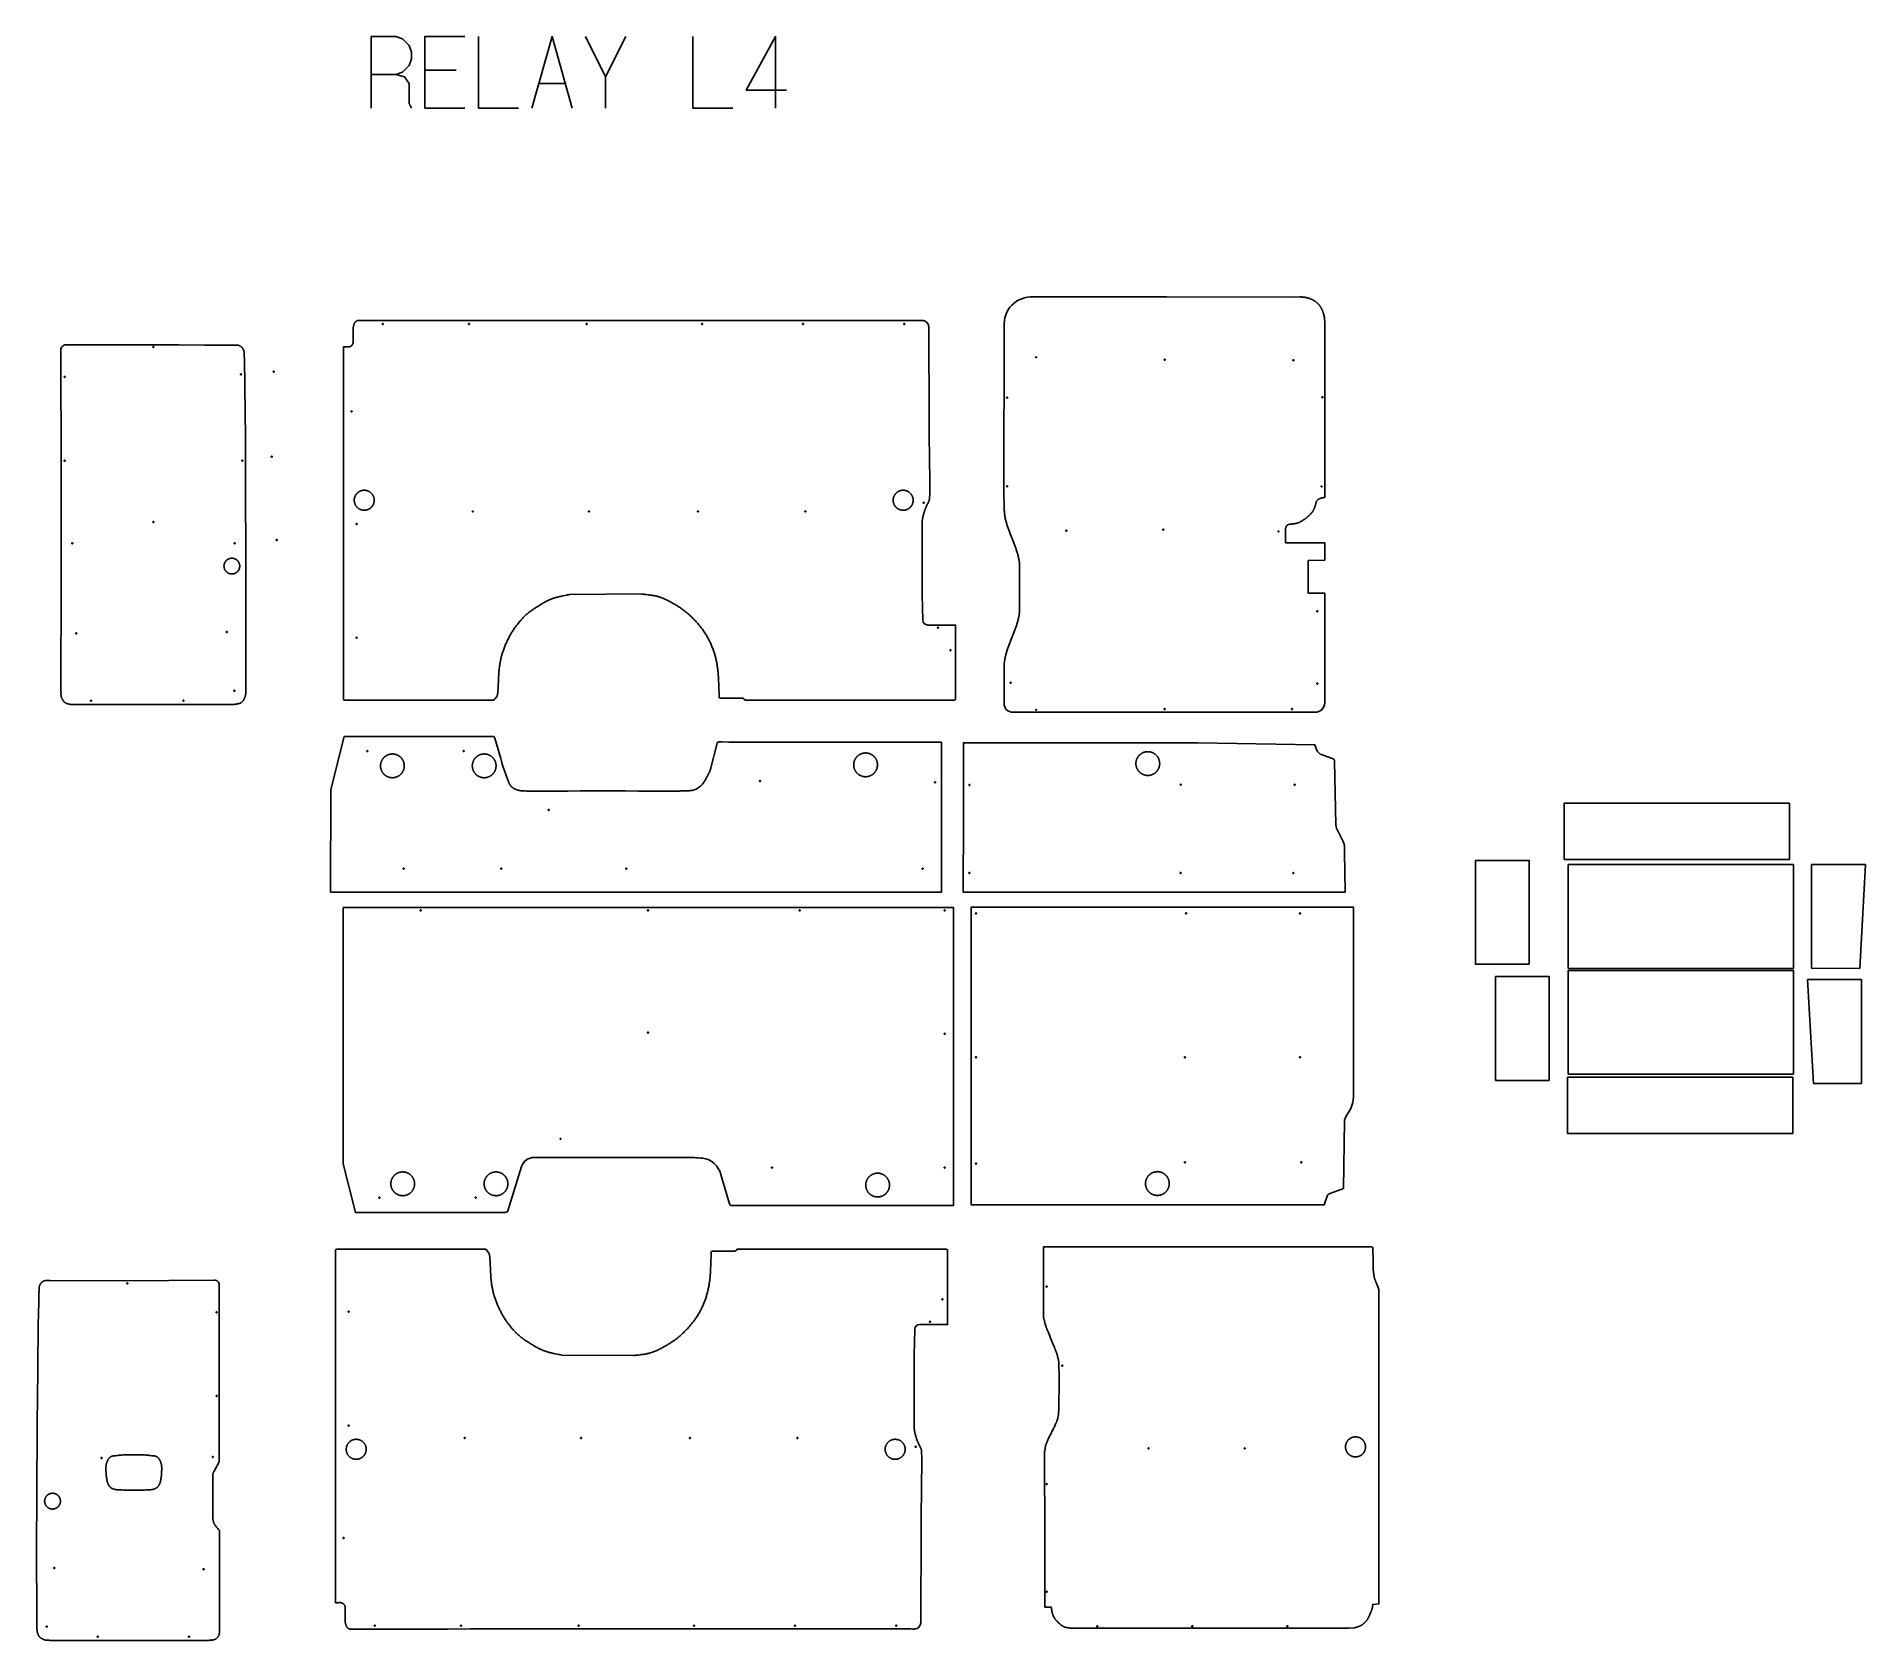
# Model space of a CAD drawing. Extents: x 358 to 7671, y 1345 to 7758.
import ezdxf

# ---------------------------------------------------------------- set-up
doc = ezdxf.new("R2010")
doc.units = 0
doc.layers.add('Default Layer', color=1, linetype='CONTINUOUS')

msp = doc.modelspace()

# ---------------------------------------------------------------- linework, layer by layer
at = {"layer": 'Default Layer'}
for points in [[(1696, 7472), (1696, 7757.8), (1794.2, 7757.8), (1821, 7748.8), (1847.8, 7722), (1856.7, 7695.2), (1856.7, 7668.5), (1847.8, 7641.7), (1821, 7614.9), (1794.2, 7605.9), (1696, 7605.9)], [(1910.3, 7472), (1910.3, 7757.8), (2071, 7757.8)], [(2124.6, 7472), (2124.6, 7757.8)], [(2338.9, 7472), (2419.3, 7757.8), (2499.7, 7472)], [(2553.2, 7757.8), (2633.6, 7597), (2633.6, 7472)], [(2633.6, 7597), (2714, 7757.8)], [(2981.9, 7472), (2981.9, 7757.8)], [(3312.3, 7472), (3312.3, 7757.8), (3196.2, 7543.4), (3356.9, 7543.4)], [(1794.2, 7605.9), (1829.9, 7597), (1847.8, 7570.2), (1847.8, 7489.9), (1856.7, 7472)], [(1910.3, 7623.8), (2035.3, 7623.8)], [(2365.7, 7570.2), (2472.9, 7570.2)], [(1910.3, 7472), (2071, 7472)], [(2124.6, 7472), (2285.4, 7472)], [(2981.9, 7472), (3142.6, 7472)], [(3922.4, 6609.1), (3921.8, 6610.1), (3921.2, 6610.9), (3920.5, 6611.8), (3919.9, 6612.6), (3919.3, 6613.4), (3918.6, 6614.1), (3918, 6614.8), (3917.4, 6615.4), (3916.7, 6616.1), (3916.3, 6616.4), (3916, 6616.7), (3915.4, 6617.2), (3915.4, 6617.2)], [(3890.4, 1403.5), (3889.8, 1402.6), (3889.2, 1401.7), (3888.5, 1400.9), (3887.9, 1400.1), (3887.3, 1399.3), (3886.6, 1398.5), (3886, 1397.9), (3885.4, 1397.2), (3884.7, 1396.6), (3884.3, 1396.2), (3884, 1395.9), (3883.4, 1395.5), (3883.4, 1395.5)]]:
    msp.add_lwpolyline(points, dxfattribs=at)
for points in [[(5509, 6612.8), (5509, 6264), (5509, 5915.2), (5506.7, 5914.8), (5504.4, 5914.4), (5502.1, 5914), (5501, 5913.8), (5499.9, 5913.5), (5498.7, 5913.3), (5497.5, 5913), (5495.1, 5912.3), (5492.8, 5911.6), (5491.8, 5911.3), (5490.9, 5911), (5489.1, 5910.4), (5488.1, 5910), (5487.2, 5909.7), (5486.4, 5909.3), (5485.5, 5908.9), (5484.8, 5908.6), (5484.2, 5908.2), (5483.6, 5907.8), (5483.1, 5907.4), (5482.6, 5907), (5482.1, 5906.6), (5481.6, 5906.1), (5481.1, 5905.6), (5480.2, 5904.7), (5479.1, 5903.4), (5478.4, 5902.6), (5477.7, 5901.8), (5477, 5900.8), (5476.3, 5899.9), (5476, 5899.4), (5475.7, 5898.9), (5475.5, 5898.4), (5475.3, 5898), (5475, 5897.5), (5474.9, 5896.9), (5474.7, 5896.4), (5474.5, 5895.8), (5474.4, 5895.1), (5474.3, 5894.5), (5474, 5893.2), (5473.8, 5891.8), (5473.6, 5890.4), (5473.3, 5889.1), (5473.2, 5888.4), (5473, 5887.8), (5472.6, 5886.3), (5472, 5884.5), (5471.3, 5882.4), (5470.6, 5880.1), (5469.8, 5877.8), (5468.9, 5875.5), (5468.1, 5873.4), (5467.7, 5872.4), (5467.3, 5871.4), (5466.5, 5869.6), (5465.6, 5867.8), (5464.8, 5866), (5463.9, 5864.2), (5462.9, 5862.5), (5462.4, 5861.6), (5461.9, 5860.7), (5461.4, 5859.9), (5460.9, 5859.1), (5460.4, 5858.3), (5459.8, 5857.5), (5459.3, 5856.7), (5458.7, 5855.9), (5458.1, 5855.1), (5457.5, 5854.4), (5456.8, 5853.6), (5456.2, 5852.9), (5454.9, 5851.5), (5453.6, 5850.1), (5452.2, 5848.7), (5449.5, 5845.9), (5448.1, 5844.5), (5446.6, 5843.1), (5445.1, 5841.6), (5443.6, 5840.2), (5442, 5838.8), (5440.5, 5837.5), (5439, 5836.2), (5437.6, 5835), (5436.2, 5833.9), (5434.8, 5832.8), (5433.4, 5831.7), (5432, 5830.7), (5430.6, 5829.7), (5429.1, 5828.6), (5426.2, 5826.6), (5424.7, 5825.6), (5423.1, 5824.5), (5421.5, 5823.5), (5419.9, 5822.4), (5418.2, 5821.4), (5416.6, 5820.4), (5415.1, 5819.5), (5413.6, 5818.7), (5410.9, 5817.2), (5409.5, 5816.4), (5408.1, 5815.7), (5406.6, 5815), (5405.2, 5814.4), (5403.7, 5813.8), (5403, 5813.5), (5402.3, 5813.2), (5401.5, 5813), (5400.7, 5812.7), (5398.9, 5812.2), (5396.9, 5811.7), (5394.9, 5811.2), (5392.8, 5810.7), (5390.7, 5810.3), (5388.7, 5809.9), (5386.7, 5809.6), (5385.7, 5809.4), (5384.8, 5809.3), (5383.7, 5809.2), (5382.7, 5809.1), (5380.7, 5808.9), (5378.6, 5808.8), (5376.6, 5808.6), (5374.7, 5808.5), (5373.8, 5808.4), (5373, 5808.3), (5372.1, 5808.2), (5371.4, 5808), (5369.9, 5807.7), (5368.2, 5807.4), (5366.5, 5807), (5364.8, 5806.6), (5363.2, 5806.2), (5361.8, 5805.7), (5361.3, 5805.5), (5360.8, 5805.4), (5360.3, 5805.2), (5360, 5805), (5359.8, 5804.8), (5359.5, 5804.7), (5359.1, 5804.3), (5358.7, 5803.9), (5358.3, 5803.4), (5357.9, 5802.9), (5357.5, 5802.4), (5356.8, 5801.4), (5356, 5800.3), (5355.6, 5799.7), (5355.2, 5799.1), (5354.8, 5798.4), (5354.4, 5797.8), (5354.1, 5797.1), (5353.8, 5796.5), (5353.5, 5795.8), (5353.3, 5795.2), (5353.1, 5794.5), (5353, 5793.9), (5352.6, 5792.6), (5352.5, 5791.9), (5352.3, 5791.3), (5352.3, 5733.6), (5509, 5733.5), (5509, 5663.8), (5442.9, 5662.3), (5442.9, 5532), (5509, 5531.9), (5509, 5093, -0.41404), (5469.8, 5055.8), (5056, 5056), (4641.3, 5056), (4261.7, 5056, -0.414155), (4226.7, 5091), (4226.6, 5236.7), (4226.7, 5238.6), (4226.8, 5240.5), (4226.9, 5242.4), (4227, 5244.3), (4227.1, 5246.1), (4227.2, 5248), (4227.4, 5249.9), (4227.6, 5251.7), (4227.8, 5253.6), (4228, 5255.4), (4228.2, 5257.3), (4228.5, 5259.1), (4228.7, 5260.9), (4229, 5262.8), (4229.3, 5264.6), (4229.6, 5266.4), (4229.9, 5268.2), (4230.3, 5270), (4231, 5273.6), (4231.8, 5277.2), (4232.6, 5280.8), (4233.5, 5284.4), (4234.4, 5288), (4235.4, 5291.5), (4236.4, 5295), (4237.4, 5298.6), (4238.5, 5302.1), (4239.6, 5305.6), (4240.8, 5309.1), (4242, 5312.6), (4243.2, 5316.1), (4244.4, 5319.5), (4245.7, 5323), (4247, 5326.5), (4248.3, 5329.9), (4249.6, 5333.4), (4251, 5336.8), (4253.7, 5343.7), (4256.4, 5350.6), (4261.9, 5364.3), (4264.6, 5371.2), (4267.3, 5378.1), (4268.6, 5381.6), (4269.9, 5385), (4271.2, 5388.5), (4272.5, 5392), (4273.7, 5395.4), (4274.9, 5398.9), (4276, 5402.4), (4277.2, 5405.9), (4278.3, 5409.4), (4279.3, 5412.9), (4280.4, 5416.5), (4281.4, 5420), (4282.3, 5423.6), (4283.2, 5427.1), (4284, 5430.7), (4284.8, 5434.3), (4285.6, 5437.9), (4286.2, 5441.5), (4286.6, 5443.3), (4286.9, 5445.1), (4287.1, 5447), (4287.4, 5448.8), (4287.7, 5450.6), (4287.9, 5452.5), (4288.1, 5454.3), (4288.4, 5456.2), (4288.6, 5458), (4288.7, 5459.9), (4288.9, 5461.7), (4289, 5463.6), (4288.9, 5648.1), (4288.8, 5650), (4288.5, 5651.8), (4288.3, 5653.7), (4288.1, 5655.5), (4287.8, 5657.3), (4287.5, 5659.1), (4287.3, 5661), (4286.9, 5662.8), (4286.6, 5664.6), (4286.3, 5666.4), (4285.6, 5670), (4284.8, 5673.6), (4284, 5677.1), (4283.1, 5680.7), (4282.2, 5684.2), (4281.2, 5687.8), (4280.2, 5691.3), (4279.2, 5694.8), (4278.1, 5698.3), (4277, 5701.8), (4275.8, 5705.3), (4274.6, 5708.8), (4273.4, 5712.2), (4272.1, 5715.7), (4270.9, 5719.2), (4269.6, 5722.6), (4268.3, 5726.1), (4266.9, 5729.5), (4265.6, 5733), (4262.9, 5739.9), (4260.1, 5746.7), (4257.4, 5753.6), (4254.6, 5760.5), (4251.9, 5767.4), (4250.5, 5770.9), (4249.2, 5774.4), (4247.9, 5777.8), (4246.6, 5781.3), (4245.3, 5784.8), (4244.1, 5788.3), (4242.9, 5791.8), (4241.7, 5795.3), (4240.5, 5798.8), (4239.4, 5802.3), (4238.3, 5805.9), (4237.2, 5809.4), (4236.2, 5813), (4235.3, 5816.6), (4234.3, 5820.2), (4233.4, 5823.8), (4232.6, 5827.4), (4231.8, 5831), (4231.1, 5834.7), (4230.8, 5836.5), (4230.5, 5838.4), (4230.2, 5840.2), (4229.9, 5842.1), (4229.6, 5843.9), (4229.3, 5845.8), (4229.1, 5847.6), (4228.8, 5849.5), (4228.6, 5851.4), (4228.4, 5853.3), (4228.3, 5855.1), (4228.1, 5857), (4228, 5858.9), (4227.8, 5860.8), (4227.7, 5862.7), (4227.6, 5864.6), (4227.6, 5866.5), (4227.5, 5868.5), (4227.5, 5870.4), (4227.5, 5872.3), (4227.5, 5874.3), (4227.5, 5876.2), (4226.5, 5937.7), (4227.4, 6598.7, -0.458036), (4343.3, 6716.7), (4876.7, 6716.7), (5385.5, 6715.6), (5409.8, 6716.7), (5412.5, 6716.7), (5415.2, 6716.5), (5417.8, 6716.4), (5420.4, 6716.2), (5423, 6715.9), (5425.6, 6715.6), (5428.2, 6715.2), (5430.8, 6714.8), (5433.3, 6714.3), (5435.8, 6713.8), (5438.3, 6713.2), (5440.7, 6712.6), (5443.2, 6711.9), (5445.6, 6711.2), (5447.9, 6710.4), (5450.3, 6709.6), (5452.6, 6708.7), (5453.7, 6708.2), (5454.8, 6707.8), (5456, 6707.3), (5457.1, 6706.8), (5458.2, 6706.3), (5459.3, 6705.8), (5460.4, 6705.2), (5461.4, 6704.7), (5462.5, 6704.1), (5463.5, 6703.5), (5464.6, 6703), (5465.6, 6702.4), (5466.7, 6701.7), (5467.7, 6701.1), (5468.7, 6700.5), (5469.7, 6699.8), (5470.6, 6699.2), (5471.6, 6698.5), (5472.6, 6697.8), (5473.5, 6697.1), (5474.4, 6696.4), (5475.4, 6695.7), (5476.3, 6694.9), (5477.2, 6694.2), (5478.1, 6693.4), (5478.9, 6692.6), (5479.8, 6691.8), (5480.6, 6691), (5481.5, 6690.2), (5482.3, 6689.4), (5483.2, 6688.5), (5484, 6687.5), (5484.8, 6686.6), (5485.7, 6685.6), (5486.5, 6684.7), (5487.3, 6683.7), (5488.1, 6682.7), (5488.8, 6681.7), (5489.6, 6680.7), (5490.3, 6679.7), (5491, 6678.6), (5491.7, 6677.6), (5492.4, 6676.5), (5493.1, 6675.4), (5493.8, 6674.4), (5494.4, 6673.3), (5495, 6672.2), (5495.7, 6671), (5496.3, 6669.9), (5496.8, 6668.8), (5497.4, 6667.6), (5498, 6666.5), (5498.5, 6665.3), (5499.1, 6664.1), (5499.6, 6663), (5500.1, 6661.8), (5500.6, 6660.6), (5501, 6659.4), (5501.5, 6658.2), (5501.9, 6656.9), (5502.4, 6655.7), (5502.8, 6654.5), (5503.2, 6653.2), (5503.6, 6652), (5504, 6650.7), (5504.3, 6649.5), (5505, 6646.9), (5505.6, 6644.4), (5506.2, 6641.8), (5506.7, 6639.2), (5507.2, 6636.6), (5507.6, 6634), (5507.9, 6631.4), (5508.2, 6628.7), (5508.5, 6626.1), (5508.7, 6623.4), (5508.8, 6620.8), (5508.9, 6618.1), (5509, 6615.5), (5509, 6612.8)], [(3925.6, 6599.1), (3925.5, 6598.1), (3925.5, 6596.9), (3925.4, 6594.1), (3925.4, 6590.8), (3925.4, 6587.4), (3925.5, 6580), (3925.5, 6576.4), (3925.5, 6573), (3927, 6240.9), (3927.1, 6230.3), (3927.2, 6219.1), (3927.4, 6195.5), (3927.6, 6170.4), (3927.9, 6144.3), (3928.5, 6090.9), (3928.8, 6064.5), (3929.1, 6038.7), (3929.3, 6014), (3929.5, 5990.9), (3929.5, 5980.1), (3929.6, 5969.8), (3929.6, 5960.2), (3929.6, 5951.1), (3929.6, 5942.8), (3929.5, 5935.3), (3929.4, 5928.5), (3929.3, 5922.6), (3929.2, 5917.7), (3929.1, 5915.6), (3929, 5913.7), (3928.9, 5912.1), (3928.8, 5910.7), (3928.7, 5909.7), (3928.6, 5908.9), (3928.3, 5907.5), (3928, 5906.2), (3927.6, 5904.9), (3927.2, 5903.7), (3926.8, 5902.4), (3926.4, 5901.1), (3925.9, 5899.9), (3925.4, 5898.6), (3924.9, 5897.4), (3924.4, 5896.1), (3923.8, 5894.9), (3923.3, 5893.7), (3922.1, 5891.2), (3920.9, 5888.8), (3918.5, 5883.9), (3917.2, 5881.5), (3916, 5879), (3914.9, 5876.6), (3914.3, 5875.4), (3913.8, 5874.1), (3913.3, 5872.9), (3912.8, 5871.6), (3912.3, 5870.3), (3911.8, 5869.1), (3910.1, 5863.9), (3909.2, 5861.3), (3908.4, 5858.7), (3907.5, 5856.1), (3906.7, 5853.5), (3905.9, 5850.8), (3905.1, 5848.2), (3904.4, 5845.5), (3903.7, 5842.8), (3903, 5840.1), (3902.3, 5837.4), (3901.8, 5834.7), (3901.2, 5832), (3900.7, 5829.3), (3900.3, 5826.5), (3900.1, 5825.1), (3899.9, 5823.7), (3899.8, 5822.3), (3899.6, 5820.8), (3899.5, 5819.3), (3899.4, 5817.8), (3899.2, 5814.7), (3899.1, 5811.5), (3899, 5808.2), (3898.9, 5804.9), (3898.9, 5801.5), (3898.9, 5798.1), (3898.9, 5794.7), (3899, 5787.8), (3899, 5781), (3899, 5777.6), (3899, 5774.4), (3898.9, 5769.6), (3898.9, 5762.1), (3898.9, 5739.8), (3898.9, 5709.9), (3898.9, 5674.6), (3898.9, 5597), (3899, 5525.6), (3901.8, 5424.2, 0.405971), (3921.8, 5404.8), (4032.6, 5404.8), (4032.6, 5109, -0.414214), (4027.6, 5104), (3193.4, 5104, -0.373614), (3188.4, 5108.3), (3187.2, 5107.7, 0.373614), (3182.2, 5112), (3093, 5112, -0.397269), (3088, 5116.7), (3087.3, 5132.7), (3086.6, 5148.7), (3086, 5164.3), (3085.7, 5171.9), (3085.4, 5179.3), (3085, 5186.3), (3084.7, 5193.1), (3084.3, 5199.5), (3083.9, 5205.6), (3083.6, 5211.1), (3083.4, 5213.8), (3083.2, 5216.3), (3082.9, 5218.6), (3082.7, 5220.9), (3082.5, 5223), (3082.3, 5224.9), (3081.8, 5228.6), (3081.3, 5232.4), (3080.7, 5236.1), (3080.2, 5239.9), (3079.6, 5243.6), (3079, 5247.3), (3078.3, 5251), (3077.6, 5254.8), (3076.9, 5258.5), (3076.2, 5262.2), (3075.4, 5265.9), (3074.5, 5269.5), (3073.6, 5273.2), (3072.7, 5276.9), (3071.7, 5280.5), (3070.7, 5284.1), (3069.6, 5287.8), (3068.4, 5291.5), (3067.2, 5295.4), (3065.9, 5299.3), (3064.6, 5303.2), (3063.2, 5307.2), (3061.7, 5311.2), (3060.2, 5315.2), (3058.6, 5319.2), (3057, 5323.2), (3055.3, 5327.1), (3053.6, 5331), (3051.8, 5334.9), (3051, 5336.8), (3050.1, 5338.7), (3049.2, 5340.6), (3048.2, 5342.5), (3047.3, 5344.3), (3046.4, 5346.1), (3044.5, 5349.7), (3042.6, 5353.3), (3040.6, 5356.9), (3038.5, 5360.4), (3036.4, 5363.9), (3034.3, 5367.3), (3032.1, 5370.8), (3029.9, 5374.2), (3027.7, 5377.6), (3025.4, 5380.9), (3023, 5384.3), (3020.6, 5387.6), (3018.2, 5390.8), (3015.8, 5394.1), (3013.3, 5397.3), (3010.7, 5400.5), (3009.4, 5402.1), (3008.1, 5403.7), (3006.7, 5405.4), (3005.2, 5407.1), (3002.2, 5410.6), (2999, 5414.2), (2995.7, 5417.8), (2992.3, 5421.5), (2988.7, 5425.2), (2985.2, 5428.9), (2981.5, 5432.6), (2977.9, 5436.2), (2974.2, 5439.7), (2970.6, 5443.2), (2968.8, 5444.8), (2967, 5446.5), (2965.3, 5448.1), (2963.5, 5449.6), (2961.8, 5451.1), (2960.1, 5452.6), (2958.5, 5454), (2956.8, 5455.4), (2955.2, 5456.7), (2953.5, 5458.1), (2951.9, 5459.4), (2950.2, 5460.7), (2948.5, 5462), (2946.8, 5463.3), (2945.1, 5464.6), (2943.3, 5465.9), (2939.8, 5468.4), (2936.3, 5470.8), (2932.7, 5473.3), (2929.1, 5475.7), (2925.5, 5478), (2921.9, 5480.3), (2918.3, 5482.5), (2914.7, 5484.7), (2911.2, 5486.8), (2907.7, 5488.8), (2904.2, 5490.8), (2900.8, 5492.7), (2897.4, 5494.6), (2894, 5496.5), (2890.6, 5498.3), (2887.2, 5500.1), (2883.8, 5501.9), (2880.3, 5503.7), (2876.8, 5505.4), (2873.3, 5507.1), (2869.8, 5508.7), (2868.1, 5509.5), (2866.3, 5510.3), (2864.5, 5511.1), (2862.7, 5511.8), (2860.9, 5512.6), (2859.1, 5513.3), (2857.3, 5514), (2855.5, 5514.7), (2853.7, 5515.4), (2851.9, 5516), (2850.1, 5516.6), (2848.2, 5517.3), (2846.4, 5517.9), (2844.6, 5518.4), (2842.7, 5519), (2840.8, 5519.5), (2838.9, 5520), (2836.9, 5520.4), (2835, 5520.9), (2833, 5521.3), (2831, 5521.7), (2829, 5522.1), (2826.9, 5522.5), (2824.9, 5522.8), (2822.8, 5523.1), (2820.7, 5523.5), (2816.5, 5524.1), (2812.3, 5524.6), (2808, 5525.2), (2803.7, 5525.7), (2795.1, 5526.7), (2790.8, 5527.3), (2786.6, 5527.8), (2782.3, 5528.4), (2780.2, 5528.7), (2778.2, 5529), (2490.6, 5527.3), (2488.3, 5526.7), (2486.1, 5526.2), (2481.5, 5525.2), (2476.9, 5524.2), (2472.3, 5523.2), (2463, 5521.3), (2458.4, 5520.4), (2453.8, 5519.4), (2449.2, 5518.4), (2444.6, 5517.3), (2442.4, 5516.8), (2440.2, 5516.3), (2437.9, 5515.7), (2435.8, 5515.1), (2433.6, 5514.5), (2431.4, 5513.9), (2429.3, 5513.3), (2427.2, 5512.7), (2425.1, 5512), (2423.1, 5511.3), (2421.1, 5510.6), (2419.1, 5509.8), (2417.2, 5509.1), (2415.2, 5508.3), (2413.2, 5507.5), (2411.3, 5506.6), (2409.3, 5505.8), (2407.4, 5504.9), (2405.4, 5504), (2403.5, 5503), (2401.5, 5502.1), (2399.6, 5501.1), (2397.7, 5500.1), (2395.8, 5499.2), (2393.9, 5498.1), (2392, 5497.1), (2388.2, 5495.1), (2384.4, 5492.9), (2380.8, 5490.8), (2377.1, 5488.7), (2373.6, 5486.5), (2370, 5484.4), (2366.6, 5482.2), (2363.2, 5480.1), (2360, 5478), (2356.7, 5476), (2353.5, 5473.9), (2350.3, 5471.8), (2347.1, 5469.7), (2343.9, 5467.5), (2340.7, 5465.3), (2337.6, 5463.1), (2334.5, 5460.9), (2331.4, 5458.6), (2328.3, 5456.3), (2325.3, 5453.9), (2322.3, 5451.5), (2320.8, 5450.3), (2319.3, 5449.1), (2317.9, 5447.8), (2316.4, 5446.6), (2315, 5445.3), (2313.6, 5444), (2312.1, 5442.7), (2310.7, 5441.4), (2309.3, 5440.1), (2307.9, 5438.7), (2306.5, 5437.3), (2305.1, 5435.9), (2303.7, 5434.4), (2302.3, 5433), (2300.9, 5431.5), (2299.5, 5430), (2298.1, 5428.4), (2296.7, 5426.9), (2294, 5423.7), (2291.2, 5420.5), (2288.5, 5417.3), (2285.9, 5414), (2283.3, 5410.8), (2280.7, 5407.5), (2278.2, 5404.3), (2275.8, 5401), (2273.5, 5397.9), (2271.2, 5394.8), (2269.1, 5391.7), (2267, 5388.7), (2264.9, 5385.6), (2262.9, 5382.6), (2260.9, 5379.5), (2259, 5376.4), (2257.1, 5373.2), (2255.2, 5370.1), (2253.4, 5366.9), (2251.5, 5363.7), (2249.8, 5360.5), (2248, 5357.2), (2246.3, 5354), (2244.6, 5350.7), (2242.9, 5347.4), (2241.3, 5344.1), (2239.7, 5340.8), (2238.2, 5337.5), (2236.6, 5334), (2235, 5330.4), (2233.5, 5326.8), (2231.9, 5323.2), (2230.4, 5319.5), (2228.9, 5315.7), (2227.5, 5312), (2226.1, 5308.3), (2224.7, 5304.6), (2223.4, 5300.9), (2222.2, 5297.3), (2221, 5293.8), (2219.9, 5290.3), (2218.9, 5287), (2218, 5283.8), (2217.1, 5280.5), (2216.3, 5277.3), (2215.5, 5274), (2214.7, 5270.7), (2214, 5267.3), (2213.3, 5264), (2212.7, 5260.6), (2212.1, 5257.3), (2211.5, 5253.9), (2210.9, 5250.6), (2210.4, 5247.3), (2209.9, 5244.1), (2209.5, 5240.9), (2209.1, 5237.8), (2208.3, 5231.8), (2207.9, 5228.9), (2207.6, 5226), (2207.3, 5223.1), (2207.1, 5220.2), (2206.9, 5217.2), (2206.7, 5214.3), (2206.5, 5211.4), (2206.4, 5208.5), (2206.1, 5202.6), (2205.8, 5196.7), (2205.5, 5190.9), (2205.3, 5187.9), (2205.2, 5185), (2202, 5135.3), (2200.4, 5120.8), (2186.3, 5104), (1590.8, 5104, -0.414055), (1585.8, 5109), (1585.5, 5575.6), (1585.5, 6046.4), (1585.5, 6517.3), (1587, 6517.2), (1588.5, 6517.2), (1591.8, 6517.1), (1595.2, 6517), (1598.5, 6516.9), (1601.6, 6516.9), (1603.1, 6516.9), (1604.5, 6516.9), (1605.7, 6516.9), (1606.8, 6517), (1607.7, 6517.1), (1608.1, 6517.2), (1608.5, 6517.3), (1609.2, 6517.4), (1609.9, 6517.6), (1610.5, 6517.8), (1611.2, 6518.1), (1611.9, 6518.3), (1612.5, 6518.6), (1613.2, 6518.9), (1613.8, 6519.2), (1614.5, 6519.5), (1615.1, 6519.9), (1615.7, 6520.3), (1616.3, 6520.7), (1616.8, 6521.1), (1617.4, 6521.5), (1617.9, 6522), (1618.4, 6522.5), (1618.9, 6523), (1619.4, 6523.5), (1619.8, 6524.1), (1620.3, 6524.8), (1620.7, 6525.4), (1621.1, 6526.1), (1621.5, 6526.8), (1621.9, 6527.5), (1622.2, 6528.3), (1622.6, 6529), (1622.9, 6529.8), (1623.2, 6530.6), (1623.4, 6531.4), (1623.7, 6532.1), (1623.9, 6532.9), (1624.1, 6533.7), (1624.2, 6534.2), (1624.2, 6535), (1624.3, 6535.9), (1624.3, 6537.2), (1624.3, 6540.2), (1624.3, 6543.8), (1624.3, 6548.1), (1624.2, 6552.7), (1624, 6562.7), (1623.9, 6572.8), (1623.8, 6577.6), (1623.8, 6582.1), (1623.8, 6586), (1623.8, 6587.8), (1623.8, 6589.4), (1623.9, 6590.8), (1623.9, 6592), (1624, 6593), (1624.1, 6593.7), (1624.3, 6595), (1624.6, 6596.4), (1624.9, 6597.7), (1625.2, 6599.1), (1625.5, 6600.5), (1625.9, 6601.9), (1626.3, 6603.3), (1626.7, 6604.6), (1627.2, 6606), (1627.6, 6607.2), (1628.1, 6608.5), (1628.6, 6609.6), (1629.1, 6610.7), (1629.6, 6611.7), (1630.1, 6612.5), (1630.6, 6613.3), (1631.1, 6614), (1631.6, 6614.7), (1632.1, 6615.4), (1632.7, 6616.1), (1633.3, 6616.8), (1634, 6617.4), (1634.6, 6618), (1635.3, 6618.6), (1636, 6619.2), (1636.7, 6619.7), (1637.4, 6620.3), (1638.1, 6620.7), (1638.9, 6621.2), (1639.7, 6621.6), (1640.5, 6621.9), (1641.3, 6622.3), (1641.4, 6622.3), (1641.7, 6622.3), (1642.7, 6622.4), (1644.2, 6622.5), (1646.2, 6622.5), (1651.7, 6622.6), (1658.9, 6622.7), (1667.9, 6622.8), (1678.6, 6622.8), (1690.7, 6622.9), (1704.3, 6622.9), (1735.5, 6623), (1771.1, 6622.9), (1810.5, 6622.9), (1852.8, 6622.8), (1943, 6622.7), (2035.4, 6622.5), (2123.5, 6622.3), (2164, 6622.3), (2201, 6622.3), (2760.7, 6622.3), (3320.3, 6622.3), (3880, 6622.3), (3886.2, 6622.3), (3892.7, 6622.4), (3895.7, 6622.4), (3898.6, 6622.4), (3901.1, 6622.4), (3903.1, 6622.3, -0.342013), (3925.6, 6599.1)], [(508.1, 5087), (505.7, 5087.1), (503.3, 5087.2), (501, 5087.2), (498.6, 5087.3), (497.4, 5087.3), (496.2, 5087.4), (495.1, 5087.5), (493.9, 5087.6), (492.8, 5087.7), (491.7, 5087.9), (490.5, 5088.1), (489.4, 5088.3), (487, 5088.9), (484.4, 5089.5), (483.2, 5089.8), (481.9, 5090.1), (480.7, 5090.5), (479.5, 5090.9), (478.3, 5091.3), (477.1, 5091.8), (475.9, 5092.3), (474.8, 5092.9), (474.2, 5093.2), (473.7, 5093.5), (473.1, 5093.8), (472.6, 5094.1), (472.1, 5094.5), (471.6, 5094.9), (471.1, 5095.2), (470.6, 5095.6), (470.1, 5096.1), (469.6, 5096.5), (469.1, 5097), (468.6, 5097.6), (468.1, 5098.1), (467.6, 5098.7), (467.1, 5099.3), (466.5, 5100), (465.5, 5101.3), (464.5, 5102.8), (463.6, 5104.3), (462.6, 5105.8), (461.7, 5107.4), (460.8, 5109), (460, 5110.5), (459.2, 5112.1), (458.5, 5113.6), (457.9, 5115.1), (457.4, 5116.5), (457.2, 5117.2), (457, 5117.8), (456.8, 5118.4), (456.6, 5119), (456.5, 5119.7), (456.3, 5120.3), (456.2, 5120.9), (456.1, 5121.5), (456, 5122.8), (455.9, 5124.1), (455.8, 5125.3), (455.7, 5126.6), (455.7, 5127.9), (455.8, 5129.2), (455.8, 5130.5), (455.9, 5133.1), (455.9, 5135.7), (455.9, 5136.9), (455.9, 5138.2), (455.8, 5139.1), (457.1, 5578.9), (456.3, 6018.3), (455.2, 6505, -0.415065), (475.2, 6525), (835.8, 6524.7), (927.9, 6524.6), (1029.2, 6524.5), (1074.6, 6524.5), (1112, 6524.4), (1137.9, 6524.3), (1145.4, 6524.3), (1148.7, 6524.3), (1149.8, 6524.2), (1151, 6524.2), (1153.2, 6524.3), (1155.5, 6524.3), (1156.6, 6524.3), (1157.7, 6524.3), (1158.9, 6524.2), (1160, 6524.2), (1161.1, 6524.1), (1162.2, 6524), (1163.2, 6523.8), (1164.3, 6523.6), (1165.3, 6523.4), (1165.9, 6523.2), (1166.4, 6523.1), (1167.4, 6522.7), (1168.4, 6522.3), (1169.4, 6521.8), (1170.4, 6521.3), (1171.5, 6520.8), (1172.4, 6520.2), (1173.4, 6519.6), (1174.4, 6519), (1175.3, 6518.4), (1176.2, 6517.7), (1177.1, 6517), (1177.9, 6516.4), (1178.7, 6515.7), (1179.4, 6515), (1180, 6514.4), (1180.7, 6513.7), (1181.2, 6513.1), (1181.7, 6512.4), (1182.2, 6511.7), (1182.7, 6511), (1183.2, 6510.2), (1183.6, 6509.5), (1184, 6508.7), (1184.4, 6507.9), (1184.8, 6507.1), (1185.1, 6506.3), (1185.4, 6505.5), (1185.7, 6504.7), (1186, 6503.8), (1186.3, 6503), (1186.8, 6501.3), (1187, 6500.5), (1187.2, 6499.6), (1187.4, 6498.6), (1187.6, 6497.6), (1187.7, 6496.5), (1187.9, 6495.4), (1188, 6494.3), (1188.1, 6493.1), (1188.3, 6490.8), (1188.4, 6488.4), (1188.7, 6483.8), (1188.8, 6481.9), (1188.9, 6478.5), (1189.2, 6467.7), (1189.5, 6452.7), (1189.9, 6434.8), (1190.7, 6395.3), (1191.2, 6376.2), (1191.5, 6359.1), (1193.5, 6154.9), (1193.5, 5955.4), (1195.4, 5670.7), (1195.4, 5634.9), (1195.3, 5595.9), (1195.3, 5510.9), (1195.2, 5421.9), (1195.2, 5334.9), (1195.1, 5294.1), (1195.1, 5256), (1195, 5221.6), (1194.9, 5191.4), (1194.8, 5166.3), (1194.8, 5155.9), (1194.7, 5147), (1194.6, 5139.8), (1194.5, 5134.3), (1194.4, 5130.7), (1194.4, 5129.6), (1194.3, 5129), (1194.1, 5127.6), (1193.8, 5126.2), (1193.5, 5124.8), (1193.2, 5123.3), (1192.8, 5121.8), (1192.4, 5120.4), (1192, 5118.9), (1191.6, 5117.5), (1191.1, 5116.1), (1190.7, 5114.7), (1190.2, 5113.4), (1189.7, 5112.1), (1189.1, 5110.9), (1188.6, 5109.7), (1188.1, 5108.6), (1187.5, 5107.6), (1187, 5106.6), (1186.4, 5105.7), (1185.8, 5104.7), (1185.2, 5103.7), (1184.5, 5102.8), (1183.9, 5101.9), (1183.2, 5101), (1182.5, 5100.1), (1181.8, 5099.2), (1181, 5098.4), (1180.2, 5097.5), (1179.4, 5096.8), (1178.5, 5096), (1177.7, 5095.3), (1176.8, 5094.7), (1175.8, 5094.1), (1175.3, 5093.8), (1174.8, 5093.5), (1174.2, 5093.2), (1173.6, 5092.9), (1173, 5092.7), (1172.4, 5092.4), (1171, 5091.9), (1169.5, 5091.5), (1167.9, 5091), (1166.3, 5090.6), (1164.7, 5090.2), (1163, 5089.9), (1161.4, 5089.5), (1159.7, 5089.2), (1158, 5088.9), (1154.9, 5088.4), (1152, 5088), (1150.7, 5087.8), (1149.3, 5087.7), (1148, 5087.6), (1146.6, 5087.5), (1145.2, 5087.4), (1143.9, 5087.4), (1141.2, 5087.3), (1138.4, 5087.3), (1135.7, 5087.3), (1133, 5087.3), (1130.3, 5087.3), (1126.7, 5087.2), (1119.2, 5087.2), (1093.5, 5087.2), (1011.8, 5087.2), (912.2, 5087.2), (821.5, 5087.3), (512.8, 5087), (512.1, 5087.1), (511.2, 5087.1), (510, 5087), (508.1, 5087)], [(3161.2, 4936.2), (3566.4, 4936.2), (3976, 4936.2), (3976, 4636.1), (3976, 4336), (3487.6, 4336.2), (2999.3, 4336.4), (2510.9, 4336.7), (2022.6, 4336.9), (1534.1, 4337.2), (1535.1, 4747.7), (1588.5, 4959), (1880.1, 4959.7), (2181.6, 4959.7, -0.335846), (2191.2, 4952.4), (2214.1, 4871.3, 0.035352), (2244.3, 4781.4), (2244.6, 4780.1), (2245, 4778.9), (2245.3, 4777.6), (2245.7, 4776.4), (2246.1, 4775.2), (2246.6, 4774), (2247, 4772.9), (2247.5, 4771.8), (2248, 4770.7), (2248.6, 4769.6), (2249.2, 4768.5), (2249.8, 4767.5), (2250.4, 4766.5), (2251, 4765.5), (2251.7, 4764.5), (2252.4, 4763.6), (2253.1, 4762.6), (2253.9, 4761.7), (2254.6, 4760.9), (2255.4, 4760), (2256.2, 4759.2), (2257.1, 4758.3), (2257.9, 4757.5), (2258.8, 4756.8), (2259.7, 4756), (2260.6, 4755.3), (2261.5, 4754.6), (2262.5, 4753.9), (2263.5, 4753.2), (2264.4, 4752.5), (2265.4, 4751.9), (2266.5, 4751.3), (2267.5, 4750.7), (2268.5, 4750.1), (2269.6, 4749.6), (2270.7, 4749), (2271.8, 4748.5), (2272.9, 4748), (2274, 4747.5), (2275.2, 4747.1), (2276.3, 4746.6), (2277.5, 4746.2), (2278.7, 4745.8), (2279.8, 4745.4), (2281, 4745.1), (2282.3, 4744.7), (2283.5, 4744.4), (2284.7, 4744.1), (2285.9, 4743.8), (2287.2, 4743.5), (2288.4, 4743.2), (2289.7, 4743), (2291, 4742.8), (2292.3, 4742.6), (2293.6, 4742.4), (2294.8, 4742.2), (2296.1, 4742), (2297.4, 4741.9), (2298.8, 4741.7), (2300.1, 4741.6), (2301.4, 4741.5), (2302.7, 4741.5), (2304, 4741.4), (2305.4, 4741.3), (2308.5, 4741.3), (2312.5, 4741.2), (2317.3, 4741.1), (2322.9, 4741.1), (2336.2, 4741), (2352.1, 4741), (2370.2, 4740.9), (2390.3, 4740.9), (2434.8, 4741), (2482.9, 4741.1), (2532, 4741.2), (2579.2, 4741.3), (2601.3, 4741.3), (2621.9, 4741.3), (2642.6, 4741.3), (2665, 4741.3), (2713.4, 4741.2), (2763.7, 4741), (2813.1, 4740.9), (2836.4, 4740.9), (2858.3, 4740.8), (2878.4, 4740.8), (2896.3, 4740.9), (2911.6, 4740.9), (2918.2, 4741), (2924, 4741), (2929, 4741.1), (2933.1, 4741.2), (2936.2, 4741.2), (2938.4, 4741.3), (2941.8, 4741.5), (2945.2, 4741.7), (2948.6, 4741.8), (2951.9, 4741.8), (2958.5, 4742), (2961.8, 4742.1), (2965.1, 4742.2), (2966.7, 4742.3), (2968.3, 4742.4), (2969.9, 4742.5), (2971.6, 4742.7), (2973.2, 4742.8), (2974.8, 4743), (2976.4, 4743.2), (2978, 4743.5), (2979.6, 4743.7), (2981.2, 4744), (2982.7, 4744.3), (2984.3, 4744.7), (2985.9, 4745.1), (2987.5, 4745.5), (2989.1, 4746), (2990.6, 4746.5, 0.095019), (3024.2, 4772.2), (3024.5, 4772.6), (3025.3, 4773.9), (3026.5, 4776), (3028.2, 4778.7), (3030.1, 4781.9), (3032.3, 4785.7), (3034.7, 4790), (3036, 4792.2), (3037.3, 4794.5), (3038.6, 4796.9), (3039.9, 4799.3), (3041.2, 4801.8), (3042.5, 4804.3), (3043.8, 4806.9), (3045, 4809.4), (3046.2, 4812), (3047.4, 4814.6), (3048.6, 4817.1), (3049.6, 4819.6), (3050.7, 4822.1), (3051.6, 4824.5), (3052.5, 4826.9), (3052.9, 4828.1), (3053.2, 4829.2), (3053.6, 4830.4), (3053.9, 4831.5), (3054.2, 4832.6), (3054.5, 4833.6), (3079, 4932.8), (3079.2, 4933.1), (3079.3, 4933.4), (3079.5, 4933.7), (3079.7, 4934), (3079.9, 4934.2), (3080.1, 4934.5), (3080.5, 4934.9), (3080.9, 4935.3), (3081.4, 4935.7), (3082, 4936), (3082.5, 4936.3), (3083.1, 4936.6), (3083.7, 4936.8), (3084.3, 4936.9), (3085, 4937.1), (3085.6, 4937.2), (3086.3, 4937.2), (3086.9, 4937.3), (3087.6, 4937.3), (3091.8, 4937.3), (3100.6, 4937.1), (3125.7, 4936.7), (3161.2, 4936.2)], [(5548.5, 4862, 0.310794), (5543.3, 4869.4), (5496, 4886.7, -0.203617), (5479.3, 4900.9), (5469.3, 4926), (5001, 4934), (4532.7, 4934.1), (4064.5, 4934.3), (4064, 4635.1), (4063.5, 4336), (4572.5, 4336), (5081.5, 4336), (5590.5, 4336), (5588.1, 4497.9), (5588.1, 4518.3, 0.103733), (5584.7, 4534.3), (5581.3, 4542), (5558.1, 4587), (5557.8, 4587.5), (5557.6, 4588.1), (5557.3, 4588.7), (5557.1, 4589.3), (5556.6, 4590.6), (5556.2, 4592), (5555.8, 4593.5), (5555.4, 4594.9), (5555.1, 4596.4), (5554.8, 4597.8), (5554.5, 4599.2), (5554.3, 4600.4), (5553.9, 4602.6), (5553.6, 4604.6), (5548.5, 4862)], [(1584, 4275.3), (4024.2, 4275.4), (4024.2, 3083.2), (3618.7, 3083.2), (3138.2, 3083.2, -0.342166), (3128.5, 3090.7), (3093.6, 3208.2, 0.312255), (3021.9, 3273), (3017.3, 3273.3), (3012.6, 3273.6), (3003.3, 3274.2), (2998.7, 3274.5), (2994, 3274.8), (2989.4, 3275.1), (2987.1, 3275.2), (2984.7, 3275.3), (2982.4, 3275.3), (2977.8, 3275.3), (2962.4, 3275.4), (2939.4, 3275.4), (2909.7, 3275.4), (2833.7, 3275.4), (2741.3, 3275.4), (2535.5, 3275.3), (2436.1, 3275.3), (2348.4, 3275.3, 0.346951), (2297.5, 3239.9), (2242.9, 3063, -0.328982), (2233.3, 3056), (1927.8, 3056), (1633, 3056), (1584.2, 3250.4), (1584, 4275.3)], [(5612.9, 3472.1), (5598.8, 3448), (5591.8, 3435, 0.120416), (5588.2, 3421.3), (5584, 3152), (5526.2, 3130.6, 0.22172), (5520.3, 3124.6), (5506.6, 3086.4), (4094.8, 3086.6), (4094.8, 4276.2), (4604.7, 4276.2), (5114.6, 4276.2), (5624.5, 4276.2), (5624.5, 3897.6), (5624.5, 3519, -0.090998), (5612.9, 3472.1)], [(3893.6, 1413.5), (3893.5, 1414.6), (3893.5, 1415.8), (3893.4, 1418.6), (3893.4, 1421.8), (3893.4, 1425.3), (3893.5, 1432.6), (3893.5, 1436.3), (3893.5, 1439.7), (3895, 1771.7), (3895.1, 1782.4), (3895.2, 1793.6), (3895.4, 1817.2), (3895.6, 1842.3), (3895.9, 1868.3), (3896.5, 1921.7), (3896.8, 1948.2), (3897.1, 1974), (3897.3, 1998.6), (3897.5, 2021.7), (3897.5, 2032.6), (3897.6, 2042.8), (3897.6, 2052.5), (3897.6, 2061.5), (3897.6, 2069.9), (3897.5, 2077.4), (3897.4, 2084.1), (3897.3, 2090), (3897.2, 2095), (3897.1, 2097.1), (3897, 2099), (3896.9, 2100.6), (3896.8, 2101.9), (3896.7, 2103), (3896.6, 2103.8), (3896.3, 2105.1), (3896, 2106.4), (3895.6, 2107.7), (3895.2, 2109), (3894.8, 2110.3), (3894.4, 2111.6), (3893.9, 2112.8), (3893.4, 2114.1), (3892.9, 2115.3), (3892.4, 2116.5), (3891.8, 2117.8), (3891.3, 2119), (3890.1, 2121.5), (3888.9, 2123.9), (3886.5, 2128.7), (3885.2, 2131.2), (3884, 2133.6), (3882.9, 2136.1), (3882.3, 2137.3), (3881.8, 2138.6), (3881.3, 2139.8), (3880.8, 2141.1), (3880.3, 2142.3), (3879.8, 2143.6), (3878.1, 2148.7), (3877.2, 2151.3), (3876.4, 2153.9), (3875.5, 2156.6), (3874.7, 2159.2), (3873.9, 2161.9), (3873.1, 2164.5), (3872.4, 2167.2), (3871.7, 2169.9), (3871, 2172.6), (3870.3, 2175.3), (3869.8, 2178), (3869.2, 2180.7), (3868.7, 2183.4), (3868.3, 2186.1), (3868.1, 2187.5), (3867.9, 2188.9), (3867.8, 2190.4), (3867.6, 2191.8), (3867.5, 2193.3), (3867.4, 2194.9), (3867.2, 2198), (3867.1, 2201.2), (3867, 2204.5), (3866.9, 2207.8), (3866.9, 2211.2), (3866.9, 2214.6), (3866.9, 2218), (3867, 2224.9), (3867, 2231.7), (3867, 2235), (3867, 2238.3), (3866.9, 2243.1), (3866.9, 2250.6), (3866.9, 2272.9), (3866.9, 2302.8), (3866.9, 2338.1), (3866.9, 2415.6), (3867, 2487), (3869.8, 2588.4, -0.405971), (3889.8, 2607.9), (4000.6, 2607.9), (4000.6, 2903.7, 0.414214), (3995.6, 2908.7), (3161.4, 2908.7, 0.373614), (3156.4, 2904.4), (3155.2, 2905, -0.373614), (3150.2, 2900.7), (3061, 2900.7, 0.397269), (3056, 2896), (3055.3, 2880), (3054.6, 2863.9), (3054, 2848.3), (3053.7, 2840.8), (3053.4, 2833.4), (3053, 2826.3), (3052.7, 2819.6), (3052.3, 2813.1), (3051.9, 2807.1), (3051.6, 2801.5), (3051.4, 2798.9), (3051.2, 2796.4), (3050.9, 2794), (3050.7, 2791.8), (3050.5, 2789.7), (3050.3, 2787.8), (3049.8, 2784), (3049.3, 2780.3), (3048.7, 2776.5), (3048.2, 2772.8), (3047.6, 2769.1), (3047, 2765.4), (3046.3, 2761.6), (3045.6, 2757.9), (3044.9, 2754.2), (3044.2, 2750.5), (3043.4, 2746.8), (3042.5, 2743.1), (3041.6, 2739.5), (3040.7, 2735.8), (3039.7, 2732.2), (3038.7, 2728.5), (3037.6, 2724.9), (3036.4, 2721.1), (3035.2, 2717.3), (3033.9, 2713.4), (3032.6, 2709.5), (3031.2, 2705.5), (3029.7, 2701.5), (3028.2, 2697.5), (3026.6, 2693.5), (3025, 2689.5), (3023.3, 2685.5), (3021.6, 2681.6), (3019.8, 2677.7), (3019, 2675.8), (3018.1, 2673.9), (3017.2, 2672), (3016.2, 2670.2), (3015.3, 2668.3), (3014.4, 2666.5), (3012.5, 2662.9), (3010.6, 2659.4), (3008.6, 2655.8), (3006.5, 2652.3), (3004.4, 2648.8), (3002.3, 2645.3), (3000.1, 2641.9), (2997.9, 2638.5), (2995.7, 2635.1), (2993.4, 2631.7), (2991, 2628.4), (2988.6, 2625.1), (2986.2, 2621.8), (2983.8, 2618.6), (2981.3, 2615.4), (2978.7, 2612.2), (2977.4, 2610.6), (2976.1, 2609), (2974.7, 2607.3), (2973.2, 2605.6), (2970.2, 2602.1), (2967, 2598.5), (2963.7, 2594.9), (2960.3, 2591.2), (2956.7, 2587.5), (2953.2, 2583.8), (2949.5, 2580.1), (2945.9, 2576.5), (2942.2, 2572.9), (2938.6, 2569.5), (2936.8, 2567.8), (2935, 2566.2), (2933.3, 2564.6), (2931.5, 2563), (2929.8, 2561.5), (2928.1, 2560), (2926.5, 2558.6), (2924.8, 2557.3), (2923.2, 2555.9), (2921.5, 2554.6), (2919.9, 2553.3), (2918.2, 2552), (2916.5, 2550.7), (2914.8, 2549.4), (2913.1, 2548.1), (2911.3, 2546.8), (2907.8, 2544.3), (2904.3, 2541.8), (2900.7, 2539.4), (2897.1, 2537), (2893.5, 2534.7), (2889.9, 2532.4), (2886.3, 2530.2), (2882.7, 2528), (2879.2, 2525.9), (2875.7, 2523.9), (2872.2, 2521.9), (2868.8, 2520), (2865.4, 2518.1), (2862, 2516.2), (2858.6, 2514.4), (2855.2, 2512.5), (2851.8, 2510.7), (2848.3, 2509), (2844.8, 2507.3), (2841.3, 2505.6), (2837.8, 2503.9), (2836.1, 2503.1), (2834.3, 2502.4), (2832.5, 2501.6), (2830.7, 2500.8), (2828.9, 2500.1), (2827.1, 2499.4), (2825.3, 2498.7), (2823.5, 2498), (2821.7, 2497.3), (2819.9, 2496.7), (2818.1, 2496), (2816.2, 2495.4), (2814.4, 2494.8), (2812.6, 2494.2), (2810.7, 2493.7), (2808.8, 2493.2), (2806.9, 2492.7), (2804.9, 2492.2), (2803, 2491.8), (2801, 2491.4), (2799, 2491), (2797, 2490.6), (2794.9, 2490.2), (2792.9, 2489.9), (2790.8, 2489.5), (2788.7, 2489.2), (2784.5, 2488.6), (2780.3, 2488), (2776, 2487.5), (2771.7, 2487), (2763.1, 2485.9), (2758.8, 2485.4), (2754.6, 2484.9), (2750.3, 2484.3), (2748.2, 2484), (2746.2, 2483.6), (2458.6, 2485.4), (2456.3, 2485.9), (2454.1, 2486.5), (2449.5, 2487.5), (2444.9, 2488.5), (2440.3, 2489.4), (2431, 2491.3), (2426.4, 2492.3), (2421.8, 2493.3), (2417.2, 2494.3), (2412.6, 2495.3), (2410.4, 2495.9), (2408.2, 2496.4), (2405.9, 2497), (2403.8, 2497.5), (2401.6, 2498.1), (2399.4, 2498.7), (2397.3, 2499.4), (2395.2, 2500), (2393.1, 2500.7), (2391.1, 2501.4), (2389.1, 2502.1), (2387.1, 2502.8), (2385.2, 2503.6), (2383.2, 2504.4), (2381.2, 2505.2), (2379.3, 2506), (2377.3, 2506.9), (2375.4, 2507.8), (2373.4, 2508.7), (2371.5, 2509.6), (2369.5, 2510.6), (2367.6, 2511.5), (2365.7, 2512.5), (2363.8, 2513.5), (2361.9, 2514.5), (2360, 2515.5), (2356.2, 2517.6), (2352.4, 2519.7), (2348.8, 2521.9), (2345.1, 2524), (2341.6, 2526.1), (2338, 2528.3), (2334.6, 2530.4), (2331.2, 2532.5), (2328, 2534.6), (2324.7, 2536.7), (2321.5, 2538.8), (2318.3, 2540.9), (2315.1, 2543), (2311.9, 2545.2), (2308.7, 2547.3), (2305.6, 2549.6), (2302.5, 2551.8), (2299.4, 2554.1), (2296.3, 2556.4), (2293.3, 2558.8), (2290.3, 2561.2), (2288.8, 2562.4), (2287.3, 2563.6), (2285.9, 2564.9), (2284.4, 2566.1), (2283, 2567.4), (2281.6, 2568.7), (2280.1, 2570), (2278.7, 2571.3), (2277.3, 2572.6), (2275.9, 2574), (2274.5, 2575.4), (2273.1, 2576.8), (2271.7, 2578.2), (2270.3, 2579.7), (2268.9, 2581.2), (2267.5, 2582.7), (2266.1, 2584.2), (2264.7, 2585.8), (2262, 2588.9), (2259.2, 2592.1), (2256.5, 2595.4), (2253.9, 2598.6), (2251.3, 2601.9), (2248.7, 2605.2), (2246.2, 2608.4), (2243.8, 2611.6), (2241.5, 2614.8), (2239.2, 2617.9), (2237.1, 2621), (2235, 2624), (2232.9, 2627), (2230.9, 2630.1), (2228.9, 2633.2), (2227, 2636.3), (2225.1, 2639.4), (2223.2, 2642.6), (2221.4, 2645.8), (2219.5, 2649), (2217.8, 2652.2), (2216, 2655.4), (2214.3, 2658.7), (2212.6, 2662), (2210.9, 2665.2), (2209.3, 2668.5), (2207.7, 2671.8), (2206.2, 2675.2), (2204.6, 2678.7), (2203, 2682.2), (2201.5, 2685.8), (2199.9, 2689.5), (2198.4, 2693.2), (2196.9, 2696.9), (2195.5, 2700.7), (2194.1, 2704.4), (2192.7, 2708.1), (2191.4, 2711.7), (2190.2, 2715.3), (2189, 2718.9), (2187.9, 2722.3), (2186.9, 2725.7), (2186, 2728.9), (2185.1, 2732.1), (2184.3, 2735.4), (2183.5, 2738.7), (2182.7, 2742), (2182, 2745.3), (2181.3, 2748.7), (2180.7, 2752.1), (2180.1, 2755.4), (2179.5, 2758.7), (2178.9, 2762.1), (2178.4, 2765.3), (2177.9, 2768.6), (2177.5, 2771.7), (2177.1, 2774.8), (2176.3, 2780.8), (2175.9, 2783.8), (2175.6, 2786.7), (2175.3, 2789.6), (2175.1, 2792.5), (2174.9, 2795.4), (2174.7, 2798.4), (2174.5, 2801.3), (2174.4, 2804.2), (2174.1, 2810.1), (2173.8, 2815.9), (2173.5, 2821.8), (2173.3, 2824.7), (2173.2, 2827.7), (2170, 2877.3), (2168.4, 2891.8), (2154.3, 2908.7), (1558.8, 2908.7, 0.414055), (1553.8, 2903.7), (1553.5, 2437.1), (1553.5, 1966.2), (1553.5, 1495.4), (1555, 1495.4), (1556.5, 1495.4), (1559.8, 1495.5), (1563.2, 1495.6), (1566.5, 1495.7), (1569.6, 1495.8), (1571.1, 1495.8), (1572.5, 1495.8), (1573.7, 1495.7), (1574.8, 1495.7), (1575.7, 1495.6), (1576.1, 1495.5), (1576.5, 1495.4), (1577.2, 1495.2), (1577.9, 1495), (1578.5, 1494.8), (1579.2, 1494.6), (1579.9, 1494.3), (1580.5, 1494.1), (1581.2, 1493.8), (1581.8, 1493.5), (1582.5, 1493.1), (1583.1, 1492.8), (1583.7, 1492.4), (1584.3, 1492), (1584.8, 1491.6), (1585.4, 1491.2), (1585.9, 1490.7), (1586.4, 1490.2), (1586.9, 1489.7), (1587.4, 1489.1), (1587.8, 1488.5), (1588.3, 1487.9), (1588.7, 1487.2), (1589.1, 1486.6), (1589.5, 1485.8), (1589.9, 1485.1), (1590.2, 1484.4), (1590.6, 1483.6), (1590.9, 1482.9), (1591.2, 1482.1), (1591.4, 1481.3), (1591.7, 1480.5), (1591.9, 1479.8), (1592.1, 1479), (1592.2, 1478.5), (1592.2, 1477.7), (1592.3, 1476.7), (1592.3, 1475.5), (1592.3, 1472.5), (1592.3, 1468.8), (1592.3, 1464.6), (1592.2, 1460), (1592, 1450), (1591.9, 1439.8), (1591.8, 1435), (1591.8, 1430.6), (1591.8, 1426.6), (1591.8, 1424.9), (1591.8, 1423.3), (1591.9, 1421.9), (1591.9, 1420.7), (1592, 1419.7), (1592.1, 1418.9), (1592.3, 1417.6), (1592.6, 1416.3), (1592.9, 1414.9), (1593.2, 1413.5), (1593.5, 1412.1), (1593.9, 1410.8), (1594.3, 1409.4), (1594.7, 1408), (1595.2, 1406.7), (1595.6, 1405.4), (1596.1, 1404.2), (1596.6, 1403.1), (1597.1, 1402), (1597.6, 1401), (1598.1, 1400.1), (1598.6, 1399.3), (1599.1, 1398.6), (1599.6, 1397.9), (1600.1, 1397.2), (1600.7, 1396.5), (1601.3, 1395.9), (1602, 1395.2), (1602.6, 1394.6), (1603.3, 1394), (1604, 1393.5), (1604.7, 1392.9), (1605.4, 1392.4), (1606.1, 1391.9), (1606.9, 1391.5), (1607.7, 1391.1), (1608.5, 1390.7), (1609.3, 1390.4), (1609.4, 1390.4), (1609.7, 1390.3), (1610.7, 1390.3), (1612.2, 1390.2), (1614.2, 1390.2), (1619.7, 1390.1), (1626.9, 1390), (1635.9, 1389.9), (1646.6, 1389.8), (1658.7, 1389.8), (1672.3, 1389.7), (1703.5, 1389.7), (1739.1, 1389.7), (1778.5, 1389.8), (1820.8, 1389.8), (1911, 1390), (2003.4, 1390.2), (2091.5, 1390.4), (2132, 1390.4), (2169, 1390.4), (2728.7, 1390.4), (3288.3, 1390.4), (3848, 1390.4), (3854.2, 1390.4), (3860.7, 1390.3), (3863.7, 1390.3), (3866.6, 1390.3), (3869.1, 1390.3), (3871.1, 1390.4, 0.342013), (3893.6, 1413.5)], [(4384.7, 2919), (4823.6, 2919), (5262.5, 2919), (5696.5, 2919, -0.408232), (5701.5, 2914.1), (5702.6, 2859.4), (5702.7, 2855.5), (5702.7, 2851.4), (5702.7, 2843.3), (5702.8, 2839.3), (5702.8, 2835.5), (5702.9, 2831.9), (5703, 2830.2), (5703.1, 2828.6), (5703.3, 2825.3), (5703.6, 2821.7), (5704, 2818.1), (5704.3, 2814.5), (5704.7, 2811.1), (5705.1, 2808), (5705.4, 2805.5), (5705.7, 2803.6), (5706, 2802.1), (5706.3, 2800.6), (5706.6, 2799.1), (5707, 2797.6), (5707.3, 2796.1), (5707.7, 2794.7), (5708.2, 2793.2), (5708.6, 2791.7), (5708.8, 2790.9), (5709.2, 2790.1), (5709.9, 2788.1), (5710.7, 2785.8), (5711.7, 2783.3), (5713.7, 2778.2), (5714.7, 2775.7), (5715.7, 2773.3), (5724.7, 2748.3), (5724.7, 2329.2), (5724.7, 1910), (5724.7, 1490.9), (5701.1, 1488.5), (5700.9, 1487), (5700.8, 1485.5), (5700.4, 1482.5), (5700.2, 1481), (5700, 1479.5), (5699.8, 1478), (5699.5, 1476.5), (5699.1, 1475), (5698.7, 1473.4), (5698.3, 1471.7), (5697.8, 1470), (5697.3, 1468.3), (5696.8, 1466.6), (5696.2, 1464.9), (5695.7, 1463.2), (5695, 1461.6), (5694.3, 1459.9), (5693.6, 1458.1), (5692.8, 1456.3), (5692, 1454.4), (5691.1, 1452.6), (5689.5, 1449), (5688.6, 1447), (5687.6, 1444.7), (5686.5, 1442.1), (5685.2, 1439.3), (5684.6, 1437.9), (5683.9, 1436.5), (5683.2, 1435.1), (5682.5, 1433.7), (5681.7, 1432.3), (5681, 1431), (5680.2, 1429.7), (5679.4, 1428.5), (5678.5, 1427.3), (5677.6, 1426.1), (5676.6, 1424.8), (5675.5, 1423.5), (5674.4, 1422.1), (5673.2, 1420.8), (5672, 1419.5), (5670.8, 1418.2), (5669.6, 1416.9), (5668.4, 1415.7), (5667.1, 1414.5), (5666, 1413.3), (5664.8, 1412.3), (5663.7, 1411.3), (5662.6, 1410.4), (5661.7, 1409.6), (5660.7, 1408.9), (5659.7, 1408.1), (5658.7, 1407.5), (5657.7, 1406.8), (5656.7, 1406.1), (5655.7, 1405.5), (5654.6, 1404.9), (5653.5, 1404.3), (5652.5, 1403.7), (5651.4, 1403.2), (5650.3, 1402.7), (5649.2, 1402.1), (5647.1, 1401.1), (5644.9, 1400.2), (5643.8, 1399.8), (5642.7, 1399.3), (5641.6, 1399), (5640.5, 1398.6), (5639.3, 1398.3), (5638.2, 1397.9), (5635.9, 1397.3), (5633.7, 1396.7), (5631.4, 1396.1), (5629.1, 1395.6), (5626.8, 1394.9), (5604.6, 1393.6), (5050.1, 1393.6), (4495.5, 1393.6), (4493.8, 1393.9), (4492.1, 1394.2), (4488.5, 1394.7), (4484.8, 1395.1), (4481.2, 1395.6), (4479.4, 1395.9), (4477.7, 1396.2), (4476, 1396.4), (4474.4, 1396.7), (4472.9, 1397), (4471.5, 1397.4), (4470.9, 1397.5), (4470.3, 1397.7), (4469.7, 1397.9), (4469.1, 1398.1), (4468.1, 1398.5), (4467.1, 1399), (4466, 1399.5), (4465, 1400), (4464.1, 1400.5), (4463.1, 1401.1), (4462.1, 1401.7), (4461.2, 1402.3), (4460.2, 1402.9), (4459.3, 1403.6), (4457.4, 1404.9), (4455.6, 1406.3), (4453.8, 1407.6), (4452.8, 1408.3), (4451.9, 1409), (4451, 1409.8), (4450, 1410.6), (4448.1, 1412.3), (4446.3, 1413.9), (4444.5, 1415.6), (4442.8, 1417.2), (4441.3, 1418.6), (4440, 1419.9), (4437.5, 1422.3), (4436.3, 1423.6), (4435.1, 1424.8), (4434, 1426), (4433.4, 1426.7), (4432.9, 1427.3), (4432.3, 1428), (4431.8, 1428.7), (4431.3, 1429.3), (4430.8, 1430), (4430.3, 1430.8), (4429.7, 1431.7), (4429.2, 1432.7), (4428.6, 1433.7), (4427.9, 1434.9), (4427.3, 1436), (4426, 1438.5), (4424.8, 1441), (4423.7, 1443.4), (4422.8, 1445.5), (4422.4, 1446.5), (4422, 1447.3), (4421.4, 1448.9), (4420.9, 1450.4), (4420.4, 1452), (4420, 1453.6), (4419.6, 1455.3), (4419.2, 1456.9), (4418.4, 1460.1), (4418.1, 1461.9), (4417.7, 1463.8), (4417.4, 1465.9), (4417, 1468.2), (4416.3, 1472.8), (4415.9, 1475), (4415.6, 1477.2), (4390.2, 1477.2), (4389.5, 1774.8), (4388.7, 2072.3), (4388.7, 2100.5), (4389.2, 2103.2), (4389.6, 2105.9), (4390.5, 2111.5), (4391, 2114.2), (4391.5, 2116.8), (4391.7, 2118.1), (4392, 2119.3), (4392.2, 2120.4), (4392.5, 2121.5), (4393.1, 2123.6), (4393.7, 2125.7), (4394.3, 2127.8), (4395, 2129.9), (4395.8, 2132), (4396.5, 2134), (4397.3, 2136.1), (4398.1, 2138.1), (4398.6, 2139.2), (4399.1, 2140.4), (4400.3, 2143.2), (4401.8, 2146.4), (4403.4, 2149.9), (4405.1, 2153.5), (4406.8, 2157.1), (4410.1, 2164), (4410.9, 2165.6), (4411.8, 2167.4), (4413.8, 2171.3), (4415.9, 2175.4), (4418.1, 2179.6), (4420.3, 2183.9), (4422.5, 2188.1), (4424.5, 2192.1), (4425.4, 2193.9), (4426.3, 2195.7), (4427.9, 2199.2), (4429.6, 2202.9), (4431.4, 2206.6), (4433.1, 2210.4), (4434.7, 2214), (4435.4, 2215.7), (4436.1, 2217.4), (4436.8, 2219), (4437.4, 2220.5), (4437.9, 2221.9), (4438.3, 2223.2), (4439.1, 2225.6), (4439.9, 2228.1), (4440.6, 2230.6), (4441.2, 2233.1), (4441.8, 2235.6), (4442.4, 2238.1), (4442.9, 2240.6), (4443.3, 2243.2), (4443.6, 2244.4), (4443.8, 2245.7), (4443.9, 2247), (4444.1, 2248.4), (4444.4, 2251), (4444.7, 2253.7), (4444.9, 2256.5), (4445.1, 2259.2), (4445.2, 2261.9), (4445.4, 2264.6), (4445.4, 2266.1), (4445.5, 2267.7), (4445.6, 2271.3), (4445.7, 2275.4), (4445.7, 2279.8), (4445.8, 2288.9), (4445.8, 2293.5), (4445.8, 2297.8), (4447.2, 2361.1), (4446.5, 2420.5), (4446.4, 2425.3), (4446.3, 2430.4), (4446.1, 2441), (4446, 2445.9), (4445.9, 2450.4), (4445.8, 2452.3), (4445.8, 2454.1), (4445.7, 2455.6), (4445.6, 2456.8), (4445.3, 2459), (4445, 2461.2), (4444.6, 2463.4), (4444.3, 2465.6), (4443.8, 2467.8), (4443.4, 2470), (4442.4, 2474.3), (4442, 2476.5), (4441.4, 2478.8), (4440.9, 2481.2), (4440.3, 2483.6), (4439.6, 2485.9), (4439, 2488.3), (4438.3, 2490.7), (4437.5, 2493), (4437.1, 2494.2), (4436.7, 2495.5), (4436.2, 2496.8), (4435.6, 2498.2), (4434.4, 2501.1), (4433.1, 2504.2), (4430.5, 2510.6), (4429.1, 2513.7), (4427.9, 2516.8), (4422.1, 2531), (4418.2, 2541), (4414.2, 2551.3), (4410.4, 2561), (4408.7, 2565.3), (4407.2, 2569), (4406.5, 2570.7), (4405.7, 2572.5), (4404.1, 2576.1), (4400.9, 2583.4), (4399.3, 2586.9), (4397.9, 2590.2), (4397.2, 2591.9), (4396.6, 2593.4), (4396, 2594.9), (4395.5, 2596.3), (4394.6, 2599), (4393.7, 2601.9), (4392.8, 2604.8), (4391.9, 2607.7), (4391.1, 2610.6), (4390.4, 2613.3), (4390.1, 2614.7), (4389.8, 2616), (4389.5, 2617.2), (4389.3, 2618.4), (4389.1, 2619.6), (4388.8, 2620.7), (4388.5, 2621.8), (4388.2, 2622.8), (4387.8, 2623.9), (4387.5, 2625), (4386.8, 2627), (4386.1, 2629.1), (4385.8, 2630.2), (4385.5, 2631.2), (4385.2, 2632.3), (4385, 2633.4), (4384.8, 2634.6), (4384.7, 2635.7), (4384.7, 2919)], [(1088.7, 2765.8, 0.417354), (1068.5, 2785.8), (705.7, 2782.6), (411.4, 2783.6), (410.2, 2783.7), (409.1, 2783.7), (406.8, 2783.8), (404.4, 2783.9), (402.1, 2784), (400.9, 2784.1), (399.8, 2784.1), (398.6, 2784.1), (397.6, 2784.1), (396.5, 2784), (395.5, 2783.9), (394.5, 2783.8), (393.6, 2783.6), (392.7, 2783.4), (391.8, 2783.2), (390.8, 2783), (389.9, 2782.7), (389, 2782.4), (388.1, 2782.1), (387.3, 2781.8), (386.4, 2781.5), (385.5, 2781.1), (384.7, 2780.7), (383.8, 2780.3), (383, 2779.8), (382.2, 2779.3), (381.4, 2778.8), (380.7, 2778.3), (380, 2777.7), (379.2, 2777.1), (378.5, 2776.4), (377.8, 2775.7), (377.1, 2775), (376.5, 2774.2), (375.8, 2773.4), (375.2, 2772.5), (374.5, 2771.6), (373.9, 2770.7), (373.3, 2769.8), (372.8, 2768.9), (372.3, 2767.9), (371.8, 2767), (371.3, 2766), (370.9, 2765), (370.5, 2764.1), (370.3, 2763.6), (370.2, 2763.1), (370, 2762.5), (369.9, 2761.9), (369.6, 2760.8), (369.4, 2759.5), (369.2, 2758.2), (369, 2756.8), (368.8, 2755.4), (368.7, 2753.9), (368.6, 2752.5), (368.5, 2751), (368.3, 2748), (368.2, 2745), (368, 2742.2), (367.9, 2740), (367.8, 2736.5), (367.6, 2731.7), (367.5, 2725.7), (367.1, 2711.1), (366.7, 2693.7), (365.9, 2655.4), (365.4, 2636.8), (365.1, 2620.2), (363.2, 2421.9), (360.7, 2213.9), (359.1, 1916.5), (358.2, 1724.5), (358.4, 1678.8), (358.5, 1626.9), (358.9, 1519.4), (359.1, 1471.2), (359.2, 1431.6), (359.3, 1416.2), (359.4, 1404.3), (359.5, 1396.4), (359.5, 1394.1), (359.5, 1393), (359.8, 1388.7), (360, 1386.6), (360.2, 1384.5), (360.3, 1383.4), (360.4, 1382.3), (360.6, 1381.3), (360.8, 1380.2), (361, 1379.2), (361.2, 1378.2), (361.4, 1377.1), (361.7, 1376.1), (362.4, 1374), (362.7, 1372.9), (363.1, 1371.8), (363.4, 1370.7), (363.9, 1369.6), (364.3, 1368.5), (364.8, 1367.4), (365.2, 1366.3), (365.8, 1365.2), (366.3, 1364.1), (366.9, 1363.1), (367.6, 1362.1), (368.2, 1361.1), (368.6, 1360.6), (369, 1360.2), (369.3, 1359.7), (369.7, 1359.3), (370.1, 1358.9), (370.6, 1358.4), (371, 1358), (371.5, 1357.5), (372.6, 1356.6), (373.7, 1355.7), (374.9, 1354.8), (376.2, 1353.9), (377.6, 1353.1), (379, 1352.2), (380.4, 1351.4), (381.8, 1350.6), (383.3, 1349.8), (384.7, 1349.1), (386.1, 1348.5), (387.5, 1347.9), (388.9, 1347.4), (390.2, 1346.9), (390.8, 1346.7), (391.4, 1346.5), (392.1, 1346.4), (392.7, 1346.2), (394, 1346), (395.3, 1345.8), (396.7, 1345.6), (398, 1345.5), (399.3, 1345.4), (400.6, 1345.3), (403.3, 1345.2), (406, 1345.2), (407.4, 1345.1), (408.7, 1345.1), (410, 1345), (411.4, 1344.9), (727.9, 1344.9), (771.5, 1344.9), (820.9, 1344.8), (923.3, 1344.7), (969.2, 1344.7), (1007, 1344.7), (1021.8, 1344.7), (1033.3, 1344.8), (1040.9, 1344.8), (1043.2, 1344.8), (1044.4, 1344.9), (1047, 1345), (1049.6, 1345.2), (1052.3, 1345.4), (1055, 1345.6), (1057.6, 1345.9), (1060, 1346.2), (1061.1, 1346.4), (1062.2, 1346.6), (1063.1, 1346.7), (1064, 1346.9), (1065.7, 1347.3), (1067.3, 1347.7), (1069, 1348.1), (1069.8, 1348.4), (1070.6, 1348.6), (1071.4, 1348.9), (1072.2, 1349.2), (1073, 1349.5), (1073.8, 1349.9), (1074.5, 1350.2), (1075.3, 1350.7), (1076, 1351.1), (1076.7, 1351.6), (1077.3, 1352.2), (1078, 1352.8), (1078.8, 1353.5), (1079.5, 1354.3), (1080.3, 1355.1), (1081, 1356), (1081.7, 1357), (1082.5, 1357.9), (1083.2, 1359), (1083.9, 1360), (1084.6, 1361.1), (1085.2, 1362.2), (1085.8, 1363.2), (1086.3, 1364.3), (1086.8, 1365.4), (1087.3, 1366.5), (1087.7, 1367.6), (1088, 1368.7), (1088.3, 1369.8), (1088.6, 1370.9), (1088.8, 1372), (1089, 1373.2), (1089.1, 1374.3), (1089.2, 1375.5), (1089.3, 1376.7), (1089.4, 1377.8), (1089.5, 1380.2), (1089.6, 1382.5), (1089.8, 1384.9), (1089.8, 1386.2), (1089.8, 1388.9), (1089.9, 1398.3), (1089.9, 1412.6), (1089.9, 1431.2), (1089.8, 1479), (1089.7, 1537.2), (1089.4, 1667), (1089.3, 1729.7), (1089.2, 1784.9), (1086.1, 1788.3), (1082.9, 1791.8), (1080, 1795.1), (1078.8, 1796.6), (1077.8, 1797.8), (1076, 1800), (1075.1, 1801.1), (1074.2, 1802.2), (1073.3, 1803.3), (1072.5, 1804.4), (1071.7, 1805.6), (1071.3, 1806.2), (1071, 1806.8), (1070.3, 1808.1), (1069.5, 1809.4), (1068.8, 1810.8), (1068.2, 1812.3), (1067.5, 1813.7), (1066.9, 1815.2), (1066.3, 1816.8), (1065.8, 1818.3), (1065.6, 1819), (1065.4, 1819.9), (1065.1, 1820.9), (1064.9, 1821.9), (1064.4, 1824), (1063.9, 1826.4), (1063.5, 1828.8), (1063.1, 1831.2), (1062.8, 1833.7), (1062.7, 1834.8), (1062.5, 1836), (1062.5, 1837), (1062.4, 1838.8), (1062.4, 1844.7), (1062.3, 1853.3), (1062.3, 1864.1), (1062.3, 1876.6), (1062.3, 1890.5), (1062.3, 1920.3), (1062.3, 1949.9), (1062.4, 1975.8), (1062.5, 1994.3), (1062.5, 1999.7), (1062.5, 2001.9), (1062.6, 2003.6), (1062.8, 2005.4), (1063, 2007.1), (1063.2, 2008.6), (1063.4, 2010.1), (1063.6, 2011.6), (1063.8, 2012.3), (1063.9, 2013.1), (1064.1, 2013.8), (1064.4, 2014.5), (1064.5, 2014.9), (1064.7, 2015.2), (1065.1, 2016.1), (1065.5, 2017), (1066, 2017.9), (1067.1, 2019.9), (1067.7, 2020.8), (1068.2, 2021.7), (1088, 2058.4), (1088, 2389.6), (1088.7, 2765.8)]]:
    msp.add_lwpolyline(points, format="xyb", close=True, dxfattribs=at)
for points in [[(1744.5, 6608.8), (1744.5, 6608.6), (1744.5, 6608.4), (1744.5, 6608.2), (1744.4, 6608), (1744.3, 6607.8), (1744.2, 6607.7), (1744.1, 6607.5), (1744, 6607.4), (1743.8, 6607.2), (1743.7, 6607.1), (1743.5, 6607), (1743.3, 6606.9), (1743.1, 6606.9), (1743, 6606.8), (1742.8, 6606.8), (1742.5, 6606.8), (1742.3, 6606.8), (1742.1, 6606.8), (1742, 6606.9), (1741.8, 6606.9), (1741.6, 6607), (1741.4, 6607.1), (1741.3, 6607.2), (1741.1, 6607.4), (1741, 6607.5), (1740.9, 6607.7), (1740.8, 6607.8), (1740.7, 6608), (1740.6, 6608.2), (1740.6, 6608.4), (1740.6, 6608.6), (1740.5, 6608.8), (1740.6, 6609), (1740.6, 6609.2), (1740.6, 6609.4), (1740.7, 6609.6), (1740.8, 6609.7), (1740.9, 6609.9), (1741, 6610.1), (1741.1, 6610.2), (1741.3, 6610.3), (1741.4, 6610.4), (1741.6, 6610.5), (1741.8, 6610.6), (1742, 6610.7), (1742.1, 6610.7), (1742.3, 6610.8), (1742.5, 6610.8), (1742.8, 6610.8), (1743, 6610.7), (1743.1, 6610.7), (1743.3, 6610.6), (1743.5, 6610.5), (1743.7, 6610.4), (1743.8, 6610.3), (1744, 6610.2), (1744.1, 6610.1), (1744.2, 6609.9), (1744.3, 6609.7), (1744.4, 6609.6), (1744.5, 6609.4), (1744.5, 6609.2), (1744.5, 6609), (1744.5, 6608.8)], [(2089.5, 6608.8), (2089.5, 6608.6), (2089.5, 6608.4), (2089.5, 6608.2), (2089.4, 6608), (2089.3, 6607.8), (2089.2, 6607.7), (2089.1, 6607.5), (2089, 6607.4), (2088.8, 6607.2), (2088.7, 6607.1), (2088.5, 6607), (2088.3, 6606.9), (2088.1, 6606.9), (2088, 6606.8), (2087.8, 6606.8), (2087.5, 6606.8), (2087.3, 6606.8), (2087.1, 6606.8), (2087, 6606.9), (2086.8, 6606.9), (2086.6, 6607), (2086.4, 6607.1), (2086.3, 6607.2), (2086.1, 6607.4), (2086, 6607.5), (2085.9, 6607.7), (2085.8, 6607.8), (2085.7, 6608), (2085.6, 6608.2), (2085.6, 6608.4), (2085.6, 6608.6), (2085.5, 6608.8), (2085.6, 6609), (2085.6, 6609.2), (2085.6, 6609.4), (2085.7, 6609.6), (2085.8, 6609.7), (2085.9, 6609.9), (2086, 6610.1), (2086.1, 6610.2), (2086.3, 6610.3), (2086.4, 6610.4), (2086.6, 6610.5), (2086.8, 6610.6), (2087, 6610.7), (2087.1, 6610.7), (2087.3, 6610.8), (2087.5, 6610.8), (2087.8, 6610.8), (2088, 6610.7), (2088.1, 6610.7), (2088.3, 6610.6), (2088.5, 6610.5), (2088.7, 6610.4), (2088.8, 6610.3), (2089, 6610.2), (2089.1, 6610.1), (2089.2, 6609.9), (2089.3, 6609.7), (2089.4, 6609.6), (2089.5, 6609.4), (2089.5, 6609.2), (2089.5, 6609), (2089.5, 6608.8)], [(2559.5, 6608.8), (2559.5, 6608.6), (2559.5, 6608.4), (2559.5, 6608.2), (2559.4, 6608), (2559.3, 6607.8), (2559.2, 6607.7), (2559.1, 6607.5), (2559, 6607.4), (2558.8, 6607.2), (2558.7, 6607.1), (2558.5, 6607), (2558.3, 6606.9), (2558.1, 6606.9), (2558, 6606.8), (2557.8, 6606.8), (2557.5, 6606.8), (2557.3, 6606.8), (2557.1, 6606.8), (2557, 6606.9), (2556.8, 6606.9), (2556.6, 6607), (2556.4, 6607.1), (2556.3, 6607.2), (2556.1, 6607.4), (2556, 6607.5), (2555.9, 6607.7), (2555.8, 6607.8), (2555.7, 6608), (2555.6, 6608.2), (2555.6, 6608.4), (2555.6, 6608.6), (2555.5, 6608.8), (2555.6, 6609), (2555.6, 6609.2), (2555.6, 6609.4), (2555.7, 6609.6), (2555.8, 6609.7), (2555.9, 6609.9), (2556, 6610.1), (2556.1, 6610.2), (2556.3, 6610.3), (2556.4, 6610.4), (2556.6, 6610.5), (2556.8, 6610.6), (2557, 6610.7), (2557.1, 6610.7), (2557.3, 6610.8), (2557.5, 6610.8), (2557.8, 6610.8), (2558, 6610.7), (2558.1, 6610.7), (2558.3, 6610.6), (2558.5, 6610.5), (2558.7, 6610.4), (2558.8, 6610.3), (2559, 6610.2), (2559.1, 6610.1), (2559.2, 6609.9), (2559.3, 6609.7), (2559.4, 6609.6), (2559.5, 6609.4), (2559.5, 6609.2), (2559.5, 6609), (2559.5, 6608.8)], [(3021.5, 6608.8), (3021.5, 6608.6), (3021.5, 6608.4), (3021.5, 6608.2), (3021.4, 6608), (3021.3, 6607.8), (3021.2, 6607.7), (3021.1, 6607.5), (3021, 6607.4), (3020.8, 6607.2), (3020.7, 6607.1), (3020.5, 6607), (3020.3, 6606.9), (3020.1, 6606.9), (3020, 6606.8), (3019.8, 6606.8), (3019.5, 6606.8), (3019.3, 6606.8), (3019.1, 6606.8), (3019, 6606.9), (3018.8, 6606.9), (3018.6, 6607), (3018.4, 6607.1), (3018.3, 6607.2), (3018.1, 6607.4), (3018, 6607.5), (3017.9, 6607.7), (3017.8, 6607.8), (3017.7, 6608), (3017.6, 6608.2), (3017.6, 6608.4), (3017.6, 6608.6), (3017.5, 6608.8), (3017.6, 6609), (3017.6, 6609.2), (3017.6, 6609.4), (3017.7, 6609.6), (3017.8, 6609.7), (3017.9, 6609.9), (3018, 6610.1), (3018.1, 6610.2), (3018.3, 6610.3), (3018.4, 6610.4), (3018.6, 6610.5), (3018.8, 6610.6), (3019, 6610.7), (3019.1, 6610.7), (3019.3, 6610.8), (3019.5, 6610.8), (3019.8, 6610.8), (3020, 6610.7), (3020.1, 6610.7), (3020.3, 6610.6), (3020.5, 6610.5), (3020.7, 6610.4), (3020.8, 6610.3), (3021, 6610.2), (3021.1, 6610.1), (3021.2, 6609.9), (3021.3, 6609.7), (3021.4, 6609.6), (3021.5, 6609.4), (3021.5, 6609.2), (3021.5, 6609), (3021.5, 6608.8)], [(3424.5, 6608.8), (3424.5, 6608.6), (3424.5, 6608.4), (3424.5, 6608.2), (3424.4, 6608), (3424.3, 6607.8), (3424.2, 6607.7), (3424.1, 6607.5), (3424, 6607.4), (3423.8, 6607.2), (3423.7, 6607.1), (3423.5, 6607), (3423.3, 6606.9), (3423.1, 6606.9), (3423, 6606.8), (3422.8, 6606.8), (3422.5, 6606.8), (3422.3, 6606.8), (3422.1, 6606.8), (3422, 6606.9), (3421.8, 6606.9), (3421.6, 6607), (3421.4, 6607.1), (3421.3, 6607.2), (3421.1, 6607.4), (3421, 6607.5), (3420.9, 6607.7), (3420.8, 6607.8), (3420.7, 6608), (3420.6, 6608.2), (3420.6, 6608.4), (3420.6, 6608.6), (3420.5, 6608.8), (3420.6, 6609), (3420.6, 6609.2), (3420.6, 6609.4), (3420.7, 6609.6), (3420.8, 6609.7), (3420.9, 6609.9), (3421, 6610.1), (3421.1, 6610.2), (3421.3, 6610.3), (3421.4, 6610.4), (3421.6, 6610.5), (3421.8, 6610.6), (3422, 6610.7), (3422.1, 6610.7), (3422.3, 6610.8), (3422.5, 6610.8), (3422.8, 6610.8), (3423, 6610.7), (3423.1, 6610.7), (3423.3, 6610.6), (3423.5, 6610.5), (3423.7, 6610.4), (3423.8, 6610.3), (3424, 6610.2), (3424.1, 6610.1), (3424.2, 6609.9), (3424.3, 6609.7), (3424.4, 6609.6), (3424.5, 6609.4), (3424.5, 6609.2), (3424.5, 6609), (3424.5, 6608.8)], [(3829.5, 6608.8), (3829.5, 6608.6), (3829.5, 6608.4), (3829.5, 6608.2), (3829.4, 6608), (3829.3, 6607.8), (3829.2, 6607.7), (3829.1, 6607.5), (3829, 6607.4), (3828.8, 6607.2), (3828.7, 6607.1), (3828.5, 6607), (3828.3, 6606.9), (3828.1, 6606.9), (3828, 6606.8), (3827.8, 6606.8), (3827.5, 6606.8), (3827.3, 6606.8), (3827.1, 6606.8), (3827, 6606.9), (3826.8, 6606.9), (3826.6, 6607), (3826.4, 6607.1), (3826.3, 6607.2), (3826.1, 6607.4), (3826, 6607.5), (3825.9, 6607.7), (3825.8, 6607.8), (3825.7, 6608), (3825.6, 6608.2), (3825.6, 6608.4), (3825.6, 6608.6), (3825.5, 6608.8), (3825.6, 6609), (3825.6, 6609.2), (3825.6, 6609.4), (3825.7, 6609.6), (3825.8, 6609.7), (3825.9, 6609.9), (3826, 6610.1), (3826.1, 6610.2), (3826.3, 6610.3), (3826.4, 6610.4), (3826.6, 6610.5), (3826.8, 6610.6), (3827, 6610.7), (3827.1, 6610.7), (3827.3, 6610.8), (3827.5, 6610.8), (3827.8, 6610.8), (3828, 6610.7), (3828.1, 6610.7), (3828.3, 6610.6), (3828.5, 6610.5), (3828.7, 6610.4), (3828.8, 6610.3), (3829, 6610.2), (3829.1, 6610.1), (3829.2, 6609.9), (3829.3, 6609.7), (3829.4, 6609.6), (3829.5, 6609.4), (3829.5, 6609.2), (3829.5, 6609), (3829.5, 6608.8)], [(823.5, 6517), (823.6, 6517.2), (823.6, 6517.4), (823.6, 6517.6), (823.7, 6517.7), (823.8, 6517.9), (823.9, 6518.1), (824, 6518.2), (824.1, 6518.4), (824.3, 6518.5), (824.4, 6518.6), (824.6, 6518.7), (824.8, 6518.8), (824.9, 6518.9), (825.1, 6518.9), (825.3, 6518.9), (825.5, 6519), (825.7, 6518.9), (825.9, 6518.9), (826.1, 6518.9), (826.3, 6518.8), (826.5, 6518.7), (826.7, 6518.6), (826.8, 6518.5), (827, 6518.4), (827.1, 6518.2), (827.2, 6518.1), (827.3, 6517.9), (827.4, 6517.7), (827.5, 6517.6), (827.5, 6517.4), (827.5, 6517.2), (827.5, 6517), (827.5, 6516.8), (827.5, 6516.6), (827.5, 6516.4), (827.4, 6516.2), (827.3, 6516), (827.2, 6515.8), (827.1, 6515.7), (827, 6515.5), (826.8, 6515.4), (826.7, 6515.3), (826.5, 6515.2), (826.3, 6515.1), (826.1, 6515), (825.9, 6515), (825.7, 6515), (825.5, 6515), (825.3, 6515), (825.1, 6515), (824.9, 6515), (824.8, 6515.1), (824.6, 6515.2), (824.4, 6515.3), (824.3, 6515.4), (824.1, 6515.5), (824, 6515.7), (823.9, 6515.8), (823.8, 6516), (823.7, 6516.2), (823.6, 6516.4), (823.6, 6516.6), (823.6, 6516.8), (823.5, 6517)], [(4355.1, 6473.8), (4354.9, 6473.8), (4354.7, 6473.8), (4354.5, 6473.9), (4354.3, 6474), (4354.1, 6474), (4354, 6474.1), (4353.8, 6474.3), (4353.7, 6474.4), (4353.6, 6474.5), (4353.4, 6474.7), (4353.3, 6474.8), (4353.3, 6475), (4353.2, 6475.2), (4353.1, 6475.4), (4353.1, 6475.6), (4353.1, 6475.8), (4353.1, 6476), (4353.1, 6476.2), (4353.2, 6476.4), (4353.3, 6476.6), (4353.3, 6476.7), (4353.4, 6476.9), (4353.6, 6477.1), (4353.7, 6477.2), (4353.8, 6477.3), (4354, 6477.5), (4354.1, 6477.6), (4354.3, 6477.6), (4354.5, 6477.7), (4354.7, 6477.8), (4354.9, 6477.8), (4355.1, 6477.8), (4355.3, 6477.8), (4355.5, 6477.8), (4355.7, 6477.7), (4355.9, 6477.6), (4356.1, 6477.6), (4356.2, 6477.5), (4356.4, 6477.3), (4356.5, 6477.2), (4356.6, 6477.1), (4356.8, 6476.9), (4356.9, 6476.7), (4356.9, 6476.6), (4357, 6476.4), (4357.1, 6476.2), (4357.1, 6476), (4357.1, 6475.8), (4357.1, 6475.6), (4357.1, 6475.4), (4357, 6475.2), (4356.9, 6475), (4356.9, 6474.8), (4356.8, 6474.7), (4356.6, 6474.5), (4356.5, 6474.4), (4356.4, 6474.3), (4356.2, 6474.1), (4356.1, 6474), (4355.9, 6474), (4355.7, 6473.9), (4355.5, 6473.8), (4355.3, 6473.8), (4355.1, 6473.8)], [(4869.1, 6463.8), (4868.9, 6463.8), (4868.7, 6463.8), (4868.5, 6463.9), (4868.3, 6464), (4868.1, 6464), (4868, 6464.1), (4867.8, 6464.3), (4867.7, 6464.4), (4867.6, 6464.5), (4867.4, 6464.7), (4867.3, 6464.8), (4867.3, 6465), (4867.2, 6465.2), (4867.1, 6465.4), (4867.1, 6465.6), (4867.1, 6465.8), (4867.1, 6466), (4867.1, 6466.2), (4867.2, 6466.4), (4867.3, 6466.6), (4867.3, 6466.7), (4867.4, 6466.9), (4867.6, 6467.1), (4867.7, 6467.2), (4867.8, 6467.3), (4868, 6467.5), (4868.1, 6467.6), (4868.3, 6467.6), (4868.5, 6467.7), (4868.7, 6467.8), (4868.9, 6467.8), (4869.1, 6467.8), (4869.3, 6467.8), (4869.5, 6467.8), (4869.7, 6467.7), (4869.9, 6467.6), (4870.1, 6467.6), (4870.2, 6467.5), (4870.4, 6467.3), (4870.5, 6467.2), (4870.6, 6467.1), (4870.8, 6466.9), (4870.9, 6466.7), (4870.9, 6466.6), (4871, 6466.4), (4871.1, 6466.2), (4871.1, 6466), (4871.1, 6465.8), (4871.1, 6465.6), (4871.1, 6465.4), (4871, 6465.2), (4870.9, 6465), (4870.9, 6464.8), (4870.8, 6464.7), (4870.6, 6464.5), (4870.5, 6464.4), (4870.4, 6464.3), (4870.2, 6464.1), (4870.1, 6464), (4869.9, 6464), (4869.7, 6463.9), (4869.5, 6463.8), (4869.3, 6463.8), (4869.1, 6463.8)], [(5383.1, 6461.8), (5382.9, 6461.8), (5382.7, 6461.8), (5382.5, 6461.9), (5382.3, 6462), (5382.1, 6462), (5382, 6462.1), (5381.8, 6462.3), (5381.7, 6462.4), (5381.6, 6462.5), (5381.4, 6462.7), (5381.3, 6462.8), (5381.3, 6463), (5381.2, 6463.2), (5381.1, 6463.4), (5381.1, 6463.6), (5381.1, 6463.8), (5381.1, 6464), (5381.1, 6464.2), (5381.2, 6464.4), (5381.3, 6464.6), (5381.3, 6464.7), (5381.4, 6464.9), (5381.6, 6465.1), (5381.7, 6465.2), (5381.8, 6465.3), (5382, 6465.5), (5382.1, 6465.6), (5382.3, 6465.6), (5382.5, 6465.7), (5382.7, 6465.8), (5382.9, 6465.8), (5383.1, 6465.8), (5383.3, 6465.8), (5383.5, 6465.8), (5383.7, 6465.7), (5383.9, 6465.6), (5384.1, 6465.6), (5384.2, 6465.5), (5384.4, 6465.3), (5384.5, 6465.2), (5384.6, 6465.1), (5384.8, 6464.9), (5384.9, 6464.7), (5384.9, 6464.6), (5385, 6464.4), (5385.1, 6464.2), (5385.1, 6464), (5385.1, 6463.8), (5385.1, 6463.6), (5385.1, 6463.4), (5385, 6463.2), (5384.9, 6463), (5384.9, 6462.8), (5384.8, 6462.7), (5384.6, 6462.5), (5384.5, 6462.4), (5384.4, 6462.3), (5384.2, 6462.1), (5384.1, 6462), (5383.9, 6462), (5383.7, 6461.9), (5383.5, 6461.8), (5383.3, 6461.8), (5383.1, 6461.8)], [(468.5, 6397), (468.6, 6397.2), (468.6, 6397.4), (468.6, 6397.6), (468.7, 6397.7), (468.8, 6397.9), (468.9, 6398.1), (469, 6398.2), (469.1, 6398.4), (469.3, 6398.5), (469.4, 6398.6), (469.6, 6398.7), (469.8, 6398.8), (469.9, 6398.9), (470.1, 6398.9), (470.3, 6398.9), (470.5, 6399), (470.7, 6398.9), (470.9, 6398.9), (471.1, 6398.9), (471.3, 6398.8), (471.5, 6398.7), (471.7, 6398.6), (471.8, 6398.5), (472, 6398.4), (472.1, 6398.2), (472.2, 6398.1), (472.3, 6397.9), (472.4, 6397.7), (472.5, 6397.6), (472.5, 6397.4), (472.5, 6397.2), (472.5, 6397), (472.5, 6396.8), (472.5, 6396.6), (472.5, 6396.4), (472.4, 6396.2), (472.3, 6396), (472.2, 6395.8), (472.1, 6395.7), (472, 6395.5), (471.8, 6395.4), (471.7, 6395.3), (471.5, 6395.2), (471.3, 6395.1), (471.1, 6395), (470.9, 6395), (470.7, 6395), (470.5, 6395), (470.3, 6395), (470.1, 6395), (469.9, 6395), (469.8, 6395.1), (469.6, 6395.2), (469.4, 6395.3), (469.3, 6395.4), (469.1, 6395.5), (469, 6395.7), (468.9, 6395.8), (468.8, 6396), (468.7, 6396.2), (468.6, 6396.4), (468.6, 6396.6), (468.6, 6396.8), (468.5, 6397)], [(1173.5, 6407), (1173.6, 6407.2), (1173.6, 6407.4), (1173.6, 6407.6), (1173.7, 6407.7), (1173.8, 6407.9), (1173.9, 6408.1), (1174, 6408.2), (1174.1, 6408.4), (1174.3, 6408.5), (1174.4, 6408.6), (1174.6, 6408.7), (1174.8, 6408.8), (1174.9, 6408.9), (1175.1, 6408.9), (1175.3, 6408.9), (1175.5, 6409), (1175.7, 6408.9), (1175.9, 6408.9), (1176.1, 6408.9), (1176.3, 6408.8), (1176.5, 6408.7), (1176.7, 6408.6), (1176.8, 6408.5), (1177, 6408.4), (1177.1, 6408.2), (1177.2, 6408.1), (1177.3, 6407.9), (1177.4, 6407.7), (1177.5, 6407.6), (1177.5, 6407.4), (1177.5, 6407.2), (1177.5, 6407), (1177.5, 6406.8), (1177.5, 6406.6), (1177.5, 6406.4), (1177.4, 6406.2), (1177.3, 6406), (1177.2, 6405.8), (1177.1, 6405.7), (1177, 6405.5), (1176.8, 6405.4), (1176.7, 6405.3), (1176.5, 6405.2), (1176.3, 6405.1), (1176.1, 6405), (1175.9, 6405), (1175.7, 6405), (1175.5, 6405), (1175.3, 6405), (1175.1, 6405), (1174.9, 6405), (1174.8, 6405.1), (1174.6, 6405.2), (1174.4, 6405.3), (1174.3, 6405.4), (1174.1, 6405.5), (1174, 6405.7), (1173.9, 6405.8), (1173.8, 6406), (1173.7, 6406.2), (1173.6, 6406.4), (1173.6, 6406.6), (1173.6, 6406.8), (1173.5, 6407)], [(1304.5, 6418), (1304.5, 6418.3), (1304.5, 6418.5), (1304.6, 6418.6), (1304.6, 6418.8), (1304.7, 6419), (1304.8, 6419.2), (1304.9, 6419.3), (1305.1, 6419.5), (1305.2, 6419.6), (1305.4, 6419.7), (1305.5, 6419.8), (1305.7, 6419.9), (1305.9, 6420), (1306.1, 6420), (1306.3, 6420), (1306.5, 6420), (1306.7, 6420), (1306.9, 6420), (1307.1, 6420), (1307.3, 6419.9), (1307.4, 6419.8), (1307.6, 6419.7), (1307.7, 6419.6), (1307.9, 6419.5), (1308, 6419.3), (1308.1, 6419.2), (1308.2, 6419), (1308.3, 6418.8), (1308.4, 6418.6), (1308.4, 6418.5), (1308.5, 6418.3), (1308.5, 6418), (1308.5, 6417.8), (1308.4, 6417.6), (1308.4, 6417.5), (1308.3, 6417.3), (1308.2, 6417.1), (1308.1, 6416.9), (1308, 6416.8), (1307.9, 6416.6), (1307.7, 6416.5), (1307.6, 6416.4), (1307.4, 6416.3), (1307.3, 6416.2), (1307.1, 6416.1), (1306.9, 6416.1), (1306.7, 6416.1), (1306.5, 6416), (1306.3, 6416.1), (1306.1, 6416.1), (1305.9, 6416.1), (1305.7, 6416.2), (1305.5, 6416.3), (1305.4, 6416.4), (1305.2, 6416.5), (1305.1, 6416.6), (1304.9, 6416.8), (1304.8, 6416.9), (1304.7, 6417.1), (1304.6, 6417.3), (1304.6, 6417.5), (1304.5, 6417.6), (1304.5, 6417.8), (1304.5, 6418)], [(4239.1, 6311.8), (4238.9, 6311.8), (4238.7, 6311.8), (4238.5, 6311.9), (4238.3, 6312), (4238.1, 6312), (4238, 6312.1), (4237.8, 6312.3), (4237.7, 6312.4), (4237.6, 6312.5), (4237.4, 6312.7), (4237.3, 6312.8), (4237.3, 6313), (4237.2, 6313.2), (4237.1, 6313.4), (4237.1, 6313.6), (4237.1, 6313.8), (4237.1, 6314), (4237.1, 6314.2), (4237.2, 6314.4), (4237.3, 6314.6), (4237.3, 6314.7), (4237.4, 6314.9), (4237.6, 6315.1), (4237.7, 6315.2), (4237.8, 6315.3), (4238, 6315.5), (4238.1, 6315.6), (4238.3, 6315.6), (4238.5, 6315.7), (4238.7, 6315.8), (4238.9, 6315.8), (4239.1, 6315.8), (4239.3, 6315.8), (4239.5, 6315.8), (4239.7, 6315.7), (4239.9, 6315.6), (4240.1, 6315.6), (4240.2, 6315.5), (4240.4, 6315.3), (4240.5, 6315.2), (4240.6, 6315.1), (4240.8, 6314.9), (4240.9, 6314.7), (4240.9, 6314.6), (4241, 6314.4), (4241.1, 6314.2), (4241.1, 6314), (4241.1, 6313.8), (4241.1, 6313.6), (4241.1, 6313.4), (4241, 6313.2), (4240.9, 6313), (4240.9, 6312.8), (4240.8, 6312.7), (4240.6, 6312.5), (4240.5, 6312.4), (4240.4, 6312.3), (4240.2, 6312.1), (4240.1, 6312), (4239.9, 6312), (4239.7, 6311.9), (4239.5, 6311.8), (4239.3, 6311.8), (4239.1, 6311.8)], [(5499.1, 6313.8), (5498.9, 6313.8), (5498.7, 6313.8), (5498.5, 6313.9), (5498.3, 6314), (5498.1, 6314), (5498, 6314.1), (5497.8, 6314.3), (5497.7, 6314.4), (5497.6, 6314.5), (5497.4, 6314.7), (5497.3, 6314.8), (5497.3, 6315), (5497.2, 6315.2), (5497.1, 6315.4), (5497.1, 6315.6), (5497.1, 6315.8), (5497.1, 6316), (5497.1, 6316.2), (5497.2, 6316.4), (5497.3, 6316.6), (5497.3, 6316.7), (5497.4, 6316.9), (5497.6, 6317.1), (5497.7, 6317.2), (5497.8, 6317.3), (5498, 6317.5), (5498.1, 6317.6), (5498.3, 6317.6), (5498.5, 6317.7), (5498.7, 6317.8), (5498.9, 6317.8), (5499.1, 6317.8), (5499.3, 6317.8), (5499.5, 6317.8), (5499.7, 6317.7), (5499.9, 6317.6), (5500.1, 6317.6), (5500.2, 6317.5), (5500.4, 6317.3), (5500.5, 6317.2), (5500.6, 6317.1), (5500.8, 6316.9), (5500.9, 6316.7), (5500.9, 6316.6), (5501, 6316.4), (5501.1, 6316.2), (5501.1, 6316), (5501.1, 6315.8), (5501.1, 6315.6), (5501.1, 6315.4), (5501, 6315.2), (5500.9, 6315), (5500.9, 6314.8), (5500.8, 6314.7), (5500.6, 6314.5), (5500.5, 6314.4), (5500.4, 6314.3), (5500.2, 6314.1), (5500.1, 6314), (5499.9, 6314), (5499.7, 6313.9), (5499.5, 6313.8), (5499.3, 6313.8), (5499.1, 6313.8)], [(1619.5, 6258.8), (1619.5, 6258.6), (1619.5, 6258.4), (1619.5, 6258.2), (1619.4, 6258), (1619.3, 6257.8), (1619.2, 6257.7), (1619.1, 6257.5), (1619, 6257.4), (1618.8, 6257.2), (1618.7, 6257.1), (1618.5, 6257), (1618.3, 6256.9), (1618.1, 6256.9), (1618, 6256.8), (1617.8, 6256.8), (1617.5, 6256.8), (1617.3, 6256.8), (1617.1, 6256.8), (1617, 6256.9), (1616.8, 6256.9), (1616.6, 6257), (1616.4, 6257.1), (1616.3, 6257.2), (1616.1, 6257.4), (1616, 6257.5), (1615.9, 6257.7), (1615.8, 6257.8), (1615.7, 6258), (1615.6, 6258.2), (1615.6, 6258.4), (1615.6, 6258.6), (1615.5, 6258.8), (1615.6, 6259), (1615.6, 6259.2), (1615.6, 6259.4), (1615.7, 6259.6), (1615.8, 6259.7), (1615.9, 6259.9), (1616, 6260.1), (1616.1, 6260.2), (1616.3, 6260.3), (1616.4, 6260.4), (1616.6, 6260.5), (1616.8, 6260.6), (1617, 6260.7), (1617.1, 6260.7), (1617.3, 6260.8), (1617.5, 6260.8), (1617.8, 6260.8), (1618, 6260.7), (1618.1, 6260.7), (1618.3, 6260.6), (1618.5, 6260.5), (1618.7, 6260.4), (1618.8, 6260.3), (1619, 6260.2), (1619.1, 6260.1), (1619.2, 6259.9), (1619.3, 6259.7), (1619.4, 6259.6), (1619.5, 6259.4), (1619.5, 6259.2), (1619.5, 6259), (1619.5, 6258.8)], [(1296.5, 6078), (1296.5, 6078.3), (1296.5, 6078.5), (1296.6, 6078.6), (1296.6, 6078.8), (1296.7, 6079), (1296.8, 6079.2), (1296.9, 6079.3), (1297.1, 6079.5), (1297.2, 6079.6), (1297.4, 6079.7), (1297.5, 6079.8), (1297.7, 6079.9), (1297.9, 6080), (1298.1, 6080), (1298.3, 6080), (1298.5, 6080), (1298.7, 6080), (1298.9, 6080), (1299.1, 6080), (1299.3, 6079.9), (1299.4, 6079.8), (1299.6, 6079.7), (1299.7, 6079.6), (1299.9, 6079.5), (1300, 6079.3), (1300.1, 6079.2), (1300.2, 6079), (1300.3, 6078.8), (1300.4, 6078.6), (1300.4, 6078.5), (1300.5, 6078.3), (1300.5, 6078), (1300.5, 6077.8), (1300.4, 6077.6), (1300.4, 6077.5), (1300.3, 6077.3), (1300.2, 6077.1), (1300.1, 6076.9), (1300, 6076.8), (1299.9, 6076.6), (1299.7, 6076.5), (1299.6, 6076.4), (1299.4, 6076.3), (1299.3, 6076.2), (1299.1, 6076.1), (1298.9, 6076.1), (1298.7, 6076.1), (1298.5, 6076), (1298.3, 6076.1), (1298.1, 6076.1), (1297.9, 6076.1), (1297.7, 6076.2), (1297.5, 6076.3), (1297.4, 6076.4), (1297.2, 6076.5), (1297.1, 6076.6), (1296.9, 6076.8), (1296.8, 6076.9), (1296.7, 6077.1), (1296.6, 6077.3), (1296.6, 6077.5), (1296.5, 6077.6), (1296.5, 6077.8), (1296.5, 6078)], [(468.5, 6062), (468.6, 6062.2), (468.6, 6062.4), (468.6, 6062.6), (468.7, 6062.7), (468.8, 6062.9), (468.9, 6063.1), (469, 6063.2), (469.1, 6063.4), (469.3, 6063.5), (469.4, 6063.6), (469.6, 6063.7), (469.8, 6063.8), (469.9, 6063.9), (470.1, 6063.9), (470.3, 6063.9), (470.5, 6064), (470.7, 6063.9), (470.9, 6063.9), (471.1, 6063.9), (471.3, 6063.8), (471.5, 6063.7), (471.7, 6063.6), (471.8, 6063.5), (472, 6063.4), (472.1, 6063.2), (472.2, 6063.1), (472.3, 6062.9), (472.4, 6062.7), (472.5, 6062.6), (472.5, 6062.4), (472.5, 6062.2), (472.5, 6062), (472.5, 6061.8), (472.5, 6061.6), (472.5, 6061.4), (472.4, 6061.2), (472.3, 6061), (472.2, 6060.8), (472.1, 6060.7), (472, 6060.5), (471.8, 6060.4), (471.7, 6060.3), (471.5, 6060.2), (471.3, 6060.1), (471.1, 6060), (470.9, 6060), (470.7, 6060), (470.5, 6060), (470.3, 6060), (470.1, 6060), (469.9, 6060), (469.8, 6060.1), (469.6, 6060.2), (469.4, 6060.3), (469.3, 6060.4), (469.1, 6060.5), (469, 6060.7), (468.9, 6060.8), (468.8, 6061), (468.7, 6061.2), (468.6, 6061.4), (468.6, 6061.6), (468.6, 6061.8), (468.5, 6062)], [(1178.5, 6062), (1178.6, 6062.2), (1178.6, 6062.4), (1178.6, 6062.6), (1178.7, 6062.7), (1178.8, 6062.9), (1178.9, 6063.1), (1179, 6063.2), (1179.1, 6063.4), (1179.3, 6063.5), (1179.4, 6063.6), (1179.6, 6063.7), (1179.8, 6063.8), (1179.9, 6063.9), (1180.1, 6063.9), (1180.3, 6063.9), (1180.5, 6064), (1180.7, 6063.9), (1180.9, 6063.9), (1181.1, 6063.9), (1181.3, 6063.8), (1181.5, 6063.7), (1181.7, 6063.6), (1181.8, 6063.5), (1182, 6063.4), (1182.1, 6063.2), (1182.2, 6063.1), (1182.3, 6062.9), (1182.4, 6062.7), (1182.5, 6062.6), (1182.5, 6062.4), (1182.5, 6062.2), (1182.5, 6062), (1182.5, 6061.8), (1182.5, 6061.6), (1182.5, 6061.4), (1182.4, 6061.2), (1182.3, 6061), (1182.2, 6060.8), (1182.1, 6060.7), (1182, 6060.5), (1181.8, 6060.4), (1181.7, 6060.3), (1181.5, 6060.2), (1181.3, 6060.1), (1181.1, 6060), (1180.9, 6060), (1180.7, 6060), (1180.5, 6060), (1180.3, 6060), (1180.1, 6060), (1179.9, 6060), (1179.8, 6060.1), (1179.6, 6060.2), (1179.4, 6060.3), (1179.3, 6060.4), (1179.1, 6060.5), (1179, 6060.7), (1178.9, 6060.8), (1178.8, 6061), (1178.7, 6061.2), (1178.6, 6061.4), (1178.6, 6061.6), (1178.6, 6061.8), (1178.5, 6062)], [(1708.3, 5903.7), (1708.3, 5902.7), (1708.3, 5901.7), (1708.2, 5900.7), (1708.1, 5899.6), (1708, 5898.6), (1707.9, 5897.6), (1707.7, 5896.6), (1707.5, 5895.7), (1707.3, 5894.7), (1707.1, 5893.7), (1706.8, 5892.8), (1706.5, 5891.8), (1706.2, 5890.9), (1705.9, 5890), (1705.5, 5889.1), (1705.2, 5888.2), (1704.8, 5887.3), (1704.4, 5886.4), (1703.9, 5885.5), (1703.5, 5884.7), (1703, 5883.8), (1702.5, 5883), (1702, 5882.2), (1701.5, 5881.4), (1700.9, 5880.6), (1700.4, 5879.8), (1699.8, 5879), (1699.2, 5878.3), (1698.6, 5877.6), (1697.9, 5876.8), (1697.3, 5876.1), (1696.6, 5875.4), (1695.9, 5874.8), (1695.2, 5874.1), (1694.5, 5873.5), (1693.8, 5872.9), (1693, 5872.3), (1692.3, 5871.7), (1691.5, 5871.1), (1690.7, 5870.6), (1689.9, 5870), (1689.1, 5869.5), (1688.2, 5869), (1687.4, 5868.6), (1686.5, 5868.1), (1685.7, 5867.7), (1684.8, 5867.3), (1683.9, 5866.9), (1683, 5866.5), (1682.1, 5866.2), (1681.1, 5865.8), (1680.2, 5865.5), (1679.3, 5865.2), (1678.3, 5865), (1677.4, 5864.8), (1676.4, 5864.5), (1675.4, 5864.4), (1674.4, 5864.2), (1673.4, 5864.1), (1672.4, 5863.9), (1671.4, 5863.8), (1670.4, 5863.8), (1669.4, 5863.7), (1668.3, 5863.7), (1667.3, 5863.7), (1666.3, 5863.8), (1665.2, 5863.8), (1664.2, 5863.9), (1663.2, 5864.1), (1662.2, 5864.2), (1661.2, 5864.4), (1660.3, 5864.5), (1659.3, 5864.8), (1658.3, 5865), (1657.4, 5865.2), (1656.4, 5865.5), (1655.5, 5865.8), (1654.6, 5866.2), (1653.7, 5866.5), (1652.7, 5866.9), (1651.9, 5867.3), (1651, 5867.7), (1650.1, 5868.1), (1649.3, 5868.6), (1648.4, 5869), (1647.6, 5869.5), (1646.8, 5870), (1646, 5870.6), (1645.2, 5871.1), (1644.4, 5871.7), (1643.6, 5872.3), (1642.9, 5872.9), (1642.1, 5873.5), (1641.4, 5874.1), (1640.7, 5874.8), (1640, 5875.4), (1639.4, 5876.1), (1638.7, 5876.8), (1638.1, 5877.6), (1637.5, 5878.3), (1636.9, 5879), (1636.3, 5879.8), (1635.7, 5880.6), (1635.2, 5881.4), (1634.6, 5882.2), (1634.1, 5883), (1633.6, 5883.8), (1633.1, 5884.7), (1632.7, 5885.5), (1632.3, 5886.4), (1631.9, 5887.3), (1631.5, 5888.2), (1631.1, 5889.1), (1630.7, 5890), (1630.4, 5890.9), (1630.1, 5891.8), (1629.8, 5892.8), (1629.6, 5893.7), (1629.3, 5894.7), (1629.1, 5895.7), (1628.9, 5896.6), (1628.8, 5897.6), (1628.6, 5898.6), (1628.5, 5899.6), (1628.4, 5900.7), (1628.4, 5901.7), (1628.3, 5902.7), (1628.3, 5903.7), (1628.3, 5904.8), (1628.4, 5905.8), (1628.4, 5906.8), (1628.5, 5907.8), (1628.6, 5908.8), (1628.8, 5909.8), (1628.9, 5910.8), (1629.1, 5911.8), (1629.3, 5912.8), (1629.6, 5913.7), (1629.8, 5914.7), (1630.1, 5915.6), (1630.4, 5916.6), (1630.7, 5917.5), (1631.1, 5918.4), (1631.5, 5919.3), (1631.9, 5920.2), (1632.3, 5921.1), (1632.7, 5921.9), (1633.1, 5922.8), (1633.6, 5923.6), (1634.1, 5924.5), (1634.6, 5925.3), (1635.2, 5926.1), (1635.7, 5926.9), (1636.3, 5927.7), (1636.9, 5928.4), (1637.5, 5929.2), (1638.1, 5929.9), (1638.7, 5930.6), (1639.4, 5931.3), (1640, 5932), (1640.7, 5932.7), (1641.4, 5933.3), (1642.1, 5934), (1642.9, 5934.6), (1643.6, 5935.2), (1644.4, 5935.8), (1645.2, 5936.4), (1646, 5936.9), (1646.8, 5937.4), (1647.6, 5937.9), (1648.4, 5938.4), (1649.3, 5938.9), (1650.1, 5939.4), (1651, 5939.8), (1651.9, 5940.2), (1652.7, 5940.6), (1653.7, 5941), (1654.6, 5941.3), (1655.5, 5941.6), (1656.4, 5941.9), (1657.4, 5942.2), (1658.3, 5942.5), (1659.3, 5942.7), (1660.3, 5942.9), (1661.2, 5943.1), (1662.2, 5943.3), (1663.2, 5943.4), (1664.2, 5943.5), (1665.2, 5943.6), (1666.3, 5943.7), (1667.3, 5943.7), (1668.3, 5943.7), (1669.4, 5943.7), (1670.4, 5943.7), (1671.4, 5943.6), (1672.4, 5943.5), (1673.4, 5943.4), (1674.4, 5943.3), (1675.4, 5943.1), (1676.4, 5942.9), (1677.4, 5942.7), (1678.3, 5942.5), (1679.3, 5942.2), (1680.2, 5941.9), (1681.1, 5941.6), (1682.1, 5941.3), (1683, 5941), (1683.9, 5940.6), (1684.8, 5940.2), (1685.7, 5939.8), (1686.5, 5939.4), (1687.4, 5938.9), (1688.2, 5938.4), (1689.1, 5937.9), (1689.9, 5937.4), (1690.7, 5936.9), (1691.5, 5936.4), (1692.3, 5935.8), (1693, 5935.2), (1693.8, 5934.6), (1694.5, 5934), (1695.2, 5933.3), (1695.9, 5932.7), (1696.6, 5932), (1697.3, 5931.3), (1697.9, 5930.6), (1698.6, 5929.9), (1699.2, 5929.2), (1699.8, 5928.4), (1700.4, 5927.7), (1700.9, 5926.9), (1701.5, 5926.1), (1702, 5925.3), (1702.5, 5924.5), (1703, 5923.6), (1703.5, 5922.8), (1703.9, 5921.9), (1704.4, 5921.1), (1704.8, 5920.2), (1705.2, 5919.3), (1705.5, 5918.4), (1705.9, 5917.5), (1706.2, 5916.6), (1706.5, 5915.6), (1706.8, 5914.7), (1707.1, 5913.7), (1707.3, 5912.8), (1707.5, 5911.8), (1707.7, 5910.8), (1707.9, 5909.8), (1708, 5908.8), (1708.1, 5907.8), (1708.2, 5906.8), (1708.3, 5905.8), (1708.3, 5904.8), (1708.3, 5903.7)], [(3863.3, 5903.7), (3863.3, 5902.7), (3863.3, 5901.7), (3863.2, 5900.7), (3863.1, 5899.6), (3863, 5898.6), (3862.9, 5897.6), (3862.7, 5896.6), (3862.5, 5895.7), (3862.3, 5894.7), (3862.1, 5893.7), (3861.8, 5892.8), (3861.5, 5891.8), (3861.2, 5890.9), (3860.9, 5890), (3860.5, 5889.1), (3860.2, 5888.2), (3859.8, 5887.3), (3859.4, 5886.4), (3858.9, 5885.5), (3858.5, 5884.7), (3858, 5883.8), (3857.5, 5883), (3857, 5882.2), (3856.5, 5881.4), (3855.9, 5880.6), (3855.4, 5879.8), (3854.8, 5879), (3854.2, 5878.3), (3853.6, 5877.6), (3852.9, 5876.8), (3852.3, 5876.1), (3851.6, 5875.4), (3850.9, 5874.8), (3850.2, 5874.1), (3849.5, 5873.5), (3848.8, 5872.9), (3848, 5872.3), (3847.3, 5871.7), (3846.5, 5871.1), (3845.7, 5870.6), (3844.9, 5870), (3844.1, 5869.5), (3843.2, 5869), (3842.4, 5868.6), (3841.5, 5868.1), (3840.7, 5867.7), (3839.8, 5867.3), (3838.9, 5866.9), (3838, 5866.5), (3837.1, 5866.2), (3836.1, 5865.8), (3835.2, 5865.5), (3834.3, 5865.2), (3833.3, 5865), (3832.4, 5864.8), (3831.4, 5864.5), (3830.4, 5864.4), (3829.4, 5864.2), (3828.4, 5864.1), (3827.4, 5863.9), (3826.4, 5863.8), (3825.4, 5863.8), (3824.4, 5863.7), (3823.3, 5863.7), (3822.3, 5863.7), (3821.3, 5863.8), (3820.2, 5863.8), (3819.2, 5863.9), (3818.2, 5864.1), (3817.2, 5864.2), (3816.2, 5864.4), (3815.3, 5864.5), (3814.3, 5864.8), (3813.3, 5865), (3812.4, 5865.2), (3811.4, 5865.5), (3810.5, 5865.8), (3809.6, 5866.2), (3808.7, 5866.5), (3807.7, 5866.9), (3806.9, 5867.3), (3806, 5867.7), (3805.1, 5868.1), (3804.3, 5868.6), (3803.4, 5869), (3802.6, 5869.5), (3801.8, 5870), (3801, 5870.6), (3800.2, 5871.1), (3799.4, 5871.7), (3798.6, 5872.3), (3797.9, 5872.9), (3797.1, 5873.5), (3796.4, 5874.1), (3795.7, 5874.8), (3795, 5875.4), (3794.4, 5876.1), (3793.7, 5876.8), (3793.1, 5877.6), (3792.5, 5878.3), (3791.9, 5879), (3791.3, 5879.8), (3790.7, 5880.6), (3790.2, 5881.4), (3789.6, 5882.2), (3789.1, 5883), (3788.6, 5883.8), (3788.1, 5884.7), (3787.7, 5885.5), (3787.3, 5886.4), (3786.9, 5887.3), (3786.5, 5888.2), (3786.1, 5889.1), (3785.7, 5890), (3785.4, 5890.9), (3785.1, 5891.8), (3784.8, 5892.8), (3784.6, 5893.7), (3784.3, 5894.7), (3784.1, 5895.7), (3783.9, 5896.6), (3783.8, 5897.6), (3783.6, 5898.6), (3783.5, 5899.6), (3783.4, 5900.7), (3783.4, 5901.7), (3783.3, 5902.7), (3783.3, 5903.7), (3783.3, 5904.8), (3783.4, 5905.8), (3783.4, 5906.8), (3783.5, 5907.8), (3783.6, 5908.8), (3783.8, 5909.8), (3783.9, 5910.8), (3784.1, 5911.8), (3784.3, 5912.8), (3784.6, 5913.7), (3784.8, 5914.7), (3785.1, 5915.6), (3785.4, 5916.6), (3785.7, 5917.5), (3786.1, 5918.4), (3786.5, 5919.3), (3786.9, 5920.2), (3787.3, 5921.1), (3787.7, 5921.9), (3788.1, 5922.8), (3788.6, 5923.6), (3789.1, 5924.5), (3789.6, 5925.3), (3790.2, 5926.1), (3790.7, 5926.9), (3791.3, 5927.7), (3791.9, 5928.4), (3792.5, 5929.2), (3793.1, 5929.9), (3793.7, 5930.6), (3794.4, 5931.3), (3795, 5932), (3795.7, 5932.7), (3796.4, 5933.3), (3797.1, 5934), (3797.9, 5934.6), (3798.6, 5935.2), (3799.4, 5935.8), (3800.2, 5936.4), (3801, 5936.9), (3801.8, 5937.4), (3802.6, 5937.9), (3803.4, 5938.4), (3804.3, 5938.9), (3805.1, 5939.4), (3806, 5939.8), (3806.9, 5940.2), (3807.7, 5940.6), (3808.7, 5941), (3809.6, 5941.3), (3810.5, 5941.6), (3811.4, 5941.9), (3812.4, 5942.2), (3813.3, 5942.5), (3814.3, 5942.7), (3815.3, 5942.9), (3816.2, 5943.1), (3817.2, 5943.3), (3818.2, 5943.4), (3819.2, 5943.5), (3820.2, 5943.6), (3821.3, 5943.7), (3822.3, 5943.7), (3823.3, 5943.7), (3824.4, 5943.7), (3825.4, 5943.7), (3826.4, 5943.6), (3827.4, 5943.5), (3828.4, 5943.4), (3829.4, 5943.3), (3830.4, 5943.1), (3831.4, 5942.9), (3832.4, 5942.7), (3833.3, 5942.5), (3834.3, 5942.2), (3835.2, 5941.9), (3836.1, 5941.6), (3837.1, 5941.3), (3838, 5941), (3838.9, 5940.6), (3839.8, 5940.2), (3840.7, 5939.8), (3841.5, 5939.4), (3842.4, 5938.9), (3843.2, 5938.4), (3844.1, 5937.9), (3844.9, 5937.4), (3845.7, 5936.9), (3846.5, 5936.4), (3847.3, 5935.8), (3848, 5935.2), (3848.8, 5934.6), (3849.5, 5934), (3850.2, 5933.3), (3850.9, 5932.7), (3851.6, 5932), (3852.3, 5931.3), (3852.9, 5930.6), (3853.6, 5929.9), (3854.2, 5929.2), (3854.8, 5928.4), (3855.4, 5927.7), (3855.9, 5926.9), (3856.5, 5926.1), (3857, 5925.3), (3857.5, 5924.5), (3858, 5923.6), (3858.5, 5922.8), (3858.9, 5921.9), (3859.4, 5921.1), (3859.8, 5920.2), (3860.2, 5919.3), (3860.5, 5918.4), (3860.9, 5917.5), (3861.2, 5916.6), (3861.5, 5915.6), (3861.8, 5914.7), (3862.1, 5913.7), (3862.3, 5912.8), (3862.5, 5911.8), (3862.7, 5910.8), (3862.9, 5909.8), (3863, 5908.8), (3863.1, 5907.8), (3863.2, 5906.8), (3863.3, 5905.8), (3863.3, 5904.8), (3863.3, 5903.7)], [(4239.1, 5957.8), (4238.9, 5957.8), (4238.7, 5957.8), (4238.5, 5957.9), (4238.3, 5958), (4238.1, 5958), (4238, 5958.1), (4237.8, 5958.3), (4237.7, 5958.4), (4237.6, 5958.5), (4237.4, 5958.7), (4237.3, 5958.8), (4237.3, 5959), (4237.2, 5959.2), (4237.1, 5959.4), (4237.1, 5959.6), (4237.1, 5959.8), (4237.1, 5960), (4237.1, 5960.2), (4237.2, 5960.4), (4237.3, 5960.6), (4237.3, 5960.7), (4237.4, 5960.9), (4237.6, 5961.1), (4237.7, 5961.2), (4237.8, 5961.3), (4238, 5961.5), (4238.1, 5961.6), (4238.3, 5961.6), (4238.5, 5961.7), (4238.7, 5961.8), (4238.9, 5961.8), (4239.1, 5961.8), (4239.3, 5961.8), (4239.5, 5961.8), (4239.7, 5961.7), (4239.9, 5961.6), (4240.1, 5961.6), (4240.2, 5961.5), (4240.4, 5961.3), (4240.5, 5961.2), (4240.6, 5961.1), (4240.8, 5960.9), (4240.9, 5960.7), (4240.9, 5960.6), (4241, 5960.4), (4241.1, 5960.2), (4241.1, 5960), (4241.1, 5959.8), (4241.1, 5959.6), (4241.1, 5959.4), (4241, 5959.2), (4240.9, 5959), (4240.9, 5958.8), (4240.8, 5958.7), (4240.6, 5958.5), (4240.5, 5958.4), (4240.4, 5958.3), (4240.2, 5958.1), (4240.1, 5958), (4239.9, 5958), (4239.7, 5957.9), (4239.5, 5957.8), (4239.3, 5957.8), (4239.1, 5957.8)], [(5496.1, 5956.8), (5495.9, 5956.8), (5495.7, 5956.8), (5495.5, 5956.9), (5495.3, 5957), (5495.1, 5957), (5495, 5957.1), (5494.8, 5957.3), (5494.7, 5957.4), (5494.6, 5957.5), (5494.4, 5957.7), (5494.3, 5957.8), (5494.3, 5958), (5494.2, 5958.2), (5494.1, 5958.4), (5494.1, 5958.6), (5494.1, 5958.8), (5494.1, 5959), (5494.1, 5959.2), (5494.2, 5959.4), (5494.3, 5959.6), (5494.3, 5959.7), (5494.4, 5959.9), (5494.6, 5960.1), (5494.7, 5960.2), (5494.8, 5960.3), (5495, 5960.5), (5495.1, 5960.6), (5495.3, 5960.6), (5495.5, 5960.7), (5495.7, 5960.8), (5495.9, 5960.8), (5496.1, 5960.8), (5496.3, 5960.8), (5496.5, 5960.8), (5496.7, 5960.7), (5496.9, 5960.6), (5497.1, 5960.6), (5497.2, 5960.5), (5497.4, 5960.3), (5497.5, 5960.2), (5497.6, 5960.1), (5497.8, 5959.9), (5497.9, 5959.7), (5497.9, 5959.6), (5498, 5959.4), (5498.1, 5959.2), (5498.1, 5959), (5498.1, 5958.8), (5498.1, 5958.6), (5498.1, 5958.4), (5498, 5958.2), (5497.9, 5958), (5497.9, 5957.8), (5497.8, 5957.7), (5497.6, 5957.5), (5497.5, 5957.4), (5497.4, 5957.3), (5497.2, 5957.1), (5497.1, 5957), (5496.9, 5957), (5496.7, 5956.9), (5496.5, 5956.8), (5496.3, 5956.8), (5496.1, 5956.8)], [(2104.5, 5858.8), (2104.5, 5858.6), (2104.5, 5858.4), (2104.5, 5858.2), (2104.4, 5858), (2104.3, 5857.8), (2104.2, 5857.7), (2104.1, 5857.5), (2104, 5857.4), (2103.8, 5857.2), (2103.7, 5857.1), (2103.5, 5857), (2103.3, 5856.9), (2103.1, 5856.9), (2103, 5856.8), (2102.8, 5856.8), (2102.5, 5856.8), (2102.3, 5856.8), (2102.1, 5856.8), (2102, 5856.9), (2101.8, 5856.9), (2101.6, 5857), (2101.4, 5857.1), (2101.3, 5857.2), (2101.1, 5857.4), (2101, 5857.5), (2100.9, 5857.7), (2100.8, 5857.8), (2100.7, 5858), (2100.6, 5858.2), (2100.6, 5858.4), (2100.6, 5858.6), (2100.5, 5858.8), (2100.6, 5859), (2100.6, 5859.2), (2100.6, 5859.4), (2100.7, 5859.6), (2100.8, 5859.7), (2100.9, 5859.9), (2101, 5860.1), (2101.1, 5860.2), (2101.3, 5860.3), (2101.4, 5860.4), (2101.6, 5860.5), (2101.8, 5860.6), (2102, 5860.7), (2102.1, 5860.7), (2102.3, 5860.8), (2102.5, 5860.8), (2102.8, 5860.8), (2103, 5860.7), (2103.1, 5860.7), (2103.3, 5860.6), (2103.5, 5860.5), (2103.7, 5860.4), (2103.8, 5860.3), (2104, 5860.2), (2104.1, 5860.1), (2104.2, 5859.9), (2104.3, 5859.7), (2104.4, 5859.6), (2104.5, 5859.4), (2104.5, 5859.2), (2104.5, 5859), (2104.5, 5858.8)], [(2569.5, 5858.8), (2569.5, 5858.6), (2569.5, 5858.4), (2569.5, 5858.2), (2569.4, 5858), (2569.3, 5857.8), (2569.2, 5857.7), (2569.1, 5857.5), (2569, 5857.4), (2568.8, 5857.2), (2568.7, 5857.1), (2568.5, 5857), (2568.3, 5856.9), (2568.1, 5856.9), (2568, 5856.8), (2567.8, 5856.8), (2567.5, 5856.8), (2567.3, 5856.8), (2567.1, 5856.8), (2567, 5856.9), (2566.8, 5856.9), (2566.6, 5857), (2566.4, 5857.1), (2566.3, 5857.2), (2566.1, 5857.4), (2566, 5857.5), (2565.9, 5857.7), (2565.8, 5857.8), (2565.7, 5858), (2565.6, 5858.2), (2565.6, 5858.4), (2565.6, 5858.6), (2565.5, 5858.8), (2565.6, 5859), (2565.6, 5859.2), (2565.6, 5859.4), (2565.7, 5859.6), (2565.8, 5859.7), (2565.9, 5859.9), (2566, 5860.1), (2566.1, 5860.2), (2566.3, 5860.3), (2566.4, 5860.4), (2566.6, 5860.5), (2566.8, 5860.6), (2567, 5860.7), (2567.1, 5860.7), (2567.3, 5860.8), (2567.5, 5860.8), (2567.8, 5860.8), (2568, 5860.7), (2568.1, 5860.7), (2568.3, 5860.6), (2568.5, 5860.5), (2568.7, 5860.4), (2568.8, 5860.3), (2569, 5860.2), (2569.1, 5860.1), (2569.2, 5859.9), (2569.3, 5859.7), (2569.4, 5859.6), (2569.5, 5859.4), (2569.5, 5859.2), (2569.5, 5859), (2569.5, 5858.8)], [(3004.5, 5858.8), (3004.5, 5858.6), (3004.5, 5858.4), (3004.5, 5858.2), (3004.4, 5858), (3004.3, 5857.8), (3004.2, 5857.7), (3004.1, 5857.5), (3004, 5857.4), (3003.8, 5857.2), (3003.7, 5857.1), (3003.5, 5857), (3003.3, 5856.9), (3003.1, 5856.9), (3003, 5856.8), (3002.8, 5856.8), (3002.5, 5856.8), (3002.3, 5856.8), (3002.1, 5856.8), (3002, 5856.9), (3001.8, 5856.9), (3001.6, 5857), (3001.4, 5857.1), (3001.3, 5857.2), (3001.1, 5857.4), (3001, 5857.5), (3000.9, 5857.7), (3000.8, 5857.8), (3000.7, 5858), (3000.6, 5858.2), (3000.6, 5858.4), (3000.6, 5858.6), (3000.5, 5858.8), (3000.6, 5859), (3000.6, 5859.2), (3000.6, 5859.4), (3000.7, 5859.6), (3000.8, 5859.7), (3000.9, 5859.9), (3001, 5860.1), (3001.1, 5860.2), (3001.3, 5860.3), (3001.4, 5860.4), (3001.6, 5860.5), (3001.8, 5860.6), (3002, 5860.7), (3002.1, 5860.7), (3002.3, 5860.8), (3002.5, 5860.8), (3002.8, 5860.8), (3003, 5860.7), (3003.1, 5860.7), (3003.3, 5860.6), (3003.5, 5860.5), (3003.7, 5860.4), (3003.8, 5860.3), (3004, 5860.2), (3004.1, 5860.1), (3004.2, 5859.9), (3004.3, 5859.7), (3004.4, 5859.6), (3004.5, 5859.4), (3004.5, 5859.2), (3004.5, 5859), (3004.5, 5858.8)], [(3434.5, 5858.8), (3434.5, 5858.6), (3434.5, 5858.4), (3434.5, 5858.2), (3434.4, 5858), (3434.3, 5857.8), (3434.2, 5857.7), (3434.1, 5857.5), (3434, 5857.4), (3433.8, 5857.2), (3433.7, 5857.1), (3433.5, 5857), (3433.3, 5856.9), (3433.1, 5856.9), (3433, 5856.8), (3432.8, 5856.8), (3432.5, 5856.8), (3432.3, 5856.8), (3432.1, 5856.8), (3432, 5856.9), (3431.8, 5856.9), (3431.6, 5857), (3431.4, 5857.1), (3431.3, 5857.2), (3431.1, 5857.4), (3431, 5857.5), (3430.9, 5857.7), (3430.8, 5857.8), (3430.7, 5858), (3430.6, 5858.2), (3430.6, 5858.4), (3430.6, 5858.6), (3430.5, 5858.8), (3430.6, 5859), (3430.6, 5859.2), (3430.6, 5859.4), (3430.7, 5859.6), (3430.8, 5859.7), (3430.9, 5859.9), (3431, 5860.1), (3431.1, 5860.2), (3431.3, 5860.3), (3431.4, 5860.4), (3431.6, 5860.5), (3431.8, 5860.6), (3432, 5860.7), (3432.1, 5860.7), (3432.3, 5860.8), (3432.5, 5860.8), (3432.8, 5860.8), (3433, 5860.7), (3433.1, 5860.7), (3433.3, 5860.6), (3433.5, 5860.5), (3433.7, 5860.4), (3433.8, 5860.3), (3434, 5860.2), (3434.1, 5860.1), (3434.2, 5859.9), (3434.3, 5859.7), (3434.4, 5859.6), (3434.5, 5859.4), (3434.5, 5859.2), (3434.5, 5859), (3434.5, 5858.8)], [(3907.5, 5893.8), (3907.5, 5893.6), (3907.5, 5893.4), (3907.5, 5893.2), (3907.4, 5893), (3907.3, 5892.8), (3907.2, 5892.7), (3907.1, 5892.5), (3907, 5892.4), (3906.8, 5892.2), (3906.7, 5892.1), (3906.5, 5892), (3906.3, 5891.9), (3906.1, 5891.9), (3906, 5891.8), (3905.8, 5891.8), (3905.5, 5891.8), (3905.3, 5891.8), (3905.1, 5891.8), (3905, 5891.9), (3904.8, 5891.9), (3904.6, 5892), (3904.4, 5892.1), (3904.3, 5892.2), (3904.1, 5892.4), (3904, 5892.5), (3903.9, 5892.7), (3903.8, 5892.8), (3903.7, 5893), (3903.6, 5893.2), (3903.6, 5893.4), (3903.6, 5893.6), (3903.5, 5893.8), (3903.6, 5894), (3903.6, 5894.2), (3903.6, 5894.4), (3903.7, 5894.6), (3903.8, 5894.7), (3903.9, 5894.9), (3904, 5895.1), (3904.1, 5895.2), (3904.3, 5895.3), (3904.4, 5895.4), (3904.6, 5895.5), (3904.8, 5895.6), (3905, 5895.7), (3905.1, 5895.7), (3905.3, 5895.8), (3905.5, 5895.8), (3905.8, 5895.8), (3906, 5895.7), (3906.1, 5895.7), (3906.3, 5895.6), (3906.5, 5895.5), (3906.7, 5895.4), (3906.8, 5895.3), (3907, 5895.2), (3907.1, 5895.1), (3907.2, 5894.9), (3907.3, 5894.7), (3907.4, 5894.6), (3907.5, 5894.4), (3907.5, 5894.2), (3907.5, 5894), (3907.5, 5893.8)], [(823.5, 5817), (823.6, 5817.2), (823.6, 5817.4), (823.6, 5817.6), (823.7, 5817.7), (823.8, 5817.9), (823.9, 5818.1), (824, 5818.2), (824.1, 5818.4), (824.3, 5818.5), (824.4, 5818.6), (824.6, 5818.7), (824.8, 5818.8), (824.9, 5818.9), (825.1, 5818.9), (825.3, 5818.9), (825.5, 5819), (825.7, 5818.9), (825.9, 5818.9), (826.1, 5818.9), (826.3, 5818.8), (826.5, 5818.7), (826.7, 5818.6), (826.8, 5818.5), (827, 5818.4), (827.1, 5818.2), (827.2, 5818.1), (827.3, 5817.9), (827.4, 5817.7), (827.5, 5817.6), (827.5, 5817.4), (827.5, 5817.2), (827.5, 5817), (827.5, 5816.8), (827.5, 5816.6), (827.5, 5816.4), (827.4, 5816.2), (827.3, 5816), (827.2, 5815.8), (827.1, 5815.7), (827, 5815.5), (826.8, 5815.4), (826.7, 5815.3), (826.5, 5815.2), (826.3, 5815.1), (826.1, 5815), (825.9, 5815), (825.7, 5815), (825.5, 5815), (825.3, 5815), (825.1, 5815), (824.9, 5815), (824.8, 5815.1), (824.6, 5815.2), (824.4, 5815.3), (824.3, 5815.4), (824.1, 5815.5), (824, 5815.7), (823.9, 5815.8), (823.8, 5816), (823.7, 5816.2), (823.6, 5816.4), (823.6, 5816.6), (823.6, 5816.8), (823.5, 5817)], [(1639.5, 5808.8), (1639.5, 5808.6), (1639.5, 5808.4), (1639.5, 5808.2), (1639.4, 5808), (1639.3, 5807.8), (1639.2, 5807.7), (1639.1, 5807.5), (1639, 5807.4), (1638.8, 5807.2), (1638.7, 5807.1), (1638.5, 5807), (1638.3, 5806.9), (1638.1, 5806.9), (1638, 5806.8), (1637.8, 5806.8), (1637.5, 5806.8), (1637.3, 5806.8), (1637.1, 5806.8), (1637, 5806.9), (1636.8, 5806.9), (1636.6, 5807), (1636.4, 5807.1), (1636.3, 5807.2), (1636.1, 5807.4), (1636, 5807.5), (1635.9, 5807.7), (1635.8, 5807.8), (1635.7, 5808), (1635.6, 5808.2), (1635.6, 5808.4), (1635.6, 5808.6), (1635.5, 5808.8), (1635.6, 5809), (1635.6, 5809.2), (1635.6, 5809.4), (1635.7, 5809.6), (1635.8, 5809.7), (1635.9, 5809.9), (1636, 5810.1), (1636.1, 5810.2), (1636.3, 5810.3), (1636.4, 5810.4), (1636.6, 5810.5), (1636.8, 5810.6), (1637, 5810.7), (1637.1, 5810.7), (1637.3, 5810.8), (1637.5, 5810.8), (1637.8, 5810.8), (1638, 5810.7), (1638.1, 5810.7), (1638.3, 5810.6), (1638.5, 5810.5), (1638.7, 5810.4), (1638.8, 5810.3), (1639, 5810.2), (1639.1, 5810.1), (1639.2, 5809.9), (1639.3, 5809.7), (1639.4, 5809.6), (1639.5, 5809.4), (1639.5, 5809.2), (1639.5, 5809), (1639.5, 5808.8)], [(4476.1, 5779.8), (4475.9, 5779.8), (4475.7, 5779.8), (4475.5, 5779.9), (4475.3, 5780), (4475.1, 5780), (4475, 5780.1), (4474.8, 5780.3), (4474.7, 5780.4), (4474.6, 5780.5), (4474.4, 5780.7), (4474.3, 5780.8), (4474.3, 5781), (4474.2, 5781.2), (4474.1, 5781.4), (4474.1, 5781.6), (4474.1, 5781.8), (4474.1, 5782), (4474.1, 5782.2), (4474.2, 5782.4), (4474.3, 5782.6), (4474.3, 5782.7), (4474.4, 5782.9), (4474.6, 5783.1), (4474.7, 5783.2), (4474.8, 5783.3), (4475, 5783.5), (4475.1, 5783.6), (4475.3, 5783.6), (4475.5, 5783.7), (4475.7, 5783.8), (4475.9, 5783.8), (4476.1, 5783.8), (4476.3, 5783.8), (4476.5, 5783.8), (4476.7, 5783.7), (4476.9, 5783.6), (4477.1, 5783.6), (4477.2, 5783.5), (4477.4, 5783.3), (4477.5, 5783.2), (4477.6, 5783.1), (4477.8, 5782.9), (4477.9, 5782.7), (4477.9, 5782.6), (4478, 5782.4), (4478.1, 5782.2), (4478.1, 5782), (4478.1, 5781.8), (4478.1, 5781.6), (4478.1, 5781.4), (4478, 5781.2), (4477.9, 5781), (4477.9, 5780.8), (4477.8, 5780.7), (4477.6, 5780.5), (4477.5, 5780.4), (4477.4, 5780.3), (4477.2, 5780.1), (4477.1, 5780), (4476.9, 5780), (4476.7, 5779.9), (4476.5, 5779.8), (4476.3, 5779.8), (4476.1, 5779.8)], [(4863.1, 5783.8), (4862.9, 5783.8), (4862.7, 5783.8), (4862.5, 5783.9), (4862.3, 5784), (4862.1, 5784), (4862, 5784.1), (4861.8, 5784.3), (4861.7, 5784.4), (4861.6, 5784.5), (4861.4, 5784.7), (4861.3, 5784.8), (4861.3, 5785), (4861.2, 5785.2), (4861.1, 5785.4), (4861.1, 5785.6), (4861.1, 5785.8), (4861.1, 5786), (4861.1, 5786.2), (4861.2, 5786.4), (4861.3, 5786.6), (4861.3, 5786.7), (4861.4, 5786.9), (4861.6, 5787.1), (4861.7, 5787.2), (4861.8, 5787.3), (4862, 5787.5), (4862.1, 5787.6), (4862.3, 5787.6), (4862.5, 5787.7), (4862.7, 5787.8), (4862.9, 5787.8), (4863.1, 5787.8), (4863.3, 5787.8), (4863.5, 5787.8), (4863.7, 5787.7), (4863.9, 5787.6), (4864.1, 5787.6), (4864.2, 5787.5), (4864.4, 5787.3), (4864.5, 5787.2), (4864.6, 5787.1), (4864.8, 5786.9), (4864.9, 5786.7), (4864.9, 5786.6), (4865, 5786.4), (4865.1, 5786.2), (4865.1, 5786), (4865.1, 5785.8), (4865.1, 5785.6), (4865.1, 5785.4), (4865, 5785.2), (4864.9, 5785), (4864.9, 5784.8), (4864.8, 5784.7), (4864.6, 5784.5), (4864.5, 5784.4), (4864.4, 5784.3), (4864.2, 5784.1), (4864.1, 5784), (4863.9, 5784), (4863.7, 5783.9), (4863.5, 5783.8), (4863.3, 5783.8), (4863.1, 5783.8)], [(5324.1, 5776.8), (5323.9, 5776.8), (5323.7, 5776.8), (5323.5, 5776.9), (5323.3, 5777), (5323.1, 5777), (5323, 5777.1), (5322.8, 5777.3), (5322.7, 5777.4), (5322.6, 5777.5), (5322.4, 5777.7), (5322.3, 5777.8), (5322.3, 5778), (5322.2, 5778.2), (5322.1, 5778.4), (5322.1, 5778.6), (5322.1, 5778.8), (5322.1, 5779), (5322.1, 5779.2), (5322.2, 5779.4), (5322.3, 5779.6), (5322.3, 5779.7), (5322.4, 5779.9), (5322.6, 5780.1), (5322.7, 5780.2), (5322.8, 5780.3), (5323, 5780.5), (5323.1, 5780.6), (5323.3, 5780.6), (5323.5, 5780.7), (5323.7, 5780.8), (5323.9, 5780.8), (5324.1, 5780.8), (5324.3, 5780.8), (5324.5, 5780.8), (5324.7, 5780.7), (5324.9, 5780.6), (5325.1, 5780.6), (5325.2, 5780.5), (5325.4, 5780.3), (5325.5, 5780.2), (5325.6, 5780.1), (5325.8, 5779.9), (5325.9, 5779.7), (5325.9, 5779.6), (5326, 5779.4), (5326.1, 5779.2), (5326.1, 5779), (5326.1, 5778.8), (5326.1, 5778.6), (5326.1, 5778.4), (5326, 5778.2), (5325.9, 5778), (5325.9, 5777.8), (5325.8, 5777.7), (5325.6, 5777.5), (5325.5, 5777.4), (5325.4, 5777.3), (5325.2, 5777.1), (5325.1, 5777), (5324.9, 5777), (5324.7, 5776.9), (5324.5, 5776.8), (5324.3, 5776.8), (5324.1, 5776.8)], [(498.5, 5732), (498.6, 5732.2), (498.6, 5732.4), (498.6, 5732.6), (498.7, 5732.7), (498.8, 5732.9), (498.9, 5733.1), (499, 5733.2), (499.1, 5733.4), (499.3, 5733.5), (499.4, 5733.6), (499.6, 5733.7), (499.8, 5733.8), (499.9, 5733.9), (500.1, 5733.9), (500.3, 5733.9), (500.5, 5734), (500.7, 5733.9), (500.9, 5733.9), (501.1, 5733.9), (501.3, 5733.8), (501.5, 5733.7), (501.7, 5733.6), (501.8, 5733.5), (502, 5733.4), (502.1, 5733.2), (502.2, 5733.1), (502.3, 5732.9), (502.4, 5732.7), (502.5, 5732.6), (502.5, 5732.4), (502.5, 5732.2), (502.5, 5732), (502.5, 5731.8), (502.5, 5731.6), (502.5, 5731.4), (502.4, 5731.2), (502.3, 5731), (502.2, 5730.8), (502.1, 5730.7), (502, 5730.5), (501.8, 5730.4), (501.7, 5730.3), (501.5, 5730.2), (501.3, 5730.1), (501.1, 5730), (500.9, 5730), (500.7, 5730), (500.5, 5730), (500.3, 5730), (500.1, 5730), (499.9, 5730), (499.8, 5730.1), (499.6, 5730.2), (499.4, 5730.3), (499.3, 5730.4), (499.1, 5730.5), (499, 5730.7), (498.9, 5730.8), (498.8, 5731), (498.7, 5731.2), (498.6, 5731.4), (498.6, 5731.6), (498.6, 5731.8), (498.5, 5732)], [(1148.5, 5732), (1148.6, 5732.2), (1148.6, 5732.4), (1148.6, 5732.6), (1148.7, 5732.7), (1148.8, 5732.9), (1148.9, 5733.1), (1149, 5733.2), (1149.1, 5733.4), (1149.3, 5733.5), (1149.4, 5733.6), (1149.6, 5733.7), (1149.8, 5733.8), (1149.9, 5733.9), (1150.1, 5733.9), (1150.3, 5733.9), (1150.5, 5734), (1150.7, 5733.9), (1150.9, 5733.9), (1151.1, 5733.9), (1151.3, 5733.8), (1151.5, 5733.7), (1151.7, 5733.6), (1151.8, 5733.5), (1152, 5733.4), (1152.1, 5733.2), (1152.2, 5733.1), (1152.3, 5732.9), (1152.4, 5732.7), (1152.5, 5732.6), (1152.5, 5732.4), (1152.5, 5732.2), (1152.5, 5732), (1152.5, 5731.8), (1152.5, 5731.6), (1152.5, 5731.4), (1152.4, 5731.2), (1152.3, 5731), (1152.2, 5730.8), (1152.1, 5730.7), (1152, 5730.5), (1151.8, 5730.4), (1151.7, 5730.3), (1151.5, 5730.2), (1151.3, 5730.1), (1151.1, 5730), (1150.9, 5730), (1150.7, 5730), (1150.5, 5730), (1150.3, 5730), (1150.1, 5730), (1149.9, 5730), (1149.8, 5730.1), (1149.6, 5730.2), (1149.4, 5730.3), (1149.3, 5730.4), (1149.1, 5730.5), (1149, 5730.7), (1148.9, 5730.8), (1148.8, 5731), (1148.7, 5731.2), (1148.6, 5731.4), (1148.6, 5731.6), (1148.6, 5731.8), (1148.5, 5732)], [(1316.5, 5745), (1316.5, 5745.3), (1316.5, 5745.5), (1316.6, 5745.6), (1316.6, 5745.8), (1316.7, 5746), (1316.8, 5746.2), (1316.9, 5746.3), (1317.1, 5746.5), (1317.2, 5746.6), (1317.4, 5746.7), (1317.5, 5746.8), (1317.7, 5746.9), (1317.9, 5747), (1318.1, 5747), (1318.3, 5747), (1318.5, 5747), (1318.7, 5747), (1318.9, 5747), (1319.1, 5747), (1319.3, 5746.9), (1319.4, 5746.8), (1319.6, 5746.7), (1319.7, 5746.6), (1319.9, 5746.5), (1320, 5746.3), (1320.1, 5746.2), (1320.2, 5746), (1320.3, 5745.8), (1320.4, 5745.6), (1320.4, 5745.5), (1320.5, 5745.3), (1320.5, 5745), (1320.5, 5744.8), (1320.4, 5744.6), (1320.4, 5744.5), (1320.3, 5744.3), (1320.2, 5744.1), (1320.1, 5743.9), (1320, 5743.8), (1319.9, 5743.6), (1319.7, 5743.5), (1319.6, 5743.4), (1319.4, 5743.3), (1319.3, 5743.2), (1319.1, 5743.1), (1318.9, 5743.1), (1318.7, 5743.1), (1318.5, 5743), (1318.3, 5743.1), (1318.1, 5743.1), (1317.9, 5743.1), (1317.7, 5743.2), (1317.5, 5743.3), (1317.4, 5743.4), (1317.2, 5743.5), (1317.1, 5743.6), (1316.9, 5743.8), (1316.8, 5743.9), (1316.7, 5744.1), (1316.6, 5744.3), (1316.6, 5744.5), (1316.5, 5744.6), (1316.5, 5744.8), (1316.5, 5745)], [(1107.6, 5640.5), (1107.6, 5639.6), (1107.6, 5638.8), (1107.7, 5638), (1107.7, 5637.2), (1107.8, 5636.4), (1107.9, 5635.7), (1108.1, 5634.9), (1108.2, 5634.1), (1108.4, 5633.3), (1108.6, 5632.6), (1108.8, 5631.8), (1109, 5631.1), (1109.2, 5630.3), (1109.5, 5629.6), (1109.8, 5628.9), (1110, 5628.2), (1110.4, 5627.5), (1110.7, 5626.8), (1111, 5626.1), (1111.4, 5625.4), (1111.7, 5624.8), (1112.1, 5624.1), (1112.5, 5623.5), (1113, 5622.8), (1113.4, 5622.2), (1113.8, 5621.6), (1114.3, 5621), (1114.8, 5620.4), (1115.3, 5619.8), (1115.8, 5619.3), (1116.3, 5618.7), (1116.8, 5618.2), (1117.3, 5617.6), (1117.9, 5617.1), (1118.5, 5616.6), (1119, 5616.1), (1119.6, 5615.7), (1120.2, 5615.2), (1120.8, 5614.8), (1121.5, 5614.3), (1122.1, 5613.9), (1122.7, 5613.5), (1123.4, 5613.1), (1124.1, 5612.8), (1124.7, 5612.4), (1125.4, 5612.1), (1126.1, 5611.7), (1126.8, 5611.4), (1127.5, 5611.1), (1128.2, 5610.9), (1129, 5610.6), (1129.7, 5610.4), (1130.4, 5610.1), (1131.2, 5609.9), (1132, 5609.8), (1132.7, 5609.6), (1133.5, 5609.4), (1134.3, 5609.3), (1135.1, 5609.2), (1135.9, 5609.1), (1136.6, 5609), (1137.5, 5609), (1138.3, 5609), (1139.1, 5609), (1139.9, 5609), (1140.7, 5609), (1141.5, 5609), (1142.3, 5609.1), (1143.1, 5609.2), (1143.9, 5609.3), (1144.6, 5609.4), (1145.4, 5609.6), (1146.2, 5609.8), (1146.9, 5609.9), (1147.7, 5610.1), (1148.4, 5610.4), (1149.2, 5610.6), (1149.9, 5610.9), (1150.6, 5611.1), (1151.3, 5611.4), (1152, 5611.7), (1152.7, 5612.1), (1153.4, 5612.4), (1154.1, 5612.8), (1154.8, 5613.1), (1155.4, 5613.5), (1156.1, 5613.9), (1156.7, 5614.3), (1157.3, 5614.8), (1157.9, 5615.2), (1158.5, 5615.7), (1159.1, 5616.1), (1159.7, 5616.6), (1160.3, 5617.1), (1160.8, 5617.6), (1161.3, 5618.2), (1161.9, 5618.7), (1162.4, 5619.3), (1162.9, 5619.8), (1163.4, 5620.4), (1163.9, 5621), (1164.3, 5621.6), (1164.8, 5622.2), (1165.2, 5622.8), (1165.6, 5623.5), (1166, 5624.1), (1166.4, 5624.8), (1166.8, 5625.4), (1167.1, 5626.1), (1167.5, 5626.8), (1167.8, 5627.5), (1168.1, 5628.2), (1168.4, 5628.9), (1168.7, 5629.6), (1168.9, 5630.3), (1169.2, 5631.1), (1169.4, 5631.8), (1169.6, 5632.6), (1169.8, 5633.3), (1169.9, 5634.1), (1170.1, 5634.9), (1170.2, 5635.7), (1170.3, 5636.4), (1170.4, 5637.2), (1170.5, 5638), (1170.5, 5638.8), (1170.6, 5639.6), (1170.6, 5640.5), (1170.6, 5641.3), (1170.5, 5642.1), (1170.5, 5642.9), (1170.4, 5643.7), (1170.3, 5644.5), (1170.2, 5645.2), (1170.1, 5646), (1169.9, 5646.8), (1169.8, 5647.6), (1169.6, 5648.3), (1169.4, 5649.1), (1169.2, 5649.8), (1168.9, 5650.6), (1168.7, 5651.3), (1168.4, 5652), (1168.1, 5652.7), (1167.8, 5653.4), (1167.5, 5654.1), (1167.1, 5654.8), (1166.8, 5655.5), (1166.4, 5656.1), (1166, 5656.8), (1165.6, 5657.4), (1165.2, 5658.1), (1164.8, 5658.7), (1164.3, 5659.3), (1163.9, 5659.9), (1163.4, 5660.5), (1162.9, 5661.1), (1162.4, 5661.6), (1161.9, 5662.2), (1161.3, 5662.7), (1160.8, 5663.3), (1160.3, 5663.8), (1159.7, 5664.3), (1159.1, 5664.8), (1158.5, 5665.2), (1157.9, 5665.7), (1157.3, 5666.1), (1156.7, 5666.6), (1156.1, 5667), (1155.4, 5667.4), (1154.8, 5667.8), (1154.1, 5668.1), (1153.4, 5668.5), (1152.7, 5668.8), (1152, 5669.2), (1151.3, 5669.5), (1150.6, 5669.8), (1149.9, 5670), (1149.2, 5670.3), (1148.4, 5670.5), (1147.7, 5670.8), (1146.9, 5671), (1146.2, 5671.1), (1145.4, 5671.3), (1144.6, 5671.5), (1143.9, 5671.6), (1143.1, 5671.7), (1142.3, 5671.8), (1141.5, 5671.9), (1140.7, 5671.9), (1139.9, 5671.9), (1139.1, 5672), (1138.3, 5671.9), (1137.5, 5671.9), (1136.6, 5671.9), (1135.9, 5671.8), (1135.1, 5671.7), (1134.3, 5671.6), (1133.5, 5671.5), (1132.7, 5671.3), (1132, 5671.1), (1131.2, 5671), (1130.4, 5670.8), (1129.7, 5670.5), (1129, 5670.3), (1128.2, 5670), (1127.5, 5669.8), (1126.8, 5669.5), (1126.1, 5669.2), (1125.4, 5668.8), (1124.7, 5668.5), (1124.1, 5668.1), (1123.4, 5667.8), (1122.7, 5667.4), (1122.1, 5667), (1121.5, 5666.6), (1120.8, 5666.1), (1120.2, 5665.7), (1119.6, 5665.2), (1119, 5664.8), (1118.5, 5664.3), (1117.9, 5663.8), (1117.3, 5663.3), (1116.8, 5662.7), (1116.3, 5662.2), (1115.8, 5661.6), (1115.3, 5661.1), (1114.8, 5660.5), (1114.3, 5659.9), (1113.8, 5659.3), (1113.4, 5658.7), (1113, 5658.1), (1112.5, 5657.4), (1112.1, 5656.8), (1111.7, 5656.1), (1111.4, 5655.5), (1111, 5654.8), (1110.7, 5654.1), (1110.4, 5653.4), (1110, 5652.7), (1109.8, 5652), (1109.5, 5651.3), (1109.2, 5650.6), (1109, 5649.8), (1108.8, 5649.1), (1108.6, 5648.3), (1108.4, 5647.6), (1108.2, 5646.8), (1108.1, 5646), (1107.9, 5645.2), (1107.8, 5644.5), (1107.7, 5643.7), (1107.7, 5642.9), (1107.6, 5642.1), (1107.6, 5641.3), (1107.6, 5640.5)], [(5479.1, 5457.8), (5478.9, 5457.8), (5478.7, 5457.8), (5478.5, 5457.9), (5478.3, 5458), (5478.1, 5458), (5478, 5458.1), (5477.8, 5458.3), (5477.7, 5458.4), (5477.6, 5458.5), (5477.4, 5458.7), (5477.3, 5458.8), (5477.3, 5459), (5477.2, 5459.2), (5477.1, 5459.4), (5477.1, 5459.6), (5477.1, 5459.8), (5477.1, 5460), (5477.1, 5460.2), (5477.2, 5460.4), (5477.3, 5460.6), (5477.3, 5460.7), (5477.4, 5460.9), (5477.6, 5461.1), (5477.7, 5461.2), (5477.8, 5461.3), (5478, 5461.5), (5478.1, 5461.6), (5478.3, 5461.6), (5478.5, 5461.7), (5478.7, 5461.8), (5478.9, 5461.8), (5479.1, 5461.8), (5479.3, 5461.8), (5479.5, 5461.8), (5479.7, 5461.7), (5479.9, 5461.6), (5480.1, 5461.6), (5480.2, 5461.5), (5480.4, 5461.3), (5480.5, 5461.2), (5480.6, 5461.1), (5480.8, 5460.9), (5480.9, 5460.7), (5480.9, 5460.6), (5481, 5460.4), (5481.1, 5460.2), (5481.1, 5460), (5481.1, 5459.8), (5481.1, 5459.6), (5481.1, 5459.4), (5481, 5459.2), (5480.9, 5459), (5480.9, 5458.8), (5480.8, 5458.7), (5480.6, 5458.5), (5480.5, 5458.4), (5480.4, 5458.3), (5480.2, 5458.1), (5480.1, 5458), (5479.9, 5458), (5479.7, 5457.9), (5479.5, 5457.8), (5479.3, 5457.8), (5479.1, 5457.8)], [(514.5, 5372), (514.6, 5372.2), (514.6, 5372.4), (514.6, 5372.6), (514.7, 5372.7), (514.8, 5372.9), (514.9, 5373.1), (515, 5373.2), (515.1, 5373.4), (515.3, 5373.5), (515.4, 5373.6), (515.6, 5373.7), (515.8, 5373.8), (515.9, 5373.9), (516.1, 5373.9), (516.3, 5373.9), (516.5, 5374), (516.7, 5373.9), (516.9, 5373.9), (517.1, 5373.9), (517.3, 5373.8), (517.5, 5373.7), (517.7, 5373.6), (517.8, 5373.5), (518, 5373.4), (518.1, 5373.2), (518.2, 5373.1), (518.3, 5372.9), (518.4, 5372.7), (518.5, 5372.6), (518.5, 5372.4), (518.5, 5372.2), (518.5, 5372), (518.5, 5371.8), (518.5, 5371.6), (518.5, 5371.4), (518.4, 5371.2), (518.3, 5371), (518.2, 5370.8), (518.1, 5370.7), (518, 5370.5), (517.8, 5370.4), (517.7, 5370.3), (517.5, 5370.2), (517.3, 5370.1), (517.1, 5370), (516.9, 5370), (516.7, 5370), (516.5, 5370), (516.3, 5370), (516.1, 5370), (515.9, 5370), (515.8, 5370.1), (515.6, 5370.2), (515.4, 5370.3), (515.3, 5370.4), (515.1, 5370.5), (515, 5370.7), (514.9, 5370.8), (514.8, 5371), (514.7, 5371.2), (514.6, 5371.4), (514.6, 5371.6), (514.6, 5371.8), (514.5, 5372)], [(1116.5, 5377), (1116.6, 5377.2), (1116.6, 5377.4), (1116.6, 5377.6), (1116.7, 5377.7), (1116.8, 5377.9), (1116.9, 5378.1), (1117, 5378.2), (1117.1, 5378.4), (1117.3, 5378.5), (1117.4, 5378.6), (1117.6, 5378.7), (1117.8, 5378.8), (1117.9, 5378.9), (1118.1, 5378.9), (1118.3, 5378.9), (1118.5, 5379), (1118.7, 5378.9), (1118.9, 5378.9), (1119.1, 5378.9), (1119.3, 5378.8), (1119.5, 5378.7), (1119.7, 5378.6), (1119.8, 5378.5), (1120, 5378.4), (1120.1, 5378.2), (1120.2, 5378.1), (1120.3, 5377.9), (1120.4, 5377.7), (1120.5, 5377.6), (1120.5, 5377.4), (1120.5, 5377.2), (1120.5, 5377), (1120.5, 5376.8), (1120.5, 5376.6), (1120.5, 5376.4), (1120.4, 5376.2), (1120.3, 5376), (1120.2, 5375.8), (1120.1, 5375.7), (1120, 5375.5), (1119.8, 5375.4), (1119.7, 5375.3), (1119.5, 5375.2), (1119.3, 5375.1), (1119.1, 5375), (1118.9, 5375), (1118.7, 5375), (1118.5, 5375), (1118.3, 5375), (1118.1, 5375), (1117.9, 5375), (1117.8, 5375.1), (1117.6, 5375.2), (1117.4, 5375.3), (1117.3, 5375.4), (1117.1, 5375.5), (1117, 5375.7), (1116.9, 5375.8), (1116.8, 5376), (1116.7, 5376.2), (1116.6, 5376.4), (1116.6, 5376.6), (1116.6, 5376.8), (1116.5, 5377)], [(1639.5, 5353.8), (1639.5, 5353.6), (1639.5, 5353.4), (1639.5, 5353.2), (1639.4, 5353), (1639.3, 5352.8), (1639.2, 5352.7), (1639.1, 5352.5), (1639, 5352.4), (1638.8, 5352.2), (1638.7, 5352.1), (1638.5, 5352), (1638.3, 5351.9), (1638.1, 5351.9), (1638, 5351.8), (1637.8, 5351.8), (1637.5, 5351.8), (1637.3, 5351.8), (1637.1, 5351.8), (1637, 5351.9), (1636.8, 5351.9), (1636.6, 5352), (1636.4, 5352.1), (1636.3, 5352.2), (1636.1, 5352.4), (1636, 5352.5), (1635.9, 5352.7), (1635.8, 5352.8), (1635.7, 5353), (1635.6, 5353.2), (1635.6, 5353.4), (1635.6, 5353.6), (1635.5, 5353.8), (1635.6, 5354), (1635.6, 5354.2), (1635.6, 5354.4), (1635.7, 5354.6), (1635.8, 5354.7), (1635.9, 5354.9), (1636, 5355.1), (1636.1, 5355.2), (1636.3, 5355.3), (1636.4, 5355.4), (1636.6, 5355.5), (1636.8, 5355.6), (1637, 5355.7), (1637.1, 5355.7), (1637.3, 5355.8), (1637.5, 5355.8), (1637.8, 5355.8), (1638, 5355.7), (1638.1, 5355.7), (1638.3, 5355.6), (1638.5, 5355.5), (1638.7, 5355.4), (1638.8, 5355.3), (1639, 5355.2), (1639.1, 5355.1), (1639.2, 5354.9), (1639.3, 5354.7), (1639.4, 5354.6), (1639.5, 5354.4), (1639.5, 5354.2), (1639.5, 5354), (1639.5, 5353.8)], [(3964.5, 5393.8), (3964.5, 5393.6), (3964.5, 5393.4), (3964.5, 5393.2), (3964.4, 5393), (3964.3, 5392.8), (3964.2, 5392.7), (3964.1, 5392.5), (3964, 5392.4), (3963.8, 5392.2), (3963.7, 5392.1), (3963.5, 5392), (3963.3, 5391.9), (3963.1, 5391.9), (3963, 5391.8), (3962.8, 5391.8), (3962.5, 5391.8), (3962.3, 5391.8), (3962.1, 5391.8), (3962, 5391.9), (3961.8, 5391.9), (3961.6, 5392), (3961.4, 5392.1), (3961.3, 5392.2), (3961.1, 5392.4), (3961, 5392.5), (3960.9, 5392.7), (3960.8, 5392.8), (3960.7, 5393), (3960.6, 5393.2), (3960.6, 5393.4), (3960.6, 5393.6), (3960.5, 5393.8), (3960.6, 5394), (3960.6, 5394.2), (3960.6, 5394.4), (3960.7, 5394.6), (3960.8, 5394.7), (3960.9, 5394.9), (3961, 5395.1), (3961.1, 5395.2), (3961.3, 5395.3), (3961.4, 5395.4), (3961.6, 5395.5), (3961.8, 5395.6), (3962, 5395.7), (3962.1, 5395.7), (3962.3, 5395.8), (3962.5, 5395.8), (3962.8, 5395.8), (3963, 5395.7), (3963.1, 5395.7), (3963.3, 5395.6), (3963.5, 5395.5), (3963.7, 5395.4), (3963.8, 5395.3), (3964, 5395.2), (3964.1, 5395.1), (3964.2, 5394.9), (3964.3, 5394.7), (3964.4, 5394.6), (3964.5, 5394.4), (3964.5, 5394.2), (3964.5, 5394), (3964.5, 5393.8)], [(4014.5, 5303.8), (4014.5, 5303.6), (4014.5, 5303.4), (4014.5, 5303.2), (4014.4, 5303), (4014.3, 5302.8), (4014.2, 5302.7), (4014.1, 5302.5), (4014, 5302.4), (4013.8, 5302.2), (4013.7, 5302.1), (4013.5, 5302), (4013.3, 5301.9), (4013.1, 5301.9), (4013, 5301.8), (4012.8, 5301.8), (4012.5, 5301.8), (4012.3, 5301.8), (4012.1, 5301.8), (4012, 5301.9), (4011.8, 5301.9), (4011.6, 5302), (4011.4, 5302.1), (4011.3, 5302.2), (4011.1, 5302.4), (4011, 5302.5), (4010.9, 5302.7), (4010.8, 5302.8), (4010.7, 5303), (4010.6, 5303.2), (4010.6, 5303.4), (4010.6, 5303.6), (4010.5, 5303.8), (4010.6, 5304), (4010.6, 5304.2), (4010.6, 5304.4), (4010.7, 5304.6), (4010.8, 5304.7), (4010.9, 5304.9), (4011, 5305.1), (4011.1, 5305.2), (4011.3, 5305.3), (4011.4, 5305.4), (4011.6, 5305.5), (4011.8, 5305.6), (4012, 5305.7), (4012.1, 5305.7), (4012.3, 5305.8), (4012.5, 5305.8), (4012.8, 5305.8), (4013, 5305.7), (4013.1, 5305.7), (4013.3, 5305.6), (4013.5, 5305.5), (4013.7, 5305.4), (4013.8, 5305.3), (4014, 5305.2), (4014.1, 5305.1), (4014.2, 5304.9), (4014.3, 5304.7), (4014.4, 5304.6), (4014.5, 5304.4), (4014.5, 5304.2), (4014.5, 5304), (4014.5, 5303.8)], [(1146.5, 5142), (1146.6, 5142.2), (1146.6, 5142.4), (1146.6, 5142.6), (1146.7, 5142.7), (1146.8, 5142.9), (1146.9, 5143.1), (1147, 5143.2), (1147.1, 5143.4), (1147.3, 5143.5), (1147.4, 5143.6), (1147.6, 5143.7), (1147.8, 5143.8), (1147.9, 5143.9), (1148.1, 5143.9), (1148.3, 5143.9), (1148.5, 5144), (1148.7, 5143.9), (1148.9, 5143.9), (1149.1, 5143.9), (1149.3, 5143.8), (1149.5, 5143.7), (1149.7, 5143.6), (1149.8, 5143.5), (1150, 5143.4), (1150.1, 5143.2), (1150.2, 5143.1), (1150.3, 5142.9), (1150.4, 5142.7), (1150.5, 5142.6), (1150.5, 5142.4), (1150.5, 5142.2), (1150.5, 5142), (1150.5, 5141.8), (1150.5, 5141.6), (1150.5, 5141.4), (1150.4, 5141.2), (1150.3, 5141), (1150.2, 5140.8), (1150.1, 5140.7), (1150, 5140.5), (1149.8, 5140.4), (1149.7, 5140.3), (1149.5, 5140.2), (1149.3, 5140.1), (1149.1, 5140), (1148.9, 5140), (1148.7, 5140), (1148.5, 5140), (1148.3, 5140), (1148.1, 5140), (1147.9, 5140), (1147.8, 5140.1), (1147.6, 5140.2), (1147.4, 5140.3), (1147.3, 5140.4), (1147.1, 5140.5), (1147, 5140.7), (1146.9, 5140.8), (1146.8, 5141), (1146.7, 5141.2), (1146.6, 5141.4), (1146.6, 5141.6), (1146.6, 5141.8), (1146.5, 5142)], [(4253.1, 5171.8), (4252.9, 5171.8), (4252.7, 5171.8), (4252.5, 5171.9), (4252.3, 5172), (4252.1, 5172), (4252, 5172.1), (4251.8, 5172.3), (4251.7, 5172.4), (4251.6, 5172.5), (4251.4, 5172.7), (4251.3, 5172.8), (4251.3, 5173), (4251.2, 5173.2), (4251.1, 5173.4), (4251.1, 5173.6), (4251.1, 5173.8), (4251.1, 5174), (4251.1, 5174.2), (4251.2, 5174.4), (4251.3, 5174.6), (4251.3, 5174.7), (4251.4, 5174.9), (4251.6, 5175.1), (4251.7, 5175.2), (4251.8, 5175.3), (4252, 5175.5), (4252.1, 5175.6), (4252.3, 5175.6), (4252.5, 5175.7), (4252.7, 5175.8), (4252.9, 5175.8), (4253.1, 5175.8), (4253.3, 5175.8), (4253.5, 5175.8), (4253.7, 5175.7), (4253.9, 5175.6), (4254.1, 5175.6), (4254.2, 5175.5), (4254.4, 5175.3), (4254.5, 5175.2), (4254.6, 5175.1), (4254.8, 5174.9), (4254.9, 5174.7), (4254.9, 5174.6), (4255, 5174.4), (4255.1, 5174.2), (4255.1, 5174), (4255.1, 5173.8), (4255.1, 5173.6), (4255.1, 5173.4), (4255, 5173.2), (4254.9, 5173), (4254.9, 5172.8), (4254.8, 5172.7), (4254.6, 5172.5), (4254.5, 5172.4), (4254.4, 5172.3), (4254.2, 5172.1), (4254.1, 5172), (4253.9, 5172), (4253.7, 5171.9), (4253.5, 5171.8), (4253.3, 5171.8), (4253.1, 5171.8)], [(5479.1, 5168.8), (5478.9, 5168.8), (5478.7, 5168.8), (5478.5, 5168.9), (5478.3, 5169), (5478.1, 5169), (5478, 5169.1), (5477.8, 5169.3), (5477.7, 5169.4), (5477.6, 5169.5), (5477.4, 5169.7), (5477.3, 5169.8), (5477.3, 5170), (5477.2, 5170.2), (5477.1, 5170.4), (5477.1, 5170.6), (5477.1, 5170.8), (5477.1, 5171), (5477.1, 5171.2), (5477.2, 5171.4), (5477.3, 5171.6), (5477.3, 5171.7), (5477.4, 5171.9), (5477.6, 5172.1), (5477.7, 5172.2), (5477.8, 5172.3), (5478, 5172.5), (5478.1, 5172.6), (5478.3, 5172.6), (5478.5, 5172.7), (5478.7, 5172.8), (5478.9, 5172.8), (5479.1, 5172.8), (5479.3, 5172.8), (5479.5, 5172.8), (5479.7, 5172.7), (5479.9, 5172.6), (5480.1, 5172.6), (5480.2, 5172.5), (5480.4, 5172.3), (5480.5, 5172.2), (5480.6, 5172.1), (5480.8, 5171.9), (5480.9, 5171.7), (5480.9, 5171.6), (5481, 5171.4), (5481.1, 5171.2), (5481.1, 5171), (5481.1, 5170.8), (5481.1, 5170.6), (5481.1, 5170.4), (5481, 5170.2), (5480.9, 5170), (5480.9, 5169.8), (5480.8, 5169.7), (5480.6, 5169.5), (5480.5, 5169.4), (5480.4, 5169.3), (5480.2, 5169.1), (5480.1, 5169), (5479.9, 5169), (5479.7, 5168.9), (5479.5, 5168.8), (5479.3, 5168.8), (5479.1, 5168.8)], [(573.5, 5102), (573.6, 5102.2), (573.6, 5102.4), (573.6, 5102.6), (573.7, 5102.7), (573.8, 5102.9), (573.9, 5103.1), (574, 5103.2), (574.1, 5103.4), (574.3, 5103.5), (574.4, 5103.6), (574.6, 5103.7), (574.8, 5103.8), (574.9, 5103.9), (575.1, 5103.9), (575.3, 5103.9), (575.5, 5104), (575.7, 5103.9), (575.9, 5103.9), (576.1, 5103.9), (576.3, 5103.8), (576.5, 5103.7), (576.7, 5103.6), (576.8, 5103.5), (577, 5103.4), (577.1, 5103.2), (577.2, 5103.1), (577.3, 5102.9), (577.4, 5102.7), (577.5, 5102.6), (577.5, 5102.4), (577.5, 5102.2), (577.5, 5102), (577.5, 5101.8), (577.5, 5101.6), (577.5, 5101.4), (577.4, 5101.2), (577.3, 5101), (577.2, 5100.8), (577.1, 5100.7), (577, 5100.5), (576.8, 5100.4), (576.7, 5100.3), (576.5, 5100.2), (576.3, 5100.1), (576.1, 5100), (575.9, 5100), (575.7, 5100), (575.5, 5100), (575.3, 5100), (575.1, 5100), (574.9, 5100), (574.8, 5100.1), (574.6, 5100.2), (574.4, 5100.3), (574.3, 5100.4), (574.1, 5100.5), (574, 5100.7), (573.9, 5100.8), (573.8, 5101), (573.7, 5101.2), (573.6, 5101.4), (573.6, 5101.6), (573.6, 5101.8), (573.5, 5102)], [(943.5, 5102), (943.6, 5102.2), (943.6, 5102.4), (943.6, 5102.6), (943.7, 5102.7), (943.8, 5102.9), (943.9, 5103.1), (944, 5103.2), (944.1, 5103.4), (944.3, 5103.5), (944.4, 5103.6), (944.6, 5103.7), (944.8, 5103.8), (944.9, 5103.9), (945.1, 5103.9), (945.3, 5103.9), (945.5, 5104), (945.7, 5103.9), (945.9, 5103.9), (946.1, 5103.9), (946.3, 5103.8), (946.5, 5103.7), (946.7, 5103.6), (946.8, 5103.5), (947, 5103.4), (947.1, 5103.2), (947.2, 5103.1), (947.3, 5102.9), (947.4, 5102.7), (947.5, 5102.6), (947.5, 5102.4), (947.5, 5102.2), (947.5, 5102), (947.5, 5101.8), (947.5, 5101.6), (947.5, 5101.4), (947.4, 5101.2), (947.3, 5101), (947.2, 5100.8), (947.1, 5100.7), (947, 5100.5), (946.8, 5100.4), (946.7, 5100.3), (946.5, 5100.2), (946.3, 5100.1), (946.1, 5100), (945.9, 5100), (945.7, 5100), (945.5, 5100), (945.3, 5100), (945.1, 5100), (944.9, 5100), (944.8, 5100.1), (944.6, 5100.2), (944.4, 5100.3), (944.3, 5100.4), (944.1, 5100.5), (944, 5100.7), (943.9, 5100.8), (943.8, 5101), (943.7, 5101.2), (943.6, 5101.4), (943.6, 5101.6), (943.6, 5101.8), (943.5, 5102)], [(4355.1, 5063.8), (4354.9, 5063.8), (4354.7, 5063.8), (4354.5, 5063.9), (4354.3, 5064), (4354.1, 5064), (4354, 5064.1), (4353.8, 5064.3), (4353.7, 5064.4), (4353.6, 5064.5), (4353.4, 5064.7), (4353.3, 5064.8), (4353.3, 5065), (4353.2, 5065.2), (4353.1, 5065.4), (4353.1, 5065.6), (4353.1, 5065.8), (4353.1, 5066), (4353.1, 5066.2), (4353.2, 5066.4), (4353.3, 5066.6), (4353.3, 5066.7), (4353.4, 5066.9), (4353.6, 5067.1), (4353.7, 5067.2), (4353.8, 5067.3), (4354, 5067.5), (4354.1, 5067.6), (4354.3, 5067.6), (4354.5, 5067.7), (4354.7, 5067.8), (4354.9, 5067.8), (4355.1, 5067.8), (4355.3, 5067.8), (4355.5, 5067.8), (4355.7, 5067.7), (4355.9, 5067.6), (4356.1, 5067.6), (4356.2, 5067.5), (4356.4, 5067.3), (4356.5, 5067.2), (4356.6, 5067.1), (4356.8, 5066.9), (4356.9, 5066.7), (4356.9, 5066.6), (4357, 5066.4), (4357.1, 5066.2), (4357.1, 5066), (4357.1, 5065.8), (4357.1, 5065.6), (4357.1, 5065.4), (4357, 5065.2), (4356.9, 5065), (4356.9, 5064.8), (4356.8, 5064.7), (4356.6, 5064.5), (4356.5, 5064.4), (4356.4, 5064.3), (4356.2, 5064.1), (4356.1, 5064), (4355.9, 5064), (4355.7, 5063.9), (4355.5, 5063.8), (4355.3, 5063.8), (4355.1, 5063.8)], [(4869.1, 5066.8), (4868.9, 5066.8), (4868.7, 5066.8), (4868.5, 5066.9), (4868.3, 5067), (4868.1, 5067), (4868, 5067.1), (4867.8, 5067.3), (4867.7, 5067.4), (4867.6, 5067.5), (4867.4, 5067.7), (4867.3, 5067.8), (4867.3, 5068), (4867.2, 5068.2), (4867.1, 5068.4), (4867.1, 5068.6), (4867.1, 5068.8), (4867.1, 5069), (4867.1, 5069.2), (4867.2, 5069.4), (4867.3, 5069.6), (4867.3, 5069.7), (4867.4, 5069.9), (4867.6, 5070.1), (4867.7, 5070.2), (4867.8, 5070.3), (4868, 5070.5), (4868.1, 5070.6), (4868.3, 5070.6), (4868.5, 5070.7), (4868.7, 5070.8), (4868.9, 5070.8), (4869.1, 5070.8), (4869.3, 5070.8), (4869.5, 5070.8), (4869.7, 5070.7), (4869.9, 5070.6), (4870.1, 5070.6), (4870.2, 5070.5), (4870.4, 5070.3), (4870.5, 5070.2), (4870.6, 5070.1), (4870.8, 5069.9), (4870.9, 5069.7), (4870.9, 5069.6), (4871, 5069.4), (4871.1, 5069.2), (4871.1, 5069), (4871.1, 5068.8), (4871.1, 5068.6), (4871.1, 5068.4), (4871, 5068.2), (4870.9, 5068), (4870.9, 5067.8), (4870.8, 5067.7), (4870.6, 5067.5), (4870.5, 5067.4), (4870.4, 5067.3), (4870.2, 5067.1), (4870.1, 5067), (4869.9, 5067), (4869.7, 5066.9), (4869.5, 5066.8), (4869.3, 5066.8), (4869.1, 5066.8)], [(5378.1, 5066.8), (5377.9, 5066.8), (5377.7, 5066.8), (5377.5, 5066.9), (5377.3, 5067), (5377.1, 5067), (5377, 5067.1), (5376.8, 5067.3), (5376.7, 5067.4), (5376.6, 5067.5), (5376.4, 5067.7), (5376.3, 5067.8), (5376.3, 5068), (5376.2, 5068.2), (5376.1, 5068.4), (5376.1, 5068.6), (5376.1, 5068.8), (5376.1, 5069), (5376.1, 5069.2), (5376.2, 5069.4), (5376.3, 5069.6), (5376.3, 5069.7), (5376.4, 5069.9), (5376.6, 5070.1), (5376.7, 5070.2), (5376.8, 5070.3), (5377, 5070.5), (5377.1, 5070.6), (5377.3, 5070.6), (5377.5, 5070.7), (5377.7, 5070.8), (5377.9, 5070.8), (5378.1, 5070.8), (5378.3, 5070.8), (5378.5, 5070.8), (5378.7, 5070.7), (5378.9, 5070.6), (5379.1, 5070.6), (5379.2, 5070.5), (5379.4, 5070.3), (5379.5, 5070.2), (5379.6, 5070.1), (5379.8, 5069.9), (5379.9, 5069.7), (5379.9, 5069.6), (5380, 5069.4), (5380.1, 5069.2), (5380.1, 5069), (5380.1, 5068.8), (5380.1, 5068.6), (5380.1, 5068.4), (5380, 5068.2), (5379.9, 5068), (5379.9, 5067.8), (5379.8, 5067.7), (5379.6, 5067.5), (5379.5, 5067.4), (5379.4, 5067.3), (5379.2, 5067.1), (5379.1, 5067), (5378.9, 5067), (5378.7, 5066.9), (5378.5, 5066.8), (5378.3, 5066.8), (5378.1, 5066.8)], [(1679, 4900.8), (1679, 4901), (1679, 4901.2), (1679.1, 4901.4), (1679.1, 4901.6), (1679.2, 4901.7), (1679.3, 4901.9), (1679.4, 4902.1), (1679.6, 4902.2), (1679.7, 4902.3), (1679.8, 4902.4), (1680, 4902.5), (1680.2, 4902.6), (1680.4, 4902.7), (1680.6, 4902.7), (1680.8, 4902.8), (1681, 4902.8), (1681.2, 4902.8), (1681.4, 4902.7), (1681.6, 4902.7), (1681.7, 4902.6), (1681.9, 4902.5), (1682.1, 4902.4), (1682.2, 4902.3), (1682.4, 4902.2), (1682.5, 4902.1), (1682.6, 4901.9), (1682.7, 4901.7), (1682.8, 4901.6), (1682.9, 4901.4), (1682.9, 4901.2), (1683, 4901), (1683, 4900.8), (1683, 4900.6), (1682.9, 4900.4), (1682.9, 4900.2), (1682.8, 4900), (1682.7, 4899.8), (1682.6, 4899.7), (1682.5, 4899.5), (1682.4, 4899.4), (1682.2, 4899.2), (1682.1, 4899.1), (1681.9, 4899), (1681.7, 4898.9), (1681.6, 4898.9), (1681.4, 4898.8), (1681.2, 4898.8), (1681, 4898.8), (1680.8, 4898.8), (1680.6, 4898.8), (1680.4, 4898.9), (1680.2, 4898.9), (1680, 4899), (1679.8, 4899.1), (1679.7, 4899.2), (1679.6, 4899.4), (1679.4, 4899.5), (1679.3, 4899.7), (1679.2, 4899.8), (1679.1, 4900), (1679.1, 4900.2), (1679, 4900.4), (1679, 4900.6), (1679, 4900.8)], [(2064, 4900.8), (2064, 4901), (2064, 4901.2), (2064.1, 4901.4), (2064.1, 4901.6), (2064.2, 4901.7), (2064.3, 4901.9), (2064.4, 4902.1), (2064.6, 4902.2), (2064.7, 4902.3), (2064.8, 4902.4), (2065, 4902.5), (2065.2, 4902.6), (2065.4, 4902.7), (2065.6, 4902.7), (2065.8, 4902.8), (2066, 4902.8), (2066.2, 4902.8), (2066.4, 4902.7), (2066.6, 4902.7), (2066.7, 4902.6), (2066.9, 4902.5), (2067.1, 4902.4), (2067.2, 4902.3), (2067.4, 4902.2), (2067.5, 4902.1), (2067.6, 4901.9), (2067.7, 4901.7), (2067.8, 4901.6), (2067.9, 4901.4), (2067.9, 4901.2), (2068, 4901), (2068, 4900.8), (2068, 4900.6), (2067.9, 4900.4), (2067.9, 4900.2), (2067.8, 4900), (2067.7, 4899.8), (2067.6, 4899.7), (2067.5, 4899.5), (2067.4, 4899.4), (2067.2, 4899.2), (2067.1, 4899.1), (2066.9, 4899), (2066.7, 4898.9), (2066.6, 4898.9), (2066.4, 4898.8), (2066.2, 4898.8), (2066, 4898.8), (2065.8, 4898.8), (2065.6, 4898.8), (2065.4, 4898.9), (2065.2, 4898.9), (2065, 4899), (2064.8, 4899.1), (2064.7, 4899.2), (2064.6, 4899.4), (2064.4, 4899.5), (2064.3, 4899.7), (2064.2, 4899.8), (2064.1, 4900), (2064.1, 4900.2), (2064, 4900.4), (2064, 4900.6), (2064, 4900.8)], [(1828.5, 4841.8), (1828.5, 4840.6), (1828.4, 4839.3), (1828.3, 4838.1), (1828.2, 4836.9), (1828.1, 4835.7), (1827.9, 4834.6), (1827.7, 4833.4), (1827.5, 4832.2), (1827.3, 4831.1), (1827, 4829.9), (1826.7, 4828.8), (1826.3, 4827.7), (1826, 4826.6), (1825.6, 4825.5), (1825.2, 4824.4), (1824.7, 4823.3), (1824.3, 4822.2), (1823.8, 4821.2), (1823.3, 4820.2), (1822.7, 4819.1), (1822.2, 4818.1), (1821.6, 4817.2), (1821, 4816.2), (1820.4, 4815.2), (1819.7, 4814.3), (1819, 4813.4), (1818.3, 4812.5), (1817.6, 4811.6), (1816.9, 4810.7), (1816.1, 4809.8), (1815.4, 4809), (1814.6, 4808.2), (1813.7, 4807.4), (1812.9, 4806.6), (1812.1, 4805.9), (1811.2, 4805.1), (1810.3, 4804.4), (1809.4, 4803.7), (1808.5, 4803.1), (1807.5, 4802.4), (1806.6, 4801.8), (1805.6, 4801.2), (1804.6, 4800.6), (1803.6, 4800), (1802.6, 4799.5), (1801.6, 4799), (1800.5, 4798.5), (1799.5, 4798), (1798.4, 4797.6), (1797.3, 4797.2), (1796.2, 4796.8), (1795.1, 4796.4), (1794, 4796.1), (1792.8, 4795.8), (1791.7, 4795.5), (1790.5, 4795.3), (1789.4, 4795), (1788.2, 4794.8), (1787, 4794.7), (1785.8, 4794.5), (1784.6, 4794.4), (1783.4, 4794.3), (1782.2, 4794.3), (1781, 4794.3), (1779.7, 4794.3), (1778.5, 4794.3), (1777.3, 4794.4), (1776.1, 4794.5), (1774.9, 4794.7), (1773.7, 4794.8), (1772.6, 4795), (1771.4, 4795.3), (1770.2, 4795.5), (1769.1, 4795.8), (1768, 4796.1), (1766.8, 4796.4), (1765.7, 4796.8), (1764.6, 4797.2), (1763.5, 4797.6), (1762.5, 4798), (1761.4, 4798.5), (1760.4, 4799), (1759.3, 4799.5), (1758.3, 4800), (1757.3, 4800.6), (1756.3, 4801.2), (1755.4, 4801.8), (1754.4, 4802.4), (1753.5, 4803.1), (1752.5, 4803.7), (1751.6, 4804.4), (1750.8, 4805.1), (1749.9, 4805.9), (1749, 4806.6), (1748.2, 4807.4), (1747.4, 4808.2), (1746.6, 4809), (1745.8, 4809.8), (1745, 4810.7), (1744.3, 4811.6), (1743.6, 4812.5), (1742.9, 4813.4), (1742.2, 4814.3), (1741.6, 4815.2), (1741, 4816.2), (1740.3, 4817.2), (1739.8, 4818.1), (1739.2, 4819.1), (1738.7, 4820.2), (1738.2, 4821.2), (1737.7, 4822.2), (1737.2, 4823.3), (1736.8, 4824.4), (1736.3, 4825.5), (1736, 4826.6), (1735.6, 4827.7), (1735.3, 4828.8), (1735, 4829.9), (1734.7, 4831.1), (1734.4, 4832.2), (1734.2, 4833.4), (1734, 4834.6), (1733.8, 4835.7), (1733.7, 4836.9), (1733.6, 4838.1), (1733.5, 4839.3), (1733.5, 4840.6), (1733.5, 4841.8), (1733.5, 4843), (1733.5, 4844.2), (1733.6, 4845.4), (1733.7, 4846.6), (1733.8, 4847.8), (1734, 4849), (1734.2, 4850.2), (1734.4, 4851.4), (1734.7, 4852.5), (1735, 4853.7), (1735.3, 4854.8), (1735.6, 4855.9), (1736, 4857), (1736.3, 4858.1), (1736.8, 4859.2), (1737.2, 4860.3), (1737.7, 4861.3), (1738.2, 4862.4), (1738.7, 4863.4), (1739.2, 4864.4), (1739.8, 4865.4), (1740.3, 4866.4), (1741, 4867.4), (1741.6, 4868.3), (1742.2, 4869.3), (1742.9, 4870.2), (1743.6, 4871.1), (1744.3, 4872), (1745, 4872.9), (1745.8, 4873.7), (1746.6, 4874.6), (1747.4, 4875.4), (1748.2, 4876.2), (1749, 4876.9), (1749.9, 4877.7), (1750.8, 4878.4), (1751.6, 4879.2), (1752.5, 4879.9), (1753.5, 4880.5), (1754.4, 4881.2), (1755.4, 4881.8), (1756.3, 4882.4), (1757.3, 4883), (1758.3, 4883.6), (1759.3, 4884.1), (1760.4, 4884.6), (1761.4, 4885.1), (1762.5, 4885.6), (1763.5, 4886), (1764.6, 4886.4), (1765.7, 4886.8), (1766.8, 4887.2), (1768, 4887.5), (1769.1, 4887.8), (1770.2, 4888.1), (1771.4, 4888.3), (1772.6, 4888.5), (1773.7, 4888.7), (1774.9, 4888.9), (1776.1, 4889), (1777.3, 4889.1), (1778.5, 4889.2), (1779.7, 4889.3), (1781, 4889.3), (1782.2, 4889.3), (1783.4, 4889.2), (1784.6, 4889.1), (1785.8, 4889), (1787, 4888.9), (1788.2, 4888.7), (1789.4, 4888.5), (1790.5, 4888.3), (1791.7, 4888.1), (1792.8, 4887.8), (1794, 4887.5), (1795.1, 4887.2), (1796.2, 4886.8), (1797.3, 4886.4), (1798.4, 4886), (1799.5, 4885.6), (1800.5, 4885.1), (1801.6, 4884.6), (1802.6, 4884.1), (1803.6, 4883.6), (1804.6, 4883), (1805.6, 4882.4), (1806.6, 4881.8), (1807.5, 4881.2), (1808.5, 4880.5), (1809.4, 4879.9), (1810.3, 4879.2), (1811.2, 4878.4), (1812.1, 4877.7), (1812.9, 4876.9), (1813.7, 4876.2), (1814.6, 4875.4), (1815.4, 4874.6), (1816.1, 4873.7), (1816.9, 4872.9), (1817.6, 4872), (1818.3, 4871.1), (1819, 4870.2), (1819.7, 4869.3), (1820.4, 4868.3), (1821, 4867.4), (1821.6, 4866.4), (1822.2, 4865.4), (1822.7, 4864.4), (1823.3, 4863.4), (1823.8, 4862.4), (1824.3, 4861.3), (1824.7, 4860.3), (1825.2, 4859.2), (1825.6, 4858.1), (1826, 4857), (1826.3, 4855.9), (1826.7, 4854.8), (1827, 4853.7), (1827.3, 4852.5), (1827.5, 4851.4), (1827.7, 4850.2), (1827.9, 4849), (1828.1, 4847.8), (1828.2, 4846.6), (1828.3, 4845.4), (1828.4, 4844.2), (1828.5, 4843), (1828.5, 4841.8)], [(2195.5, 4841.8), (2195.5, 4840.6), (2195.4, 4839.3), (2195.3, 4838.1), (2195.2, 4836.9), (2195.1, 4835.7), (2194.9, 4834.6), (2194.7, 4833.4), (2194.5, 4832.2), (2194.3, 4831.1), (2194, 4829.9), (2193.7, 4828.8), (2193.3, 4827.7), (2193, 4826.6), (2192.6, 4825.5), (2192.2, 4824.4), (2191.7, 4823.3), (2191.3, 4822.2), (2190.8, 4821.2), (2190.3, 4820.2), (2189.7, 4819.1), (2189.2, 4818.1), (2188.6, 4817.2), (2188, 4816.2), (2187.4, 4815.2), (2186.7, 4814.3), (2186, 4813.4), (2185.3, 4812.5), (2184.6, 4811.6), (2183.9, 4810.7), (2183.1, 4809.8), (2182.4, 4809), (2181.6, 4808.2), (2180.7, 4807.4), (2179.9, 4806.6), (2179.1, 4805.9), (2178.2, 4805.1), (2177.3, 4804.4), (2176.4, 4803.7), (2175.5, 4803.1), (2174.5, 4802.4), (2173.6, 4801.8), (2172.6, 4801.2), (2171.6, 4800.6), (2170.6, 4800), (2169.6, 4799.5), (2168.6, 4799), (2167.5, 4798.5), (2166.5, 4798), (2165.4, 4797.6), (2164.3, 4797.2), (2163.2, 4796.8), (2162.1, 4796.4), (2161, 4796.1), (2159.8, 4795.8), (2158.7, 4795.5), (2157.5, 4795.3), (2156.4, 4795), (2155.2, 4794.8), (2154, 4794.7), (2152.8, 4794.5), (2151.6, 4794.4), (2150.4, 4794.3), (2149.2, 4794.3), (2148, 4794.3), (2146.7, 4794.3), (2145.5, 4794.3), (2144.3, 4794.4), (2143.1, 4794.5), (2141.9, 4794.7), (2140.7, 4794.8), (2139.6, 4795), (2138.4, 4795.3), (2137.2, 4795.5), (2136.1, 4795.8), (2135, 4796.1), (2133.8, 4796.4), (2132.7, 4796.8), (2131.6, 4797.2), (2130.5, 4797.6), (2129.5, 4798), (2128.4, 4798.5), (2127.4, 4799), (2126.3, 4799.5), (2125.3, 4800), (2124.3, 4800.6), (2123.3, 4801.2), (2122.4, 4801.8), (2121.4, 4802.4), (2120.5, 4803.1), (2119.5, 4803.7), (2118.6, 4804.4), (2117.8, 4805.1), (2116.9, 4805.9), (2116, 4806.6), (2115.2, 4807.4), (2114.4, 4808.2), (2113.6, 4809), (2112.8, 4809.8), (2112, 4810.7), (2111.3, 4811.6), (2110.6, 4812.5), (2109.9, 4813.4), (2109.2, 4814.3), (2108.6, 4815.2), (2108, 4816.2), (2107.3, 4817.2), (2106.8, 4818.1), (2106.2, 4819.1), (2105.7, 4820.2), (2105.2, 4821.2), (2104.7, 4822.2), (2104.2, 4823.3), (2103.8, 4824.4), (2103.3, 4825.5), (2103, 4826.6), (2102.6, 4827.7), (2102.3, 4828.8), (2102, 4829.9), (2101.7, 4831.1), (2101.4, 4832.2), (2101.2, 4833.4), (2101, 4834.6), (2100.8, 4835.7), (2100.7, 4836.9), (2100.6, 4838.1), (2100.5, 4839.3), (2100.5, 4840.6), (2100.5, 4841.8), (2100.5, 4843), (2100.5, 4844.2), (2100.6, 4845.4), (2100.7, 4846.6), (2100.8, 4847.8), (2101, 4849), (2101.2, 4850.2), (2101.4, 4851.4), (2101.7, 4852.5), (2102, 4853.7), (2102.3, 4854.8), (2102.6, 4855.9), (2103, 4857), (2103.3, 4858.1), (2103.8, 4859.2), (2104.2, 4860.3), (2104.7, 4861.3), (2105.2, 4862.4), (2105.7, 4863.4), (2106.2, 4864.4), (2106.8, 4865.4), (2107.3, 4866.4), (2108, 4867.4), (2108.6, 4868.3), (2109.2, 4869.3), (2109.9, 4870.2), (2110.6, 4871.1), (2111.3, 4872), (2112, 4872.9), (2112.8, 4873.7), (2113.6, 4874.6), (2114.4, 4875.4), (2115.2, 4876.2), (2116, 4876.9), (2116.9, 4877.7), (2117.8, 4878.4), (2118.6, 4879.2), (2119.5, 4879.9), (2120.5, 4880.5), (2121.4, 4881.2), (2122.4, 4881.8), (2123.3, 4882.4), (2124.3, 4883), (2125.3, 4883.6), (2126.3, 4884.1), (2127.4, 4884.6), (2128.4, 4885.1), (2129.5, 4885.6), (2130.5, 4886), (2131.6, 4886.4), (2132.7, 4886.8), (2133.8, 4887.2), (2135, 4887.5), (2136.1, 4887.8), (2137.2, 4888.1), (2138.4, 4888.3), (2139.6, 4888.5), (2140.7, 4888.7), (2141.9, 4888.9), (2143.1, 4889), (2144.3, 4889.1), (2145.5, 4889.2), (2146.7, 4889.3), (2148, 4889.3), (2149.2, 4889.3), (2150.4, 4889.2), (2151.6, 4889.1), (2152.8, 4889), (2154, 4888.9), (2155.2, 4888.7), (2156.4, 4888.5), (2157.5, 4888.3), (2158.7, 4888.1), (2159.8, 4887.8), (2161, 4887.5), (2162.1, 4887.2), (2163.2, 4886.8), (2164.3, 4886.4), (2165.4, 4886), (2166.5, 4885.6), (2167.5, 4885.1), (2168.6, 4884.6), (2169.6, 4884.1), (2170.6, 4883.6), (2171.6, 4883), (2172.6, 4882.4), (2173.6, 4881.8), (2174.5, 4881.2), (2175.5, 4880.5), (2176.4, 4879.9), (2177.3, 4879.2), (2178.2, 4878.4), (2179.1, 4877.7), (2179.9, 4876.9), (2180.7, 4876.2), (2181.6, 4875.4), (2182.4, 4874.6), (2183.1, 4873.7), (2183.9, 4872.9), (2184.6, 4872), (2185.3, 4871.1), (2186, 4870.2), (2186.7, 4869.3), (2187.4, 4868.3), (2188, 4867.4), (2188.6, 4866.4), (2189.2, 4865.4), (2189.7, 4864.4), (2190.3, 4863.4), (2190.8, 4862.4), (2191.3, 4861.3), (2191.7, 4860.3), (2192.2, 4859.2), (2192.6, 4858.1), (2193, 4857), (2193.3, 4855.9), (2193.7, 4854.8), (2194, 4853.7), (2194.3, 4852.5), (2194.5, 4851.4), (2194.7, 4850.2), (2194.9, 4849), (2195.1, 4847.8), (2195.2, 4846.6), (2195.3, 4845.4), (2195.4, 4844.2), (2195.5, 4843), (2195.5, 4841.8)], [(3720.5, 4845.8), (3720.5, 4844.6), (3720.4, 4843.3), (3720.3, 4842.1), (3720.2, 4840.9), (3720.1, 4839.7), (3719.9, 4838.6), (3719.7, 4837.4), (3719.5, 4836.2), (3719.3, 4835.1), (3719, 4833.9), (3718.7, 4832.8), (3718.3, 4831.7), (3718, 4830.6), (3717.6, 4829.5), (3717.2, 4828.4), (3716.7, 4827.3), (3716.3, 4826.2), (3715.8, 4825.2), (3715.3, 4824.2), (3714.7, 4823.1), (3714.2, 4822.1), (3713.6, 4821.2), (3713, 4820.2), (3712.4, 4819.2), (3711.7, 4818.3), (3711, 4817.4), (3710.3, 4816.5), (3709.6, 4815.6), (3708.9, 4814.7), (3708.1, 4813.8), (3707.4, 4813), (3706.6, 4812.2), (3705.7, 4811.4), (3704.9, 4810.6), (3704.1, 4809.9), (3703.2, 4809.1), (3702.3, 4808.4), (3701.4, 4807.7), (3700.5, 4807.1), (3699.5, 4806.4), (3698.6, 4805.8), (3697.6, 4805.2), (3696.6, 4804.6), (3695.6, 4804), (3694.6, 4803.5), (3693.6, 4803), (3692.5, 4802.5), (3691.5, 4802), (3690.4, 4801.6), (3689.3, 4801.2), (3688.2, 4800.8), (3687.1, 4800.4), (3686, 4800.1), (3684.8, 4799.8), (3683.7, 4799.5), (3682.5, 4799.3), (3681.4, 4799), (3680.2, 4798.8), (3679, 4798.7), (3677.8, 4798.5), (3676.6, 4798.4), (3675.4, 4798.3), (3674.2, 4798.3), (3673, 4798.3), (3671.7, 4798.3), (3670.5, 4798.3), (3669.3, 4798.4), (3668.1, 4798.5), (3666.9, 4798.7), (3665.7, 4798.8), (3664.6, 4799), (3663.4, 4799.3), (3662.2, 4799.5), (3661.1, 4799.8), (3660, 4800.1), (3658.8, 4800.4), (3657.7, 4800.8), (3656.6, 4801.2), (3655.5, 4801.6), (3654.5, 4802), (3653.4, 4802.5), (3652.4, 4803), (3651.3, 4803.5), (3650.3, 4804), (3649.3, 4804.6), (3648.3, 4805.2), (3647.4, 4805.8), (3646.4, 4806.4), (3645.5, 4807.1), (3644.5, 4807.7), (3643.6, 4808.4), (3642.8, 4809.1), (3641.9, 4809.9), (3641, 4810.6), (3640.2, 4811.4), (3639.4, 4812.2), (3638.6, 4813), (3637.8, 4813.8), (3637, 4814.7), (3636.3, 4815.6), (3635.6, 4816.5), (3634.9, 4817.4), (3634.2, 4818.3), (3633.6, 4819.2), (3633, 4820.2), (3632.3, 4821.2), (3631.8, 4822.1), (3631.2, 4823.1), (3630.7, 4824.2), (3630.2, 4825.2), (3629.7, 4826.2), (3629.2, 4827.3), (3628.8, 4828.4), (3628.3, 4829.5), (3628, 4830.6), (3627.6, 4831.7), (3627.3, 4832.8), (3627, 4833.9), (3626.7, 4835.1), (3626.4, 4836.2), (3626.2, 4837.4), (3626, 4838.6), (3625.8, 4839.7), (3625.7, 4840.9), (3625.6, 4842.1), (3625.5, 4843.3), (3625.5, 4844.6), (3625.5, 4845.8), (3625.5, 4847), (3625.5, 4848.2), (3625.6, 4849.4), (3625.7, 4850.6), (3625.8, 4851.8), (3626, 4853), (3626.2, 4854.2), (3626.4, 4855.4), (3626.7, 4856.5), (3627, 4857.7), (3627.3, 4858.8), (3627.6, 4859.9), (3628, 4861), (3628.3, 4862.1), (3628.8, 4863.2), (3629.2, 4864.3), (3629.7, 4865.3), (3630.2, 4866.4), (3630.7, 4867.4), (3631.2, 4868.4), (3631.8, 4869.4), (3632.3, 4870.4), (3633, 4871.4), (3633.6, 4872.3), (3634.2, 4873.3), (3634.9, 4874.2), (3635.6, 4875.1), (3636.3, 4876), (3637, 4876.9), (3637.8, 4877.7), (3638.6, 4878.6), (3639.4, 4879.4), (3640.2, 4880.2), (3641, 4880.9), (3641.9, 4881.7), (3642.8, 4882.4), (3643.6, 4883.2), (3644.5, 4883.9), (3645.5, 4884.5), (3646.4, 4885.2), (3647.4, 4885.8), (3648.3, 4886.4), (3649.3, 4887), (3650.3, 4887.6), (3651.3, 4888.1), (3652.4, 4888.6), (3653.4, 4889.1), (3654.5, 4889.6), (3655.5, 4890), (3656.6, 4890.4), (3657.7, 4890.8), (3658.8, 4891.2), (3660, 4891.5), (3661.1, 4891.8), (3662.2, 4892.1), (3663.4, 4892.3), (3664.6, 4892.5), (3665.7, 4892.7), (3666.9, 4892.9), (3668.1, 4893), (3669.3, 4893.1), (3670.5, 4893.2), (3671.7, 4893.3), (3673, 4893.3), (3674.2, 4893.3), (3675.4, 4893.2), (3676.6, 4893.1), (3677.8, 4893), (3679, 4892.9), (3680.2, 4892.7), (3681.4, 4892.5), (3682.5, 4892.3), (3683.7, 4892.1), (3684.8, 4891.8), (3686, 4891.5), (3687.1, 4891.2), (3688.2, 4890.8), (3689.3, 4890.4), (3690.4, 4890), (3691.5, 4889.6), (3692.5, 4889.1), (3693.6, 4888.6), (3694.6, 4888.1), (3695.6, 4887.6), (3696.6, 4887), (3697.6, 4886.4), (3698.6, 4885.8), (3699.5, 4885.2), (3700.5, 4884.5), (3701.4, 4883.9), (3702.3, 4883.2), (3703.2, 4882.4), (3704.1, 4881.7), (3704.9, 4880.9), (3705.7, 4880.2), (3706.6, 4879.4), (3707.4, 4878.6), (3708.1, 4877.7), (3708.9, 4876.9), (3709.6, 4876), (3710.3, 4875.1), (3711, 4874.2), (3711.7, 4873.3), (3712.4, 4872.3), (3713, 4871.4), (3713.6, 4870.4), (3714.2, 4869.4), (3714.7, 4868.4), (3715.3, 4867.4), (3715.8, 4866.4), (3716.3, 4865.3), (3716.7, 4864.3), (3717.2, 4863.2), (3717.6, 4862.1), (3718, 4861), (3718.3, 4859.9), (3718.7, 4858.8), (3719, 4857.7), (3719.3, 4856.5), (3719.5, 4855.4), (3719.7, 4854.2), (3719.9, 4853), (3720.1, 4851.8), (3720.2, 4850.6), (3720.3, 4849.4), (3720.4, 4848.2), (3720.5, 4847), (3720.5, 4845.8)], [(4754, 4851), (4754, 4852.2), (4754, 4853.4), (4754.1, 4854.6), (4754.2, 4855.8), (4754.3, 4857), (4754.5, 4858.2), (4754.7, 4859.4), (4754.9, 4860.5), (4755.2, 4861.7), (4755.5, 4862.8), (4755.8, 4864), (4756.1, 4865.1), (4756.5, 4866.2), (4756.8, 4867.3), (4757.3, 4868.4), (4757.7, 4869.4), (4758.2, 4870.5), (4758.6, 4871.6), (4759.2, 4872.6), (4759.7, 4873.6), (4760.3, 4874.6), (4760.8, 4875.6), (4761.4, 4876.6), (4762.1, 4877.5), (4762.7, 4878.5), (4763.4, 4879.4), (4764.1, 4880.3), (4764.8, 4881.2), (4765.5, 4882), (4766.3, 4882.9), (4767.1, 4883.7), (4767.9, 4884.5), (4768.7, 4885.3), (4769.5, 4886.1), (4770.4, 4886.9), (4771.3, 4887.6), (4772.1, 4888.3), (4773, 4889), (4774, 4889.7), (4774.9, 4890.3), (4775.9, 4891), (4776.8, 4891.6), (4777.8, 4892.2), (4778.8, 4892.7), (4779.8, 4893.3), (4780.9, 4893.8), (4781.9, 4894.3), (4783, 4894.7), (4784, 4895.2), (4785.1, 4895.6), (4786.2, 4896), (4787.3, 4896.3), (4788.5, 4896.7), (4789.6, 4897), (4790.7, 4897.2), (4791.9, 4897.5), (4793.1, 4897.7), (4794.2, 4897.9), (4795.4, 4898.1), (4796.6, 4898.2), (4797.8, 4898.3), (4799, 4898.4), (4800.2, 4898.4), (4801.5, 4898.5), (4802.7, 4898.4), (4803.9, 4898.4), (4805.1, 4898.3), (4806.3, 4898.2), (4807.5, 4898.1), (4808.7, 4897.9), (4809.9, 4897.7), (4811, 4897.5), (4812.2, 4897.2), (4813.3, 4897), (4814.5, 4896.7), (4815.6, 4896.3), (4816.7, 4896), (4817.8, 4895.6), (4818.9, 4895.2), (4820, 4894.7), (4821, 4894.3), (4822.1, 4893.8), (4823.1, 4893.3), (4824.1, 4892.7), (4825.1, 4892.2), (4826.1, 4891.6), (4827.1, 4891), (4828, 4890.3), (4829, 4889.7), (4829.9, 4889), (4830.8, 4888.3), (4831.7, 4887.6), (4832.6, 4886.9), (4833.4, 4886.1), (4834.2, 4885.3), (4835.1, 4884.5), (4835.8, 4883.7), (4836.6, 4882.9), (4837.4, 4882), (4838.1, 4881.2), (4838.8, 4880.3), (4839.5, 4879.4), (4840.2, 4878.5), (4840.9, 4877.5), (4841.5, 4876.6), (4842.1, 4875.6), (4842.7, 4874.6), (4843.2, 4873.6), (4843.8, 4872.6), (4844.3, 4871.6), (4844.8, 4870.5), (4845.2, 4869.4), (4845.7, 4868.4), (4846.1, 4867.3), (4846.5, 4866.2), (4846.8, 4865.1), (4847.2, 4864), (4847.5, 4862.8), (4847.7, 4861.7), (4848, 4860.5), (4848.2, 4859.4), (4848.4, 4858.2), (4848.6, 4857), (4848.7, 4855.8), (4848.8, 4854.6), (4848.9, 4853.4), (4849, 4852.2), (4849, 4851), (4849, 4849.7), (4848.9, 4848.5), (4848.8, 4847.3), (4848.7, 4846.1), (4848.6, 4844.9), (4848.4, 4843.7), (4848.2, 4842.6), (4848, 4841.4), (4847.7, 4840.2), (4847.5, 4839.1), (4847.2, 4838), (4846.8, 4836.8), (4846.5, 4835.7), (4846.1, 4834.6), (4845.7, 4833.5), (4845.2, 4832.5), (4844.8, 4831.4), (4844.3, 4830.4), (4843.8, 4829.3), (4843.2, 4828.3), (4842.7, 4827.3), (4842.1, 4826.3), (4841.5, 4825.4), (4840.9, 4824.4), (4840.2, 4823.5), (4839.5, 4822.5), (4838.8, 4821.6), (4838.1, 4820.7), (4837.4, 4819.9), (4836.6, 4819), (4835.8, 4818.2), (4835.1, 4817.4), (4834.2, 4816.6), (4833.4, 4815.8), (4832.6, 4815), (4831.7, 4814.3), (4830.8, 4813.6), (4829.9, 4812.9), (4829, 4812.2), (4828, 4811.6), (4827.1, 4810.9), (4826.1, 4810.3), (4825.1, 4809.8), (4824.1, 4809.2), (4823.1, 4808.7), (4822.1, 4808.1), (4821, 4807.7), (4820, 4807.2), (4818.9, 4806.8), (4817.8, 4806.3), (4816.7, 4806), (4815.6, 4805.6), (4814.5, 4805.3), (4813.3, 4805), (4812.2, 4804.7), (4811, 4804.4), (4809.9, 4804.2), (4808.7, 4804), (4807.5, 4803.8), (4806.3, 4803.7), (4805.1, 4803.6), (4803.9, 4803.5), (4802.7, 4803.5), (4801.5, 4803.5), (4800.2, 4803.5), (4799, 4803.5), (4797.8, 4803.6), (4796.6, 4803.7), (4795.4, 4803.8), (4794.2, 4804), (4793.1, 4804.2), (4791.9, 4804.4), (4790.7, 4804.7), (4789.6, 4805), (4788.5, 4805.3), (4787.3, 4805.6), (4786.2, 4806), (4785.1, 4806.3), (4784, 4806.8), (4783, 4807.2), (4781.9, 4807.7), (4780.9, 4808.1), (4779.8, 4808.7), (4778.8, 4809.2), (4777.8, 4809.8), (4776.8, 4810.3), (4775.9, 4810.9), (4774.9, 4811.6), (4774, 4812.2), (4773, 4812.9), (4772.1, 4813.6), (4771.3, 4814.3), (4770.4, 4815), (4769.5, 4815.8), (4768.7, 4816.6), (4767.9, 4817.4), (4767.1, 4818.2), (4766.3, 4819), (4765.5, 4819.9), (4764.8, 4820.7), (4764.1, 4821.6), (4763.4, 4822.5), (4762.7, 4823.5), (4762.1, 4824.4), (4761.4, 4825.4), (4760.8, 4826.3), (4760.3, 4827.3), (4759.7, 4828.3), (4759.2, 4829.3), (4758.6, 4830.4), (4758.2, 4831.4), (4757.7, 4832.5), (4757.3, 4833.5), (4756.8, 4834.6), (4756.5, 4835.7), (4756.1, 4836.8), (4755.8, 4838), (4755.5, 4839.1), (4755.2, 4840.2), (4754.9, 4841.4), (4754.7, 4842.6), (4754.5, 4843.7), (4754.3, 4844.9), (4754.2, 4846.1), (4754.1, 4847.3), (4754, 4848.5), (4754, 4849.7), (4754, 4851)], [(3249, 4780.8), (3249, 4781), (3249, 4781.2), (3249.1, 4781.4), (3249.1, 4781.6), (3249.2, 4781.7), (3249.3, 4781.9), (3249.4, 4782.1), (3249.6, 4782.2), (3249.7, 4782.3), (3249.8, 4782.4), (3250, 4782.5), (3250.2, 4782.6), (3250.4, 4782.7), (3250.6, 4782.7), (3250.8, 4782.8), (3251, 4782.8), (3251.2, 4782.8), (3251.4, 4782.7), (3251.6, 4782.7), (3251.7, 4782.6), (3251.9, 4782.5), (3252.1, 4782.4), (3252.2, 4782.3), (3252.4, 4782.2), (3252.5, 4782.1), (3252.6, 4781.9), (3252.7, 4781.7), (3252.8, 4781.6), (3252.9, 4781.4), (3252.9, 4781.2), (3253, 4781), (3253, 4780.8), (3253, 4780.6), (3252.9, 4780.4), (3252.9, 4780.2), (3252.8, 4780), (3252.7, 4779.8), (3252.6, 4779.7), (3252.5, 4779.5), (3252.4, 4779.4), (3252.2, 4779.2), (3252.1, 4779.1), (3251.9, 4779), (3251.7, 4778.9), (3251.6, 4778.9), (3251.4, 4778.8), (3251.2, 4778.8), (3251, 4778.8), (3250.8, 4778.8), (3250.6, 4778.8), (3250.4, 4778.9), (3250.2, 4778.9), (3250, 4779), (3249.8, 4779.1), (3249.7, 4779.2), (3249.6, 4779.4), (3249.4, 4779.5), (3249.3, 4779.7), (3249.2, 4779.8), (3249.1, 4780), (3249.1, 4780.2), (3249, 4780.4), (3249, 4780.6), (3249, 4780.8)], [(3949, 4775.8), (3949, 4776), (3949, 4776.2), (3949.1, 4776.4), (3949.1, 4776.6), (3949.2, 4776.7), (3949.3, 4776.9), (3949.4, 4777.1), (3949.6, 4777.2), (3949.7, 4777.3), (3949.8, 4777.4), (3950, 4777.5), (3950.2, 4777.6), (3950.4, 4777.7), (3950.6, 4777.7), (3950.8, 4777.8), (3951, 4777.8), (3951.2, 4777.8), (3951.4, 4777.7), (3951.6, 4777.7), (3951.7, 4777.6), (3951.9, 4777.5), (3952.1, 4777.4), (3952.2, 4777.3), (3952.4, 4777.2), (3952.5, 4777.1), (3952.6, 4776.9), (3952.7, 4776.7), (3952.8, 4776.6), (3952.9, 4776.4), (3952.9, 4776.2), (3953, 4776), (3953, 4775.8), (3953, 4775.6), (3952.9, 4775.4), (3952.9, 4775.2), (3952.8, 4775), (3952.7, 4774.8), (3952.6, 4774.7), (3952.5, 4774.5), (3952.4, 4774.4), (3952.2, 4774.2), (3952.1, 4774.1), (3951.9, 4774), (3951.7, 4773.9), (3951.6, 4773.9), (3951.4, 4773.8), (3951.2, 4773.8), (3951, 4773.8), (3950.8, 4773.8), (3950.6, 4773.8), (3950.4, 4773.9), (3950.2, 4773.9), (3950, 4774), (3949.8, 4774.1), (3949.7, 4774.2), (3949.6, 4774.4), (3949.4, 4774.5), (3949.3, 4774.7), (3949.2, 4774.8), (3949.1, 4775), (3949.1, 4775.2), (3949, 4775.4), (3949, 4775.6), (3949, 4775.8)], [(4090.5, 4765.6), (4090.5, 4765.4), (4090.4, 4765.2), (4090.4, 4765), (4090.3, 4764.8), (4090.2, 4764.7), (4090.1, 4764.5), (4090, 4764.3), (4089.9, 4764.2), (4089.7, 4764.1), (4089.6, 4763.9), (4089.4, 4763.8), (4089.2, 4763.8), (4089.1, 4763.7), (4088.9, 4763.6), (4088.7, 4763.6), (4088.5, 4763.6), (4088.3, 4763.6), (4088.1, 4763.6), (4087.9, 4763.7), (4087.7, 4763.8), (4087.5, 4763.8), (4087.3, 4763.9), (4087.2, 4764.1), (4087.1, 4764.2), (4086.9, 4764.3), (4086.8, 4764.5), (4086.7, 4764.7), (4086.6, 4764.8), (4086.6, 4765), (4086.5, 4765.2), (4086.5, 4765.4), (4086.5, 4765.6), (4086.5, 4765.8), (4086.5, 4766), (4086.6, 4766.2), (4086.6, 4766.4), (4086.7, 4766.6), (4086.8, 4766.7), (4086.9, 4766.9), (4087.1, 4767), (4087.2, 4767.2), (4087.3, 4767.3), (4087.5, 4767.4), (4087.7, 4767.4), (4087.9, 4767.5), (4088.1, 4767.6), (4088.3, 4767.6), (4088.5, 4767.6), (4088.7, 4767.6), (4088.9, 4767.6), (4089.1, 4767.5), (4089.2, 4767.4), (4089.4, 4767.4), (4089.6, 4767.3), (4089.7, 4767.2), (4089.9, 4767), (4090, 4766.9), (4090.1, 4766.7), (4090.2, 4766.6), (4090.3, 4766.4), (4090.4, 4766.2), (4090.4, 4766), (4090.5, 4765.8), (4090.5, 4765.6)], [(4935.5, 4766), (4935.5, 4765.8), (4935.4, 4765.6), (4935.4, 4765.4), (4935.3, 4765.2), (4935.2, 4765), (4935.1, 4764.8), (4935, 4764.7), (4934.9, 4764.5), (4934.7, 4764.4), (4934.6, 4764.3), (4934.4, 4764.2), (4934.2, 4764.1), (4934.1, 4764.1), (4933.9, 4764), (4933.7, 4764), (4933.5, 4764), (4933.3, 4764), (4933.1, 4764), (4932.9, 4764.1), (4932.7, 4764.1), (4932.5, 4764.2), (4932.3, 4764.3), (4932.2, 4764.4), (4932.1, 4764.5), (4931.9, 4764.7), (4931.8, 4764.8), (4931.7, 4765), (4931.6, 4765.2), (4931.6, 4765.4), (4931.5, 4765.6), (4931.5, 4765.8), (4931.5, 4766), (4931.5, 4766.2), (4931.5, 4766.4), (4931.6, 4766.6), (4931.6, 4766.7), (4931.7, 4766.9), (4931.8, 4767.1), (4931.9, 4767.2), (4932.1, 4767.4), (4932.2, 4767.5), (4932.3, 4767.6), (4932.5, 4767.7), (4932.7, 4767.8), (4932.9, 4767.9), (4933.1, 4767.9), (4933.3, 4767.9), (4933.5, 4768), (4933.7, 4767.9), (4933.9, 4767.9), (4934.1, 4767.9), (4934.2, 4767.8), (4934.4, 4767.7), (4934.6, 4767.6), (4934.7, 4767.5), (4934.9, 4767.4), (4935, 4767.2), (4935.1, 4767.1), (4935.2, 4766.9), (4935.3, 4766.7), (4935.4, 4766.6), (4935.4, 4766.4), (4935.5, 4766.2), (4935.5, 4766)], [(5390.5, 4766), (5390.5, 4765.8), (5390.4, 4765.6), (5390.4, 4765.4), (5390.3, 4765.2), (5390.2, 4765), (5390.1, 4764.8), (5390, 4764.7), (5389.9, 4764.5), (5389.7, 4764.4), (5389.6, 4764.3), (5389.4, 4764.2), (5389.2, 4764.1), (5389.1, 4764.1), (5388.9, 4764), (5388.7, 4764), (5388.5, 4764), (5388.3, 4764), (5388.1, 4764), (5387.9, 4764.1), (5387.7, 4764.1), (5387.5, 4764.2), (5387.3, 4764.3), (5387.2, 4764.4), (5387.1, 4764.5), (5386.9, 4764.7), (5386.8, 4764.8), (5386.7, 4765), (5386.6, 4765.2), (5386.6, 4765.4), (5386.5, 4765.6), (5386.5, 4765.8), (5386.5, 4766), (5386.5, 4766.2), (5386.5, 4766.4), (5386.6, 4766.6), (5386.6, 4766.7), (5386.7, 4766.9), (5386.8, 4767.1), (5386.9, 4767.2), (5387.1, 4767.4), (5387.2, 4767.5), (5387.3, 4767.6), (5387.5, 4767.7), (5387.7, 4767.8), (5387.9, 4767.9), (5388.1, 4767.9), (5388.3, 4767.9), (5388.5, 4768), (5388.7, 4767.9), (5388.9, 4767.9), (5389.1, 4767.9), (5389.2, 4767.8), (5389.4, 4767.7), (5389.6, 4767.6), (5389.7, 4767.5), (5389.9, 4767.4), (5390, 4767.2), (5390.1, 4767.1), (5390.2, 4766.9), (5390.3, 4766.7), (5390.4, 4766.6), (5390.4, 4766.4), (5390.5, 4766.2), (5390.5, 4766)], [(7367, 4692.6), (6467, 4692.6), (6467, 4467.6), (7367, 4467.6), (7367, 4692.6)], [(2404, 4665.8), (2404, 4666), (2404, 4666.2), (2404.1, 4666.4), (2404.1, 4666.6), (2404.2, 4666.7), (2404.3, 4666.9), (2404.4, 4667.1), (2404.6, 4667.2), (2404.7, 4667.3), (2404.8, 4667.4), (2405, 4667.5), (2405.2, 4667.6), (2405.4, 4667.7), (2405.6, 4667.7), (2405.8, 4667.8), (2406, 4667.8), (2406.2, 4667.8), (2406.4, 4667.7), (2406.6, 4667.7), (2406.7, 4667.6), (2406.9, 4667.5), (2407.1, 4667.4), (2407.2, 4667.3), (2407.4, 4667.2), (2407.5, 4667.1), (2407.6, 4666.9), (2407.7, 4666.7), (2407.8, 4666.6), (2407.9, 4666.4), (2407.9, 4666.2), (2408, 4666), (2408, 4665.8), (2408, 4665.6), (2407.9, 4665.4), (2407.9, 4665.2), (2407.8, 4665), (2407.7, 4664.8), (2407.6, 4664.7), (2407.5, 4664.5), (2407.4, 4664.4), (2407.2, 4664.2), (2407.1, 4664.1), (2406.9, 4664), (2406.7, 4663.9), (2406.6, 4663.9), (2406.4, 4663.8), (2406.2, 4663.8), (2406, 4663.8), (2405.8, 4663.8), (2405.6, 4663.8), (2405.4, 4663.9), (2405.2, 4663.9), (2405, 4664), (2404.8, 4664.1), (2404.7, 4664.2), (2404.6, 4664.4), (2404.4, 4664.5), (2404.3, 4664.7), (2404.2, 4664.8), (2404.1, 4665), (2404.1, 4665.2), (2404, 4665.4), (2404, 4665.6), (2404, 4665.8)], [(6327, 4048.1), (6327, 4463.1), (6112, 4463.1), (6112, 4048.1), (6327, 4048.1)], [(1824, 4430.8), (1824, 4431), (1824, 4431.2), (1824.1, 4431.4), (1824.1, 4431.6), (1824.2, 4431.7), (1824.3, 4431.9), (1824.4, 4432.1), (1824.6, 4432.2), (1824.7, 4432.3), (1824.8, 4432.4), (1825, 4432.5), (1825.2, 4432.6), (1825.4, 4432.7), (1825.6, 4432.7), (1825.8, 4432.8), (1826, 4432.8), (1826.2, 4432.8), (1826.4, 4432.7), (1826.6, 4432.7), (1826.7, 4432.6), (1826.9, 4432.5), (1827.1, 4432.4), (1827.2, 4432.3), (1827.4, 4432.2), (1827.5, 4432.1), (1827.6, 4431.9), (1827.7, 4431.7), (1827.8, 4431.6), (1827.9, 4431.4), (1827.9, 4431.2), (1828, 4431), (1828, 4430.8), (1828, 4430.6), (1827.9, 4430.4), (1827.9, 4430.2), (1827.8, 4430), (1827.7, 4429.8), (1827.6, 4429.7), (1827.5, 4429.5), (1827.4, 4429.4), (1827.2, 4429.2), (1827.1, 4429.1), (1826.9, 4429), (1826.7, 4428.9), (1826.6, 4428.9), (1826.4, 4428.8), (1826.2, 4428.8), (1826, 4428.8), (1825.8, 4428.8), (1825.6, 4428.8), (1825.4, 4428.9), (1825.2, 4428.9), (1825, 4429), (1824.8, 4429.1), (1824.7, 4429.2), (1824.6, 4429.4), (1824.4, 4429.5), (1824.3, 4429.7), (1824.2, 4429.8), (1824.1, 4430), (1824.1, 4430.2), (1824, 4430.4), (1824, 4430.6), (1824, 4430.8)], [(2214, 4430.8), (2214, 4431), (2214, 4431.2), (2214.1, 4431.4), (2214.1, 4431.6), (2214.2, 4431.7), (2214.3, 4431.9), (2214.4, 4432.1), (2214.6, 4432.2), (2214.7, 4432.3), (2214.8, 4432.4), (2215, 4432.5), (2215.2, 4432.6), (2215.4, 4432.7), (2215.6, 4432.7), (2215.8, 4432.8), (2216, 4432.8), (2216.2, 4432.8), (2216.4, 4432.7), (2216.6, 4432.7), (2216.7, 4432.6), (2216.9, 4432.5), (2217.1, 4432.4), (2217.2, 4432.3), (2217.4, 4432.2), (2217.5, 4432.1), (2217.6, 4431.9), (2217.7, 4431.7), (2217.8, 4431.6), (2217.9, 4431.4), (2217.9, 4431.2), (2218, 4431), (2218, 4430.8), (2218, 4430.6), (2217.9, 4430.4), (2217.9, 4430.2), (2217.8, 4430), (2217.7, 4429.8), (2217.6, 4429.7), (2217.5, 4429.5), (2217.4, 4429.4), (2217.2, 4429.2), (2217.1, 4429.1), (2216.9, 4429), (2216.7, 4428.9), (2216.6, 4428.9), (2216.4, 4428.8), (2216.2, 4428.8), (2216, 4428.8), (2215.8, 4428.8), (2215.6, 4428.8), (2215.4, 4428.9), (2215.2, 4428.9), (2215, 4429), (2214.8, 4429.1), (2214.7, 4429.2), (2214.6, 4429.4), (2214.4, 4429.5), (2214.3, 4429.7), (2214.2, 4429.8), (2214.1, 4430), (2214.1, 4430.2), (2214, 4430.4), (2214, 4430.6), (2214, 4430.8)], [(2714, 4430.8), (2714, 4431), (2714, 4431.2), (2714.1, 4431.4), (2714.1, 4431.6), (2714.2, 4431.7), (2714.3, 4431.9), (2714.4, 4432.1), (2714.6, 4432.2), (2714.7, 4432.3), (2714.8, 4432.4), (2715, 4432.5), (2715.2, 4432.6), (2715.4, 4432.7), (2715.6, 4432.7), (2715.8, 4432.8), (2716, 4432.8), (2716.2, 4432.8), (2716.4, 4432.7), (2716.6, 4432.7), (2716.7, 4432.6), (2716.9, 4432.5), (2717.1, 4432.4), (2717.2, 4432.3), (2717.4, 4432.2), (2717.5, 4432.1), (2717.6, 4431.9), (2717.7, 4431.7), (2717.8, 4431.6), (2717.9, 4431.4), (2717.9, 4431.2), (2718, 4431), (2718, 4430.8), (2718, 4430.6), (2717.9, 4430.4), (2717.9, 4430.2), (2717.8, 4430), (2717.7, 4429.8), (2717.6, 4429.7), (2717.5, 4429.5), (2717.4, 4429.4), (2717.2, 4429.2), (2717.1, 4429.1), (2716.9, 4429), (2716.7, 4428.9), (2716.6, 4428.9), (2716.4, 4428.8), (2716.2, 4428.8), (2716, 4428.8), (2715.8, 4428.8), (2715.6, 4428.8), (2715.4, 4428.9), (2715.2, 4428.9), (2715, 4429), (2714.8, 4429.1), (2714.7, 4429.2), (2714.6, 4429.4), (2714.4, 4429.5), (2714.3, 4429.7), (2714.2, 4429.8), (2714.1, 4430), (2714.1, 4430.2), (2714, 4430.4), (2714, 4430.6), (2714, 4430.8)], [(3899, 4430.8), (3899, 4431), (3899, 4431.2), (3899.1, 4431.4), (3899.1, 4431.6), (3899.2, 4431.7), (3899.3, 4431.9), (3899.4, 4432.1), (3899.6, 4432.2), (3899.7, 4432.3), (3899.8, 4432.4), (3900, 4432.5), (3900.2, 4432.6), (3900.4, 4432.7), (3900.6, 4432.7), (3900.8, 4432.8), (3901, 4432.8), (3901.2, 4432.8), (3901.4, 4432.7), (3901.6, 4432.7), (3901.7, 4432.6), (3901.9, 4432.5), (3902.1, 4432.4), (3902.2, 4432.3), (3902.4, 4432.2), (3902.5, 4432.1), (3902.6, 4431.9), (3902.7, 4431.7), (3902.8, 4431.6), (3902.9, 4431.4), (3902.9, 4431.2), (3903, 4431), (3903, 4430.8), (3903, 4430.6), (3902.9, 4430.4), (3902.9, 4430.2), (3902.8, 4430), (3902.7, 4429.8), (3902.6, 4429.7), (3902.5, 4429.5), (3902.4, 4429.4), (3902.2, 4429.2), (3902.1, 4429.1), (3901.9, 4429), (3901.7, 4428.9), (3901.6, 4428.9), (3901.4, 4428.8), (3901.2, 4428.8), (3901, 4428.8), (3900.8, 4428.8), (3900.6, 4428.8), (3900.4, 4428.9), (3900.2, 4428.9), (3900, 4429), (3899.8, 4429.1), (3899.7, 4429.2), (3899.6, 4429.4), (3899.4, 4429.5), (3899.3, 4429.7), (3899.2, 4429.8), (3899.1, 4430), (3899.1, 4430.2), (3899, 4430.4), (3899, 4430.6), (3899, 4430.8)], [(4090.5, 4413), (4090.5, 4412.8), (4090.4, 4412.6), (4090.4, 4412.4), (4090.3, 4412.2), (4090.2, 4412), (4090.1, 4411.8), (4090, 4411.7), (4089.9, 4411.5), (4089.7, 4411.4), (4089.6, 4411.3), (4089.4, 4411.2), (4089.2, 4411.1), (4089.1, 4411.1), (4088.9, 4411), (4088.7, 4411), (4088.5, 4411), (4088.3, 4411), (4088.1, 4411), (4087.9, 4411.1), (4087.7, 4411.1), (4087.5, 4411.2), (4087.3, 4411.3), (4087.2, 4411.4), (4087.1, 4411.5), (4086.9, 4411.7), (4086.8, 4411.8), (4086.7, 4412), (4086.6, 4412.2), (4086.6, 4412.4), (4086.5, 4412.6), (4086.5, 4412.8), (4086.5, 4413), (4086.5, 4413.2), (4086.5, 4413.4), (4086.6, 4413.6), (4086.6, 4413.7), (4086.7, 4413.9), (4086.8, 4414.1), (4086.9, 4414.2), (4087.1, 4414.4), (4087.2, 4414.5), (4087.3, 4414.6), (4087.5, 4414.7), (4087.7, 4414.8), (4087.9, 4414.9), (4088.1, 4414.9), (4088.3, 4414.9), (4088.5, 4415), (4088.7, 4414.9), (4088.9, 4414.9), (4089.1, 4414.9), (4089.2, 4414.8), (4089.4, 4414.7), (4089.6, 4414.6), (4089.7, 4414.5), (4089.9, 4414.4), (4090, 4414.2), (4090.1, 4414.1), (4090.2, 4413.9), (4090.3, 4413.7), (4090.4, 4413.6), (4090.4, 4413.4), (4090.5, 4413.2), (4090.5, 4413)], [(4934.5, 4413), (4934.5, 4412.8), (4934.4, 4412.6), (4934.4, 4412.4), (4934.3, 4412.2), (4934.2, 4412), (4934.1, 4411.8), (4934, 4411.7), (4933.9, 4411.5), (4933.7, 4411.4), (4933.6, 4411.3), (4933.4, 4411.2), (4933.2, 4411.1), (4933.1, 4411.1), (4932.9, 4411), (4932.7, 4411), (4932.5, 4411), (4932.3, 4411), (4932.1, 4411), (4931.9, 4411.1), (4931.7, 4411.1), (4931.5, 4411.2), (4931.3, 4411.3), (4931.2, 4411.4), (4931.1, 4411.5), (4930.9, 4411.7), (4930.8, 4411.8), (4930.7, 4412), (4930.6, 4412.2), (4930.6, 4412.4), (4930.5, 4412.6), (4930.5, 4412.8), (4930.5, 4413), (4930.5, 4413.2), (4930.5, 4413.4), (4930.6, 4413.6), (4930.6, 4413.7), (4930.7, 4413.9), (4930.8, 4414.1), (4930.9, 4414.2), (4931.1, 4414.4), (4931.2, 4414.5), (4931.3, 4414.6), (4931.5, 4414.7), (4931.7, 4414.8), (4931.9, 4414.9), (4932.1, 4414.9), (4932.3, 4414.9), (4932.5, 4415), (4932.7, 4414.9), (4932.9, 4414.9), (4933.1, 4414.9), (4933.2, 4414.8), (4933.4, 4414.7), (4933.6, 4414.6), (4933.7, 4414.5), (4933.9, 4414.4), (4934, 4414.2), (4934.1, 4414.1), (4934.2, 4413.9), (4934.3, 4413.7), (4934.4, 4413.6), (4934.4, 4413.4), (4934.5, 4413.2), (4934.5, 4413)], [(5385.5, 4413), (5385.5, 4412.8), (5385.4, 4412.6), (5385.4, 4412.4), (5385.3, 4412.2), (5385.2, 4412), (5385.1, 4411.8), (5385, 4411.7), (5384.9, 4411.5), (5384.7, 4411.4), (5384.6, 4411.3), (5384.4, 4411.2), (5384.2, 4411.1), (5384.1, 4411.1), (5383.9, 4411), (5383.7, 4411), (5383.5, 4411), (5383.3, 4411), (5383.1, 4411), (5382.9, 4411.1), (5382.7, 4411.1), (5382.5, 4411.2), (5382.3, 4411.3), (5382.2, 4411.4), (5382.1, 4411.5), (5381.9, 4411.7), (5381.8, 4411.8), (5381.7, 4412), (5381.6, 4412.2), (5381.6, 4412.4), (5381.5, 4412.6), (5381.5, 4412.8), (5381.5, 4413), (5381.5, 4413.2), (5381.5, 4413.4), (5381.6, 4413.6), (5381.6, 4413.7), (5381.7, 4413.9), (5381.8, 4414.1), (5381.9, 4414.2), (5382.1, 4414.4), (5382.2, 4414.5), (5382.3, 4414.6), (5382.5, 4414.7), (5382.7, 4414.8), (5382.9, 4414.9), (5383.1, 4414.9), (5383.3, 4414.9), (5383.5, 4415), (5383.7, 4414.9), (5383.9, 4414.9), (5384.1, 4414.9), (5384.2, 4414.8), (5384.4, 4414.7), (5384.6, 4414.6), (5384.7, 4414.5), (5384.9, 4414.4), (5385, 4414.2), (5385.1, 4414.1), (5385.2, 4413.9), (5385.3, 4413.7), (5385.4, 4413.6), (5385.4, 4413.4), (5385.5, 4413.2), (5385.5, 4413)], [(6483, 4031.7), (7383, 4031.7), (7383, 4446.7), (6483, 4446.7), (6483, 4031.7)], [(7456, 4447.1), (7456, 4032.1), (7648, 4032), (7671, 4447.1), (7456, 4447.1)], [(1896.2, 4263.4), (1896.2, 4263.2), (1896.1, 4263), (1896.1, 4262.8), (1896, 4262.7), (1895.9, 4262.5), (1895.8, 4262.3), (1895.7, 4262.2), (1895.6, 4262), (1895.5, 4261.9), (1895.3, 4261.8), (1895.1, 4261.7), (1895, 4261.6), (1894.8, 4261.5), (1894.6, 4261.5), (1894.4, 4261.4), (1894.2, 4261.4), (1894, 4261.4), (1893.8, 4261.5), (1893.6, 4261.5), (1893.4, 4261.6), (1893.2, 4261.7), (1893.1, 4261.8), (1892.9, 4261.9), (1892.8, 4262), (1892.6, 4262.2), (1892.5, 4262.3), (1892.4, 4262.5), (1892.3, 4262.7), (1892.3, 4262.8), (1892.2, 4263), (1892.2, 4263.2), (1892.2, 4263.4), (1892.2, 4263.6), (1892.2, 4263.8), (1892.3, 4264), (1892.3, 4264.2), (1892.4, 4264.4), (1892.5, 4264.6), (1892.6, 4264.7), (1892.8, 4264.8), (1892.9, 4265), (1893.1, 4265.1), (1893.2, 4265.2), (1893.4, 4265.3), (1893.6, 4265.3), (1893.8, 4265.4), (1894, 4265.4), (1894.2, 4265.4), (1894.4, 4265.4), (1894.6, 4265.4), (1894.8, 4265.3), (1895, 4265.3), (1895.1, 4265.2), (1895.3, 4265.1), (1895.5, 4265), (1895.6, 4264.8), (1895.7, 4264.7), (1895.8, 4264.6), (1895.9, 4264.4), (1896, 4264.2), (1896.1, 4264), (1896.1, 4263.8), (1896.2, 4263.6), (1896.2, 4263.4)], [(2805.2, 4263.4), (2805.2, 4263.2), (2805.1, 4263), (2805.1, 4262.8), (2805, 4262.7), (2804.9, 4262.5), (2804.8, 4262.3), (2804.7, 4262.2), (2804.6, 4262), (2804.5, 4261.9), (2804.3, 4261.8), (2804.1, 4261.7), (2804, 4261.6), (2803.8, 4261.5), (2803.6, 4261.5), (2803.4, 4261.4), (2803.2, 4261.4), (2803, 4261.4), (2802.8, 4261.5), (2802.6, 4261.5), (2802.4, 4261.6), (2802.2, 4261.7), (2802.1, 4261.8), (2801.9, 4261.9), (2801.8, 4262), (2801.6, 4262.2), (2801.5, 4262.3), (2801.4, 4262.5), (2801.3, 4262.7), (2801.3, 4262.8), (2801.2, 4263), (2801.2, 4263.2), (2801.2, 4263.4), (2801.2, 4263.6), (2801.2, 4263.8), (2801.3, 4264), (2801.3, 4264.2), (2801.4, 4264.4), (2801.5, 4264.6), (2801.6, 4264.7), (2801.8, 4264.8), (2801.9, 4265), (2802.1, 4265.1), (2802.2, 4265.2), (2802.4, 4265.3), (2802.6, 4265.3), (2802.8, 4265.4), (2803, 4265.4), (2803.2, 4265.4), (2803.4, 4265.4), (2803.6, 4265.4), (2803.8, 4265.3), (2804, 4265.3), (2804.1, 4265.2), (2804.3, 4265.1), (2804.5, 4265), (2804.6, 4264.8), (2804.7, 4264.7), (2804.8, 4264.6), (2804.9, 4264.4), (2805, 4264.2), (2805.1, 4264), (2805.1, 4263.8), (2805.2, 4263.6), (2805.2, 4263.4)], [(3411.2, 4263.4), (3411.2, 4263.2), (3411.1, 4263), (3411.1, 4262.8), (3411, 4262.7), (3410.9, 4262.5), (3410.8, 4262.3), (3410.7, 4262.2), (3410.6, 4262), (3410.5, 4261.9), (3410.3, 4261.8), (3410.1, 4261.7), (3410, 4261.6), (3409.8, 4261.5), (3409.6, 4261.5), (3409.4, 4261.4), (3409.2, 4261.4), (3409, 4261.4), (3408.8, 4261.5), (3408.6, 4261.5), (3408.4, 4261.6), (3408.2, 4261.7), (3408.1, 4261.8), (3407.9, 4261.9), (3407.8, 4262), (3407.6, 4262.2), (3407.5, 4262.3), (3407.4, 4262.5), (3407.3, 4262.7), (3407.3, 4262.8), (3407.2, 4263), (3407.2, 4263.2), (3407.2, 4263.4), (3407.2, 4263.6), (3407.2, 4263.8), (3407.3, 4264), (3407.3, 4264.2), (3407.4, 4264.4), (3407.5, 4264.6), (3407.6, 4264.7), (3407.8, 4264.8), (3407.9, 4265), (3408.1, 4265.1), (3408.2, 4265.2), (3408.4, 4265.3), (3408.6, 4265.3), (3408.8, 4265.4), (3409, 4265.4), (3409.2, 4265.4), (3409.4, 4265.4), (3409.6, 4265.4), (3409.8, 4265.3), (3410, 4265.3), (3410.1, 4265.2), (3410.3, 4265.1), (3410.5, 4265), (3410.6, 4264.8), (3410.7, 4264.7), (3410.8, 4264.6), (3410.9, 4264.4), (3411, 4264.2), (3411.1, 4264), (3411.1, 4263.8), (3411.2, 4263.6), (3411.2, 4263.4)], [(3991.2, 4263.4), (3991.2, 4263.2), (3991.1, 4263), (3991.1, 4262.8), (3991, 4262.7), (3990.9, 4262.5), (3990.8, 4262.3), (3990.7, 4262.2), (3990.6, 4262), (3990.5, 4261.9), (3990.3, 4261.8), (3990.1, 4261.7), (3990, 4261.6), (3989.8, 4261.5), (3989.6, 4261.5), (3989.4, 4261.4), (3989.2, 4261.4), (3989, 4261.4), (3988.8, 4261.5), (3988.6, 4261.5), (3988.4, 4261.6), (3988.2, 4261.7), (3988.1, 4261.8), (3987.9, 4261.9), (3987.8, 4262), (3987.6, 4262.2), (3987.5, 4262.3), (3987.4, 4262.5), (3987.3, 4262.7), (3987.3, 4262.8), (3987.2, 4263), (3987.2, 4263.2), (3987.2, 4263.4), (3987.2, 4263.6), (3987.2, 4263.8), (3987.3, 4264), (3987.3, 4264.2), (3987.4, 4264.4), (3987.5, 4264.6), (3987.6, 4264.7), (3987.8, 4264.8), (3987.9, 4265), (3988.1, 4265.1), (3988.2, 4265.2), (3988.4, 4265.3), (3988.6, 4265.3), (3988.8, 4265.4), (3989, 4265.4), (3989.2, 4265.4), (3989.4, 4265.4), (3989.6, 4265.4), (3989.8, 4265.3), (3990, 4265.3), (3990.1, 4265.2), (3990.3, 4265.1), (3990.5, 4265), (3990.6, 4264.8), (3990.7, 4264.7), (3990.8, 4264.6), (3990.9, 4264.4), (3991, 4264.2), (3991.1, 4264), (3991.1, 4263.8), (3991.2, 4263.6), (3991.2, 4263.4)], [(4112.8, 4251.6), (4112.8, 4251.4), (4112.8, 4251.2), (4112.9, 4251), (4113, 4250.8), (4113, 4250.6), (4113.1, 4250.5), (4113.3, 4250.3), (4113.4, 4250.2), (4113.5, 4250), (4113.7, 4249.9), (4113.8, 4249.8), (4114, 4249.7), (4114.2, 4249.7), (4114.4, 4249.6), (4114.6, 4249.6), (4114.8, 4249.6), (4115, 4249.6), (4115.2, 4249.6), (4115.4, 4249.7), (4115.6, 4249.7), (4115.7, 4249.8), (4115.9, 4249.9), (4116.1, 4250), (4116.2, 4250.2), (4116.3, 4250.3), (4116.5, 4250.5), (4116.6, 4250.6), (4116.6, 4250.8), (4116.7, 4251), (4116.8, 4251.2), (4116.8, 4251.4), (4116.8, 4251.6), (4116.8, 4251.8), (4116.8, 4252), (4116.7, 4252.2), (4116.6, 4252.3), (4116.6, 4252.5), (4116.5, 4252.7), (4116.3, 4252.8), (4116.2, 4253), (4116.1, 4253.1), (4115.9, 4253.2), (4115.7, 4253.3), (4115.6, 4253.4), (4115.4, 4253.5), (4115.2, 4253.5), (4115, 4253.6), (4114.8, 4253.6), (4114.6, 4253.6), (4114.4, 4253.5), (4114.2, 4253.5), (4114, 4253.4), (4113.8, 4253.3), (4113.7, 4253.2), (4113.5, 4253.1), (4113.4, 4253), (4113.3, 4252.8), (4113.1, 4252.7), (4113, 4252.5), (4113, 4252.3), (4112.9, 4252.2), (4112.8, 4252), (4112.8, 4251.8), (4112.8, 4251.6)], [(4952.8, 4251.6), (4952.8, 4251.4), (4952.8, 4251.2), (4952.9, 4251), (4953, 4250.8), (4953, 4250.6), (4953.1, 4250.5), (4953.3, 4250.3), (4953.4, 4250.2), (4953.5, 4250), (4953.7, 4249.9), (4953.8, 4249.8), (4954, 4249.7), (4954.2, 4249.7), (4954.4, 4249.6), (4954.6, 4249.6), (4954.8, 4249.6), (4955, 4249.6), (4955.2, 4249.6), (4955.4, 4249.7), (4955.6, 4249.7), (4955.7, 4249.8), (4955.9, 4249.9), (4956.1, 4250), (4956.2, 4250.2), (4956.3, 4250.3), (4956.5, 4250.5), (4956.6, 4250.6), (4956.6, 4250.8), (4956.7, 4251), (4956.8, 4251.2), (4956.8, 4251.4), (4956.8, 4251.6), (4956.8, 4251.8), (4956.8, 4252), (4956.7, 4252.2), (4956.6, 4252.3), (4956.6, 4252.5), (4956.5, 4252.7), (4956.3, 4252.8), (4956.2, 4253), (4956.1, 4253.1), (4955.9, 4253.2), (4955.7, 4253.3), (4955.6, 4253.4), (4955.4, 4253.5), (4955.2, 4253.5), (4955, 4253.6), (4954.8, 4253.6), (4954.6, 4253.6), (4954.4, 4253.5), (4954.2, 4253.5), (4954, 4253.4), (4953.8, 4253.3), (4953.7, 4253.2), (4953.5, 4253.1), (4953.4, 4253), (4953.3, 4252.8), (4953.1, 4252.7), (4953, 4252.5), (4953, 4252.3), (4952.9, 4252.2), (4952.8, 4252), (4952.8, 4251.8), (4952.8, 4251.6)], [(5407.8, 4251.6), (5407.8, 4251.4), (5407.8, 4251.2), (5407.9, 4251), (5408, 4250.8), (5408, 4250.6), (5408.1, 4250.5), (5408.3, 4250.3), (5408.4, 4250.2), (5408.5, 4250), (5408.7, 4249.9), (5408.8, 4249.8), (5409, 4249.7), (5409.2, 4249.7), (5409.4, 4249.6), (5409.6, 4249.6), (5409.8, 4249.6), (5410, 4249.6), (5410.2, 4249.6), (5410.4, 4249.7), (5410.6, 4249.7), (5410.7, 4249.8), (5410.9, 4249.9), (5411.1, 4250), (5411.2, 4250.2), (5411.3, 4250.3), (5411.5, 4250.5), (5411.6, 4250.6), (5411.6, 4250.8), (5411.7, 4251), (5411.8, 4251.2), (5411.8, 4251.4), (5411.8, 4251.6), (5411.8, 4251.8), (5411.8, 4252), (5411.7, 4252.2), (5411.6, 4252.3), (5411.6, 4252.5), (5411.5, 4252.7), (5411.3, 4252.8), (5411.2, 4253), (5411.1, 4253.1), (5410.9, 4253.2), (5410.7, 4253.3), (5410.6, 4253.4), (5410.4, 4253.5), (5410.2, 4253.5), (5410, 4253.6), (5409.8, 4253.6), (5409.6, 4253.6), (5409.4, 4253.5), (5409.2, 4253.5), (5409, 4253.4), (5408.8, 4253.3), (5408.7, 4253.2), (5408.5, 4253.1), (5408.4, 4253), (5408.3, 4252.8), (5408.1, 4252.7), (5408, 4252.5), (5408, 4252.3), (5407.9, 4252.2), (5407.8, 4252), (5407.8, 4251.8), (5407.8, 4251.6)], [(6483, 3608.6), (7383, 3608.6), (7383, 4023.6), (6483, 4023.6), (6483, 3608.6)], [(6407, 3584.1), (6407, 3999.1), (6192, 3999.1), (6192, 3584.1), (6407, 3584.1)], [(7655, 3987.1), (7655, 3572.1), (7463, 3572), (7440, 3987.1), (7655, 3987.1)], [(2805.2, 3775.4), (2805.2, 3775.2), (2805.1, 3775), (2805.1, 3774.8), (2805, 3774.7), (2804.9, 3774.5), (2804.8, 3774.3), (2804.7, 3774.2), (2804.6, 3774), (2804.5, 3773.9), (2804.3, 3773.8), (2804.1, 3773.7), (2804, 3773.6), (2803.8, 3773.5), (2803.6, 3773.5), (2803.4, 3773.4), (2803.2, 3773.4), (2803, 3773.4), (2802.8, 3773.5), (2802.6, 3773.5), (2802.4, 3773.6), (2802.2, 3773.7), (2802.1, 3773.8), (2801.9, 3773.9), (2801.8, 3774), (2801.6, 3774.2), (2801.5, 3774.3), (2801.4, 3774.5), (2801.3, 3774.7), (2801.3, 3774.8), (2801.2, 3775), (2801.2, 3775.2), (2801.2, 3775.4), (2801.2, 3775.6), (2801.2, 3775.8), (2801.3, 3776), (2801.3, 3776.2), (2801.4, 3776.4), (2801.5, 3776.6), (2801.6, 3776.7), (2801.8, 3776.8), (2801.9, 3777), (2802.1, 3777.1), (2802.2, 3777.2), (2802.4, 3777.3), (2802.6, 3777.3), (2802.8, 3777.4), (2803, 3777.4), (2803.2, 3777.4), (2803.4, 3777.4), (2803.6, 3777.4), (2803.8, 3777.3), (2804, 3777.3), (2804.1, 3777.2), (2804.3, 3777.1), (2804.5, 3777), (2804.6, 3776.8), (2804.7, 3776.7), (2804.8, 3776.6), (2804.9, 3776.4), (2805, 3776.2), (2805.1, 3776), (2805.1, 3775.8), (2805.2, 3775.6), (2805.2, 3775.4)], [(3991.2, 3770.4), (3991.2, 3770.2), (3991.1, 3770), (3991.1, 3769.8), (3991, 3769.7), (3990.9, 3769.5), (3990.8, 3769.3), (3990.7, 3769.2), (3990.6, 3769), (3990.5, 3768.9), (3990.3, 3768.8), (3990.1, 3768.7), (3990, 3768.6), (3989.8, 3768.5), (3989.6, 3768.5), (3989.4, 3768.4), (3989.2, 3768.4), (3989, 3768.4), (3988.8, 3768.5), (3988.6, 3768.5), (3988.4, 3768.6), (3988.2, 3768.7), (3988.1, 3768.8), (3987.9, 3768.9), (3987.8, 3769), (3987.6, 3769.2), (3987.5, 3769.3), (3987.4, 3769.5), (3987.3, 3769.7), (3987.3, 3769.8), (3987.2, 3770), (3987.2, 3770.2), (3987.2, 3770.4), (3987.2, 3770.6), (3987.2, 3770.8), (3987.3, 3771), (3987.3, 3771.2), (3987.4, 3771.4), (3987.5, 3771.6), (3987.6, 3771.7), (3987.8, 3771.8), (3987.9, 3772), (3988.1, 3772.1), (3988.2, 3772.2), (3988.4, 3772.3), (3988.6, 3772.3), (3988.8, 3772.4), (3989, 3772.4), (3989.2, 3772.4), (3989.4, 3772.4), (3989.6, 3772.4), (3989.8, 3772.3), (3990, 3772.3), (3990.1, 3772.2), (3990.3, 3772.1), (3990.5, 3772), (3990.6, 3771.8), (3990.7, 3771.7), (3990.8, 3771.6), (3990.9, 3771.4), (3991, 3771.2), (3991.1, 3771), (3991.1, 3770.8), (3991.2, 3770.6), (3991.2, 3770.4)], [(4112.8, 3676.6), (4112.8, 3676.4), (4112.8, 3676.2), (4112.9, 3676), (4113, 3675.8), (4113, 3675.6), (4113.1, 3675.5), (4113.3, 3675.3), (4113.4, 3675.2), (4113.5, 3675), (4113.7, 3674.9), (4113.8, 3674.8), (4114, 3674.7), (4114.2, 3674.7), (4114.4, 3674.6), (4114.6, 3674.6), (4114.8, 3674.6), (4115, 3674.6), (4115.2, 3674.6), (4115.4, 3674.7), (4115.6, 3674.7), (4115.7, 3674.8), (4115.9, 3674.9), (4116.1, 3675), (4116.2, 3675.2), (4116.3, 3675.3), (4116.5, 3675.5), (4116.6, 3675.6), (4116.6, 3675.8), (4116.7, 3676), (4116.8, 3676.2), (4116.8, 3676.4), (4116.8, 3676.6), (4116.8, 3676.8), (4116.8, 3677), (4116.7, 3677.2), (4116.6, 3677.3), (4116.6, 3677.5), (4116.5, 3677.7), (4116.3, 3677.8), (4116.2, 3678), (4116.1, 3678.1), (4115.9, 3678.2), (4115.7, 3678.3), (4115.6, 3678.4), (4115.4, 3678.5), (4115.2, 3678.5), (4115, 3678.6), (4114.8, 3678.6), (4114.6, 3678.6), (4114.4, 3678.5), (4114.2, 3678.5), (4114, 3678.4), (4113.8, 3678.3), (4113.7, 3678.2), (4113.5, 3678.1), (4113.4, 3678), (4113.3, 3677.8), (4113.1, 3677.7), (4113, 3677.5), (4113, 3677.3), (4112.9, 3677.2), (4112.8, 3677), (4112.8, 3676.8), (4112.8, 3676.6)], [(4947.8, 3676.6), (4947.8, 3676.4), (4947.8, 3676.2), (4947.9, 3676), (4948, 3675.8), (4948, 3675.6), (4948.1, 3675.5), (4948.3, 3675.3), (4948.4, 3675.2), (4948.5, 3675), (4948.7, 3674.9), (4948.8, 3674.8), (4949, 3674.7), (4949.2, 3674.7), (4949.4, 3674.6), (4949.6, 3674.6), (4949.8, 3674.6), (4950, 3674.6), (4950.2, 3674.6), (4950.4, 3674.7), (4950.6, 3674.7), (4950.7, 3674.8), (4950.9, 3674.9), (4951.1, 3675), (4951.2, 3675.2), (4951.3, 3675.3), (4951.5, 3675.5), (4951.6, 3675.6), (4951.6, 3675.8), (4951.7, 3676), (4951.8, 3676.2), (4951.8, 3676.4), (4951.8, 3676.6), (4951.8, 3676.8), (4951.8, 3677), (4951.7, 3677.2), (4951.6, 3677.3), (4951.6, 3677.5), (4951.5, 3677.7), (4951.3, 3677.8), (4951.2, 3678), (4951.1, 3678.1), (4950.9, 3678.2), (4950.7, 3678.3), (4950.6, 3678.4), (4950.4, 3678.5), (4950.2, 3678.5), (4950, 3678.6), (4949.8, 3678.6), (4949.6, 3678.6), (4949.4, 3678.5), (4949.2, 3678.5), (4949, 3678.4), (4948.8, 3678.3), (4948.7, 3678.2), (4948.5, 3678.1), (4948.4, 3678), (4948.3, 3677.8), (4948.1, 3677.7), (4948, 3677.5), (4948, 3677.3), (4947.9, 3677.2), (4947.8, 3677), (4947.8, 3676.8), (4947.8, 3676.6)], [(5407.8, 3676.6), (5407.8, 3676.4), (5407.8, 3676.2), (5407.9, 3676), (5408, 3675.8), (5408, 3675.6), (5408.1, 3675.5), (5408.3, 3675.3), (5408.4, 3675.2), (5408.5, 3675), (5408.7, 3674.9), (5408.8, 3674.8), (5409, 3674.7), (5409.2, 3674.7), (5409.4, 3674.6), (5409.6, 3674.6), (5409.8, 3674.6), (5410, 3674.6), (5410.2, 3674.6), (5410.4, 3674.7), (5410.6, 3674.7), (5410.7, 3674.8), (5410.9, 3674.9), (5411.1, 3675), (5411.2, 3675.2), (5411.3, 3675.3), (5411.5, 3675.5), (5411.6, 3675.6), (5411.6, 3675.8), (5411.7, 3676), (5411.8, 3676.2), (5411.8, 3676.4), (5411.8, 3676.6), (5411.8, 3676.8), (5411.8, 3677), (5411.7, 3677.2), (5411.6, 3677.3), (5411.6, 3677.5), (5411.5, 3677.7), (5411.3, 3677.8), (5411.2, 3678), (5411.1, 3678.1), (5410.9, 3678.2), (5410.7, 3678.3), (5410.6, 3678.4), (5410.4, 3678.5), (5410.2, 3678.5), (5410, 3678.6), (5409.8, 3678.6), (5409.6, 3678.6), (5409.4, 3678.5), (5409.2, 3678.5), (5409, 3678.4), (5408.8, 3678.3), (5408.7, 3678.2), (5408.5, 3678.1), (5408.4, 3678), (5408.3, 3677.8), (5408.1, 3677.7), (5408, 3677.5), (5408, 3677.3), (5407.9, 3677.2), (5407.8, 3677), (5407.8, 3676.8), (5407.8, 3676.6)], [(7380.1, 3596.6), (6480.1, 3596.6), (6480.1, 3371.6), (7380.1, 3371.6), (7380.1, 3596.6)], [(2455.2, 3350.4), (2455.2, 3350.2), (2455.1, 3350), (2455.1, 3349.8), (2455, 3349.7), (2454.9, 3349.5), (2454.8, 3349.3), (2454.7, 3349.2), (2454.6, 3349), (2454.5, 3348.9), (2454.3, 3348.8), (2454.1, 3348.7), (2454, 3348.6), (2453.8, 3348.5), (2453.6, 3348.5), (2453.4, 3348.4), (2453.2, 3348.4), (2453, 3348.4), (2452.8, 3348.5), (2452.6, 3348.5), (2452.4, 3348.6), (2452.2, 3348.7), (2452.1, 3348.8), (2451.9, 3348.9), (2451.8, 3349), (2451.6, 3349.2), (2451.5, 3349.3), (2451.4, 3349.5), (2451.3, 3349.7), (2451.3, 3349.8), (2451.2, 3350), (2451.2, 3350.2), (2451.2, 3350.4), (2451.2, 3350.6), (2451.2, 3350.8), (2451.3, 3351), (2451.3, 3351.2), (2451.4, 3351.4), (2451.5, 3351.6), (2451.6, 3351.7), (2451.8, 3351.8), (2451.9, 3352), (2452.1, 3352.1), (2452.2, 3352.2), (2452.4, 3352.3), (2452.6, 3352.3), (2452.8, 3352.4), (2453, 3352.4), (2453.2, 3352.4), (2453.4, 3352.4), (2453.6, 3352.4), (2453.8, 3352.3), (2454, 3352.3), (2454.1, 3352.2), (2454.3, 3352.1), (2454.5, 3352), (2454.6, 3351.8), (2454.7, 3351.7), (2454.8, 3351.6), (2454.9, 3351.4), (2455, 3351.2), (2455.1, 3351), (2455.1, 3350.8), (2455.2, 3350.6), (2455.2, 3350.4)], [(1774.7, 3170.4), (1774.7, 3171.7), (1774.7, 3172.9), (1774.8, 3174.1), (1774.9, 3175.3), (1775.1, 3176.5), (1775.2, 3177.7), (1775.4, 3178.8), (1775.7, 3180), (1775.9, 3181.2), (1776.2, 3182.3), (1776.5, 3183.4), (1776.8, 3184.6), (1777.2, 3185.7), (1777.6, 3186.8), (1778, 3187.9), (1778.4, 3188.9), (1778.9, 3190), (1779.4, 3191), (1779.9, 3192.1), (1780.4, 3193.1), (1781, 3194.1), (1781.6, 3195.1), (1782.2, 3196), (1782.8, 3197), (1783.4, 3197.9), (1784.1, 3198.9), (1784.8, 3199.8), (1785.5, 3200.6), (1786.3, 3201.5), (1787, 3202.4), (1787.8, 3203.2), (1788.6, 3204), (1789.4, 3204.8), (1790.2, 3205.6), (1791.1, 3206.4), (1792, 3207.1), (1792.9, 3207.8), (1793.8, 3208.5), (1794.7, 3209.2), (1795.6, 3209.8), (1796.6, 3210.5), (1797.6, 3211.1), (1798.5, 3211.6), (1799.5, 3212.2), (1800.6, 3212.7), (1801.6, 3213.2), (1802.6, 3213.7), (1803.7, 3214.2), (1804.8, 3214.6), (1805.9, 3215.1), (1807, 3215.4), (1808.1, 3215.8), (1809.2, 3216.1), (1810.3, 3216.4), (1811.5, 3216.7), (1812.6, 3217), (1813.8, 3217.2), (1815, 3217.4), (1816.1, 3217.6), (1817.3, 3217.7), (1818.5, 3217.8), (1819.7, 3217.9), (1821, 3217.9), (1822.2, 3217.9), (1823.4, 3217.9), (1824.6, 3217.9), (1825.8, 3217.8), (1827, 3217.7), (1828.2, 3217.6), (1829.4, 3217.4), (1830.6, 3217.2), (1831.8, 3217), (1832.9, 3216.7), (1834.1, 3216.4), (1835.2, 3216.1), (1836.3, 3215.8), (1837.4, 3215.4), (1838.5, 3215.1), (1839.6, 3214.6), (1840.7, 3214.2), (1841.7, 3213.7), (1842.8, 3213.2), (1843.8, 3212.7), (1844.8, 3212.2), (1845.8, 3211.6), (1846.8, 3211.1), (1847.8, 3210.5), (1848.7, 3209.8), (1849.7, 3209.2), (1850.6, 3208.5), (1851.5, 3207.8), (1852.4, 3207.1), (1853.3, 3206.4), (1854.1, 3205.6), (1855, 3204.8), (1855.8, 3204), (1856.6, 3203.2), (1857.3, 3202.4), (1858.1, 3201.5), (1858.8, 3200.6), (1859.6, 3199.8), (1860.2, 3198.9), (1860.9, 3197.9), (1861.6, 3197), (1862.2, 3196), (1862.8, 3195.1), (1863.4, 3194.1), (1864, 3193.1), (1864.5, 3192.1), (1865, 3191), (1865.5, 3190), (1866, 3188.9), (1866.4, 3187.9), (1866.8, 3186.8), (1867.2, 3185.7), (1867.6, 3184.6), (1867.9, 3183.4), (1868.2, 3182.3), (1868.5, 3181.2), (1868.7, 3180), (1868.9, 3178.8), (1869.1, 3177.7), (1869.3, 3176.5), (1869.4, 3175.3), (1869.5, 3174.1), (1869.6, 3172.9), (1869.7, 3171.7), (1869.7, 3170.4), (1869.7, 3169.2), (1869.6, 3168), (1869.5, 3166.8), (1869.4, 3165.6), (1869.3, 3164.4), (1869.1, 3163.2), (1868.9, 3162), (1868.7, 3160.9), (1868.5, 3159.7), (1868.2, 3158.6), (1867.9, 3157.4), (1867.6, 3156.3), (1867.2, 3155.2), (1866.8, 3154.1), (1866.4, 3153), (1866, 3151.9), (1865.5, 3150.9), (1865, 3149.8), (1864.5, 3148.8), (1864, 3147.8), (1863.4, 3146.8), (1862.8, 3145.8), (1862.2, 3144.8), (1861.6, 3143.9), (1860.9, 3142.9), (1860.2, 3142), (1859.6, 3141.1), (1858.8, 3140.2), (1858.1, 3139.3), (1857.3, 3138.5), (1856.6, 3137.7), (1855.8, 3136.8), (1855, 3136), (1854.1, 3135.3), (1853.3, 3134.5), (1852.4, 3133.8), (1851.5, 3133.1), (1850.6, 3132.4), (1849.7, 3131.7), (1848.7, 3131), (1847.8, 3130.4), (1846.8, 3129.8), (1845.8, 3129.2), (1844.8, 3128.7), (1843.8, 3128.1), (1842.8, 3127.6), (1841.7, 3127.1), (1840.7, 3126.7), (1839.6, 3126.2), (1838.5, 3125.8), (1837.4, 3125.4), (1836.3, 3125.1), (1835.2, 3124.7), (1834.1, 3124.4), (1832.9, 3124.2), (1831.8, 3123.9), (1830.6, 3123.7), (1829.4, 3123.5), (1828.2, 3123.3), (1827, 3123.2), (1825.8, 3123.1), (1824.6, 3123), (1823.4, 3122.9), (1822.2, 3122.9), (1821, 3122.9), (1819.7, 3123), (1818.5, 3123.1), (1817.3, 3123.2), (1816.1, 3123.3), (1815, 3123.5), (1813.8, 3123.7), (1812.6, 3123.9), (1811.5, 3124.2), (1810.3, 3124.4), (1809.2, 3124.7), (1808.1, 3125.1), (1807, 3125.4), (1805.9, 3125.8), (1804.8, 3126.2), (1803.7, 3126.7), (1802.6, 3127.1), (1801.6, 3127.6), (1800.6, 3128.1), (1799.5, 3128.7), (1798.5, 3129.2), (1797.6, 3129.8), (1796.6, 3130.4), (1795.6, 3131), (1794.7, 3131.7), (1793.8, 3132.4), (1792.9, 3133.1), (1792, 3133.8), (1791.1, 3134.5), (1790.2, 3135.3), (1789.4, 3136), (1788.6, 3136.8), (1787.8, 3137.7), (1787, 3138.5), (1786.3, 3139.3), (1785.5, 3140.2), (1784.8, 3141.1), (1784.1, 3142), (1783.4, 3142.9), (1782.8, 3143.9), (1782.2, 3144.8), (1781.6, 3145.8), (1781, 3146.8), (1780.4, 3147.8), (1779.9, 3148.8), (1779.4, 3149.8), (1778.9, 3150.9), (1778.4, 3151.9), (1778, 3153), (1777.6, 3154.1), (1777.2, 3155.2), (1776.8, 3156.3), (1776.5, 3157.4), (1776.2, 3158.6), (1775.9, 3159.7), (1775.7, 3160.9), (1775.4, 3162), (1775.2, 3163.2), (1775.1, 3164.4), (1774.9, 3165.6), (1774.8, 3166.8), (1774.7, 3168), (1774.7, 3169.2), (1774.7, 3170.4)], [(2147.7, 3170.4), (2147.7, 3171.7), (2147.7, 3172.9), (2147.8, 3174.1), (2147.9, 3175.3), (2148.1, 3176.5), (2148.2, 3177.7), (2148.4, 3178.8), (2148.7, 3180), (2148.9, 3181.2), (2149.2, 3182.3), (2149.5, 3183.4), (2149.8, 3184.6), (2150.2, 3185.7), (2150.6, 3186.8), (2151, 3187.9), (2151.4, 3188.9), (2151.9, 3190), (2152.4, 3191), (2152.9, 3192.1), (2153.4, 3193.1), (2154, 3194.1), (2154.6, 3195.1), (2155.2, 3196), (2155.8, 3197), (2156.4, 3197.9), (2157.1, 3198.9), (2157.8, 3199.8), (2158.5, 3200.6), (2159.3, 3201.5), (2160, 3202.4), (2160.8, 3203.2), (2161.6, 3204), (2162.4, 3204.8), (2163.2, 3205.6), (2164.1, 3206.4), (2165, 3207.1), (2165.9, 3207.8), (2166.8, 3208.5), (2167.7, 3209.2), (2168.6, 3209.8), (2169.6, 3210.5), (2170.6, 3211.1), (2171.5, 3211.6), (2172.5, 3212.2), (2173.6, 3212.7), (2174.6, 3213.2), (2175.6, 3213.7), (2176.7, 3214.2), (2177.8, 3214.6), (2178.9, 3215.1), (2180, 3215.4), (2181.1, 3215.8), (2182.2, 3216.1), (2183.3, 3216.4), (2184.5, 3216.7), (2185.6, 3217), (2186.8, 3217.2), (2188, 3217.4), (2189.1, 3217.6), (2190.3, 3217.7), (2191.5, 3217.8), (2192.7, 3217.9), (2194, 3217.9), (2195.2, 3217.9), (2196.4, 3217.9), (2197.6, 3217.9), (2198.8, 3217.8), (2200, 3217.7), (2201.2, 3217.6), (2202.4, 3217.4), (2203.6, 3217.2), (2204.8, 3217), (2205.9, 3216.7), (2207.1, 3216.4), (2208.2, 3216.1), (2209.3, 3215.8), (2210.4, 3215.4), (2211.5, 3215.1), (2212.6, 3214.6), (2213.7, 3214.2), (2214.7, 3213.7), (2215.8, 3213.2), (2216.8, 3212.7), (2217.8, 3212.2), (2218.8, 3211.6), (2219.8, 3211.1), (2220.8, 3210.5), (2221.7, 3209.8), (2222.7, 3209.2), (2223.6, 3208.5), (2224.5, 3207.8), (2225.4, 3207.1), (2226.3, 3206.4), (2227.1, 3205.6), (2228, 3204.8), (2228.8, 3204), (2229.6, 3203.2), (2230.3, 3202.4), (2231.1, 3201.5), (2231.8, 3200.6), (2232.6, 3199.8), (2233.2, 3198.9), (2233.9, 3197.9), (2234.6, 3197), (2235.2, 3196), (2235.8, 3195.1), (2236.4, 3194.1), (2237, 3193.1), (2237.5, 3192.1), (2238, 3191), (2238.5, 3190), (2239, 3188.9), (2239.4, 3187.9), (2239.8, 3186.8), (2240.2, 3185.7), (2240.6, 3184.6), (2240.9, 3183.4), (2241.2, 3182.3), (2241.5, 3181.2), (2241.7, 3180), (2241.9, 3178.8), (2242.1, 3177.7), (2242.3, 3176.5), (2242.4, 3175.3), (2242.5, 3174.1), (2242.6, 3172.9), (2242.7, 3171.7), (2242.7, 3170.4), (2242.7, 3169.2), (2242.6, 3168), (2242.5, 3166.8), (2242.4, 3165.6), (2242.3, 3164.4), (2242.1, 3163.2), (2241.9, 3162), (2241.7, 3160.9), (2241.5, 3159.7), (2241.2, 3158.6), (2240.9, 3157.4), (2240.6, 3156.3), (2240.2, 3155.2), (2239.8, 3154.1), (2239.4, 3153), (2239, 3151.9), (2238.5, 3150.9), (2238, 3149.8), (2237.5, 3148.8), (2237, 3147.8), (2236.4, 3146.8), (2235.8, 3145.8), (2235.2, 3144.8), (2234.6, 3143.9), (2233.9, 3142.9), (2233.2, 3142), (2232.6, 3141.1), (2231.8, 3140.2), (2231.1, 3139.3), (2230.3, 3138.5), (2229.6, 3137.7), (2228.8, 3136.8), (2228, 3136), (2227.1, 3135.3), (2226.3, 3134.5), (2225.4, 3133.8), (2224.5, 3133.1), (2223.6, 3132.4), (2222.7, 3131.7), (2221.7, 3131), (2220.8, 3130.4), (2219.8, 3129.8), (2218.8, 3129.2), (2217.8, 3128.7), (2216.8, 3128.1), (2215.8, 3127.6), (2214.7, 3127.1), (2213.7, 3126.7), (2212.6, 3126.2), (2211.5, 3125.8), (2210.4, 3125.4), (2209.3, 3125.1), (2208.2, 3124.7), (2207.1, 3124.4), (2205.9, 3124.2), (2204.8, 3123.9), (2203.6, 3123.7), (2202.4, 3123.5), (2201.2, 3123.3), (2200, 3123.2), (2198.8, 3123.1), (2197.6, 3123), (2196.4, 3122.9), (2195.2, 3122.9), (2194, 3122.9), (2192.7, 3123), (2191.5, 3123.1), (2190.3, 3123.2), (2189.1, 3123.3), (2188, 3123.5), (2186.8, 3123.7), (2185.6, 3123.9), (2184.5, 3124.2), (2183.3, 3124.4), (2182.2, 3124.7), (2181.1, 3125.1), (2180, 3125.4), (2178.9, 3125.8), (2177.8, 3126.2), (2176.7, 3126.7), (2175.6, 3127.1), (2174.6, 3127.6), (2173.6, 3128.1), (2172.5, 3128.7), (2171.5, 3129.2), (2170.6, 3129.8), (2169.6, 3130.4), (2168.6, 3131), (2167.7, 3131.7), (2166.8, 3132.4), (2165.9, 3133.1), (2165, 3133.8), (2164.1, 3134.5), (2163.2, 3135.3), (2162.4, 3136), (2161.6, 3136.8), (2160.8, 3137.7), (2160, 3138.5), (2159.3, 3139.3), (2158.5, 3140.2), (2157.8, 3141.1), (2157.1, 3142), (2156.4, 3142.9), (2155.8, 3143.9), (2155.2, 3144.8), (2154.6, 3145.8), (2154, 3146.8), (2153.4, 3147.8), (2152.9, 3148.8), (2152.4, 3149.8), (2151.9, 3150.9), (2151.4, 3151.9), (2151, 3153), (2150.6, 3154.1), (2150.2, 3155.2), (2149.8, 3156.3), (2149.5, 3157.4), (2149.2, 3158.6), (2148.9, 3159.7), (2148.7, 3160.9), (2148.4, 3162), (2148.2, 3163.2), (2148.1, 3164.4), (2147.9, 3165.6), (2147.8, 3166.8), (2147.7, 3168), (2147.7, 3169.2), (2147.7, 3170.4)], [(3301.2, 3235.4), (3301.2, 3235.2), (3301.1, 3235), (3301.1, 3234.8), (3301, 3234.7), (3300.9, 3234.5), (3300.8, 3234.3), (3300.7, 3234.2), (3300.6, 3234), (3300.5, 3233.9), (3300.3, 3233.8), (3300.1, 3233.7), (3300, 3233.6), (3299.8, 3233.5), (3299.6, 3233.5), (3299.4, 3233.4), (3299.2, 3233.4), (3299, 3233.4), (3298.8, 3233.5), (3298.6, 3233.5), (3298.4, 3233.6), (3298.2, 3233.7), (3298.1, 3233.8), (3297.9, 3233.9), (3297.8, 3234), (3297.6, 3234.2), (3297.5, 3234.3), (3297.4, 3234.5), (3297.3, 3234.7), (3297.3, 3234.8), (3297.2, 3235), (3297.2, 3235.2), (3297.2, 3235.4), (3297.2, 3235.6), (3297.2, 3235.8), (3297.3, 3236), (3297.3, 3236.2), (3297.4, 3236.4), (3297.5, 3236.6), (3297.6, 3236.7), (3297.8, 3236.8), (3297.9, 3237), (3298.1, 3237.1), (3298.2, 3237.2), (3298.4, 3237.3), (3298.6, 3237.3), (3298.8, 3237.4), (3299, 3237.4), (3299.2, 3237.4), (3299.4, 3237.4), (3299.6, 3237.4), (3299.8, 3237.3), (3300, 3237.3), (3300.1, 3237.2), (3300.3, 3237.1), (3300.5, 3237), (3300.6, 3236.8), (3300.7, 3236.7), (3300.8, 3236.6), (3300.9, 3236.4), (3301, 3236.2), (3301.1, 3236), (3301.1, 3235.8), (3301.2, 3235.6), (3301.2, 3235.4)], [(3991.2, 3235.4), (3991.2, 3235.2), (3991.1, 3235), (3991.1, 3234.8), (3991, 3234.7), (3990.9, 3234.5), (3990.8, 3234.3), (3990.7, 3234.2), (3990.6, 3234), (3990.5, 3233.9), (3990.3, 3233.8), (3990.1, 3233.7), (3990, 3233.6), (3989.8, 3233.5), (3989.6, 3233.5), (3989.4, 3233.4), (3989.2, 3233.4), (3989, 3233.4), (3988.8, 3233.5), (3988.6, 3233.5), (3988.4, 3233.6), (3988.2, 3233.7), (3988.1, 3233.8), (3987.9, 3233.9), (3987.8, 3234), (3987.6, 3234.2), (3987.5, 3234.3), (3987.4, 3234.5), (3987.3, 3234.7), (3987.3, 3234.8), (3987.2, 3235), (3987.2, 3235.2), (3987.2, 3235.4), (3987.2, 3235.6), (3987.2, 3235.8), (3987.3, 3236), (3987.3, 3236.2), (3987.4, 3236.4), (3987.5, 3236.6), (3987.6, 3236.7), (3987.8, 3236.8), (3987.9, 3237), (3988.1, 3237.1), (3988.2, 3237.2), (3988.4, 3237.3), (3988.6, 3237.3), (3988.8, 3237.4), (3989, 3237.4), (3989.2, 3237.4), (3989.4, 3237.4), (3989.6, 3237.4), (3989.8, 3237.3), (3990, 3237.3), (3990.1, 3237.2), (3990.3, 3237.1), (3990.5, 3237), (3990.6, 3236.8), (3990.7, 3236.7), (3990.8, 3236.6), (3990.9, 3236.4), (3991, 3236.2), (3991.1, 3236), (3991.1, 3235.8), (3991.2, 3235.6), (3991.2, 3235.4)], [(4112.8, 3251.6), (4112.8, 3251.4), (4112.8, 3251.2), (4112.9, 3251), (4113, 3250.8), (4113, 3250.6), (4113.1, 3250.5), (4113.3, 3250.3), (4113.4, 3250.2), (4113.5, 3250), (4113.7, 3249.9), (4113.8, 3249.8), (4114, 3249.7), (4114.2, 3249.7), (4114.4, 3249.6), (4114.6, 3249.6), (4114.8, 3249.6), (4115, 3249.6), (4115.2, 3249.6), (4115.4, 3249.7), (4115.6, 3249.7), (4115.7, 3249.8), (4115.9, 3249.9), (4116.1, 3250), (4116.2, 3250.2), (4116.3, 3250.3), (4116.5, 3250.5), (4116.6, 3250.6), (4116.6, 3250.8), (4116.7, 3251), (4116.8, 3251.2), (4116.8, 3251.4), (4116.8, 3251.6), (4116.8, 3251.8), (4116.8, 3252), (4116.7, 3252.2), (4116.6, 3252.3), (4116.6, 3252.5), (4116.5, 3252.7), (4116.3, 3252.8), (4116.2, 3253), (4116.1, 3253.1), (4115.9, 3253.2), (4115.7, 3253.3), (4115.6, 3253.4), (4115.4, 3253.5), (4115.2, 3253.5), (4115, 3253.6), (4114.8, 3253.6), (4114.6, 3253.6), (4114.4, 3253.5), (4114.2, 3253.5), (4114, 3253.4), (4113.8, 3253.3), (4113.7, 3253.2), (4113.5, 3253.1), (4113.4, 3253), (4113.3, 3252.8), (4113.1, 3252.7), (4113, 3252.5), (4113, 3252.3), (4112.9, 3252.2), (4112.8, 3252), (4112.8, 3251.8), (4112.8, 3251.6)], [(4887.3, 3171.6), (4887.3, 3172.8), (4887.2, 3174), (4887.2, 3175.2), (4887.1, 3176.4), (4886.9, 3177.6), (4886.7, 3178.8), (4886.6, 3180), (4886.3, 3181.1), (4886.1, 3182.3), (4885.8, 3183.4), (4885.5, 3184.6), (4885.2, 3185.7), (4884.8, 3186.8), (4884.4, 3187.9), (4884, 3189), (4883.6, 3190.1), (4883.1, 3191.1), (4882.6, 3192.2), (4882.1, 3193.2), (4881.6, 3194.2), (4881, 3195.2), (4880.4, 3196.2), (4879.8, 3197.2), (4879.2, 3198.1), (4878.5, 3199.1), (4877.9, 3200), (4877.2, 3200.9), (4876.4, 3201.8), (4875.7, 3202.7), (4875, 3203.5), (4874.2, 3204.3), (4873.4, 3205.2), (4872.6, 3206), (4871.7, 3206.7), (4870.9, 3207.5), (4870, 3208.2), (4869.1, 3208.9), (4868.2, 3209.6), (4867.3, 3210.3), (4866.4, 3211), (4865.4, 3211.6), (4864.4, 3212.2), (4863.4, 3212.8), (4862.4, 3213.3), (4861.4, 3213.9), (4860.4, 3214.4), (4859.3, 3214.9), (4858.3, 3215.3), (4857.2, 3215.8), (4856.1, 3216.2), (4855, 3216.6), (4853.9, 3216.9), (4852.8, 3217.3), (4851.7, 3217.6), (4850.5, 3217.9), (4849.4, 3218.1), (4848.2, 3218.3), (4847, 3218.5), (4845.8, 3218.7), (4844.7, 3218.8), (4843.5, 3218.9), (4842.2, 3219), (4841, 3219.1), (4839.8, 3219.1), (4838.6, 3219.1), (4837.4, 3219), (4836.1, 3218.9), (4834.9, 3218.8), (4833.7, 3218.7), (4832.6, 3218.5), (4831.4, 3218.3), (4830.2, 3218.1), (4829.1, 3217.9), (4827.9, 3217.6), (4826.8, 3217.3), (4825.7, 3216.9), (4824.6, 3216.6), (4823.5, 3216.2), (4822.4, 3215.8), (4821.3, 3215.3), (4820.2, 3214.9), (4819.2, 3214.4), (4818.2, 3213.9), (4817.2, 3213.3), (4816.2, 3212.8), (4815.2, 3212.2), (4814.2, 3211.6), (4813.2, 3211), (4812.3, 3210.3), (4811.4, 3209.6), (4810.5, 3208.9), (4809.6, 3208.2), (4808.7, 3207.5), (4807.9, 3206.7), (4807, 3206), (4806.2, 3205.2), (4805.4, 3204.3), (4804.6, 3203.5), (4803.9, 3202.7), (4803.1, 3201.8), (4802.4, 3200.9), (4801.7, 3200), (4801.1, 3199.1), (4800.4, 3198.1), (4799.8, 3197.2), (4799.2, 3196.2), (4798.6, 3195.2), (4798, 3194.2), (4797.5, 3193.2), (4797, 3192.2), (4796.5, 3191.1), (4796, 3190.1), (4795.6, 3189), (4795.2, 3187.9), (4794.8, 3186.8), (4794.4, 3185.7), (4794.1, 3184.6), (4793.8, 3183.4), (4793.5, 3182.3), (4793.3, 3181.1), (4793, 3180), (4792.8, 3178.8), (4792.7, 3177.6), (4792.5, 3176.4), (4792.4, 3175.2), (4792.4, 3174), (4792.3, 3172.8), (4792.3, 3171.6), (4792.3, 3170.3), (4792.4, 3169.1), (4792.4, 3167.9), (4792.5, 3166.7), (4792.7, 3165.5), (4792.8, 3164.3), (4793, 3163.2), (4793.3, 3162), (4793.5, 3160.8), (4793.8, 3159.7), (4794.1, 3158.6), (4794.4, 3157.4), (4794.8, 3156.3), (4795.2, 3155.2), (4795.6, 3154.2), (4796, 3153.1), (4796.5, 3152), (4797, 3151), (4797.5, 3149.9), (4798, 3148.9), (4798.6, 3147.9), (4799.2, 3146.9), (4799.8, 3146), (4800.4, 3145), (4801.1, 3144.1), (4801.7, 3143.2), (4802.4, 3142.2), (4803.1, 3141.4), (4803.9, 3140.5), (4804.6, 3139.6), (4805.4, 3138.8), (4806.2, 3138), (4807, 3137.2), (4807.9, 3136.4), (4808.7, 3135.7), (4809.6, 3134.9), (4810.5, 3134.2), (4811.4, 3133.5), (4812.3, 3132.8), (4813.2, 3132.2), (4814.2, 3131.6), (4815.2, 3130.9), (4816.2, 3130.4), (4817.2, 3129.8), (4818.2, 3129.3), (4819.2, 3128.8), (4820.2, 3128.3), (4821.3, 3127.8), (4822.4, 3127.4), (4823.5, 3127), (4824.6, 3126.6), (4825.7, 3126.2), (4826.8, 3125.9), (4827.9, 3125.6), (4829.1, 3125.3), (4830.2, 3125), (4831.4, 3124.8), (4832.6, 3124.6), (4833.7, 3124.5), (4834.9, 3124.3), (4836.1, 3124.2), (4837.4, 3124.1), (4838.6, 3124.1), (4839.8, 3124.1), (4841, 3124.1), (4842.2, 3124.1), (4843.5, 3124.2), (4844.7, 3124.3), (4845.8, 3124.5), (4847, 3124.6), (4848.2, 3124.8), (4849.4, 3125), (4850.5, 3125.3), (4851.7, 3125.6), (4852.8, 3125.9), (4853.9, 3126.2), (4855, 3126.6), (4856.1, 3127), (4857.2, 3127.4), (4858.3, 3127.8), (4859.3, 3128.3), (4860.4, 3128.8), (4861.4, 3129.3), (4862.4, 3129.8), (4863.4, 3130.4), (4864.4, 3130.9), (4865.4, 3131.6), (4866.4, 3132.2), (4867.3, 3132.8), (4868.2, 3133.5), (4869.1, 3134.2), (4870, 3134.9), (4870.9, 3135.7), (4871.7, 3136.4), (4872.6, 3137.2), (4873.4, 3138), (4874.2, 3138.8), (4875, 3139.6), (4875.7, 3140.5), (4876.4, 3141.4), (4877.2, 3142.2), (4877.9, 3143.2), (4878.5, 3144.1), (4879.2, 3145), (4879.8, 3146), (4880.4, 3146.9), (4881, 3147.9), (4881.6, 3148.9), (4882.1, 3149.9), (4882.6, 3151), (4883.1, 3152), (4883.6, 3153.1), (4884, 3154.2), (4884.4, 3155.2), (4884.8, 3156.3), (4885.2, 3157.4), (4885.5, 3158.6), (4885.8, 3159.7), (4886.1, 3160.8), (4886.3, 3162), (4886.6, 3163.2), (4886.7, 3164.3), (4886.9, 3165.5), (4887.1, 3166.7), (4887.2, 3167.9), (4887.2, 3169.1), (4887.3, 3170.3), (4887.3, 3171.6)], [(4947.8, 3256.6), (4947.8, 3256.4), (4947.8, 3256.2), (4947.9, 3256), (4948, 3255.8), (4948, 3255.6), (4948.1, 3255.5), (4948.3, 3255.3), (4948.4, 3255.2), (4948.5, 3255), (4948.7, 3254.9), (4948.8, 3254.8), (4949, 3254.7), (4949.2, 3254.7), (4949.4, 3254.6), (4949.6, 3254.6), (4949.8, 3254.6), (4950, 3254.6), (4950.2, 3254.6), (4950.4, 3254.7), (4950.6, 3254.7), (4950.7, 3254.8), (4950.9, 3254.9), (4951.1, 3255), (4951.2, 3255.2), (4951.3, 3255.3), (4951.5, 3255.5), (4951.6, 3255.6), (4951.6, 3255.8), (4951.7, 3256), (4951.8, 3256.2), (4951.8, 3256.4), (4951.8, 3256.6), (4951.8, 3256.8), (4951.8, 3257), (4951.7, 3257.2), (4951.6, 3257.3), (4951.6, 3257.5), (4951.5, 3257.7), (4951.3, 3257.8), (4951.2, 3258), (4951.1, 3258.1), (4950.9, 3258.2), (4950.7, 3258.3), (4950.6, 3258.4), (4950.4, 3258.5), (4950.2, 3258.5), (4950, 3258.6), (4949.8, 3258.6), (4949.6, 3258.6), (4949.4, 3258.5), (4949.2, 3258.5), (4949, 3258.4), (4948.8, 3258.3), (4948.7, 3258.2), (4948.5, 3258.1), (4948.4, 3258), (4948.3, 3257.8), (4948.1, 3257.7), (4948, 3257.5), (4948, 3257.3), (4947.9, 3257.2), (4947.8, 3257), (4947.8, 3256.8), (4947.8, 3256.6)], [(5412.8, 3256.6), (5412.8, 3256.4), (5412.8, 3256.2), (5412.9, 3256), (5413, 3255.8), (5413, 3255.6), (5413.1, 3255.5), (5413.3, 3255.3), (5413.4, 3255.2), (5413.5, 3255), (5413.7, 3254.9), (5413.8, 3254.8), (5414, 3254.7), (5414.2, 3254.7), (5414.4, 3254.6), (5414.6, 3254.6), (5414.8, 3254.6), (5415, 3254.6), (5415.2, 3254.6), (5415.4, 3254.7), (5415.6, 3254.7), (5415.7, 3254.8), (5415.9, 3254.9), (5416.1, 3255), (5416.2, 3255.2), (5416.3, 3255.3), (5416.5, 3255.5), (5416.6, 3255.6), (5416.6, 3255.8), (5416.7, 3256), (5416.8, 3256.2), (5416.8, 3256.4), (5416.8, 3256.6), (5416.8, 3256.8), (5416.8, 3257), (5416.7, 3257.2), (5416.6, 3257.3), (5416.6, 3257.5), (5416.5, 3257.7), (5416.3, 3257.8), (5416.2, 3258), (5416.1, 3258.1), (5415.9, 3258.2), (5415.7, 3258.3), (5415.6, 3258.4), (5415.4, 3258.5), (5415.2, 3258.5), (5415, 3258.6), (5414.8, 3258.6), (5414.6, 3258.6), (5414.4, 3258.5), (5414.2, 3258.5), (5414, 3258.4), (5413.8, 3258.3), (5413.7, 3258.2), (5413.5, 3258.1), (5413.4, 3258), (5413.3, 3257.8), (5413.1, 3257.7), (5413, 3257.5), (5413, 3257.3), (5412.9, 3257.2), (5412.8, 3257), (5412.8, 3256.8), (5412.8, 3256.6)], [(3673.7, 3165.4), (3673.7, 3166.7), (3673.7, 3167.9), (3673.8, 3169.1), (3673.9, 3170.3), (3674.1, 3171.5), (3674.2, 3172.7), (3674.4, 3173.8), (3674.7, 3175), (3674.9, 3176.2), (3675.2, 3177.3), (3675.5, 3178.4), (3675.8, 3179.6), (3676.2, 3180.7), (3676.6, 3181.8), (3677, 3182.9), (3677.4, 3183.9), (3677.9, 3185), (3678.4, 3186), (3678.9, 3187.1), (3679.4, 3188.1), (3680, 3189.1), (3680.6, 3190.1), (3681.2, 3191), (3681.8, 3192), (3682.4, 3192.9), (3683.1, 3193.9), (3683.8, 3194.8), (3684.5, 3195.6), (3685.3, 3196.5), (3686, 3197.4), (3686.8, 3198.2), (3687.6, 3199), (3688.4, 3199.8), (3689.2, 3200.6), (3690.1, 3201.4), (3691, 3202.1), (3691.9, 3202.8), (3692.8, 3203.5), (3693.7, 3204.2), (3694.6, 3204.8), (3695.6, 3205.5), (3696.6, 3206.1), (3697.5, 3206.6), (3698.5, 3207.2), (3699.6, 3207.7), (3700.6, 3208.2), (3701.6, 3208.7), (3702.7, 3209.2), (3703.8, 3209.6), (3704.9, 3210.1), (3706, 3210.4), (3707.1, 3210.8), (3708.2, 3211.1), (3709.3, 3211.4), (3710.5, 3211.7), (3711.6, 3212), (3712.8, 3212.2), (3714, 3212.4), (3715.1, 3212.6), (3716.3, 3212.7), (3717.5, 3212.8), (3718.7, 3212.9), (3720, 3212.9), (3721.2, 3212.9), (3722.4, 3212.9), (3723.6, 3212.9), (3724.8, 3212.8), (3726, 3212.7), (3727.2, 3212.6), (3728.4, 3212.4), (3729.6, 3212.2), (3730.8, 3212), (3731.9, 3211.7), (3733.1, 3211.4), (3734.2, 3211.1), (3735.3, 3210.8), (3736.4, 3210.4), (3737.5, 3210.1), (3738.6, 3209.6), (3739.7, 3209.2), (3740.7, 3208.7), (3741.8, 3208.2), (3742.8, 3207.7), (3743.8, 3207.2), (3744.8, 3206.6), (3745.8, 3206.1), (3746.8, 3205.5), (3747.7, 3204.8), (3748.7, 3204.2), (3749.6, 3203.5), (3750.5, 3202.8), (3751.4, 3202.1), (3752.3, 3201.4), (3753.1, 3200.6), (3754, 3199.8), (3754.8, 3199), (3755.6, 3198.2), (3756.3, 3197.4), (3757.1, 3196.5), (3757.8, 3195.6), (3758.6, 3194.8), (3759.2, 3193.9), (3759.9, 3192.9), (3760.6, 3192), (3761.2, 3191), (3761.8, 3190.1), (3762.4, 3189.1), (3763, 3188.1), (3763.5, 3187.1), (3764, 3186), (3764.5, 3185), (3765, 3183.9), (3765.4, 3182.9), (3765.8, 3181.8), (3766.2, 3180.7), (3766.6, 3179.6), (3766.9, 3178.4), (3767.2, 3177.3), (3767.5, 3176.2), (3767.7, 3175), (3767.9, 3173.8), (3768.1, 3172.7), (3768.3, 3171.5), (3768.4, 3170.3), (3768.5, 3169.1), (3768.6, 3167.9), (3768.7, 3166.7), (3768.7, 3165.4), (3768.7, 3164.2), (3768.6, 3163), (3768.5, 3161.8), (3768.4, 3160.6), (3768.3, 3159.4), (3768.1, 3158.2), (3767.9, 3157), (3767.7, 3155.9), (3767.5, 3154.7), (3767.2, 3153.6), (3766.9, 3152.4), (3766.6, 3151.3), (3766.2, 3150.2), (3765.8, 3149.1), (3765.4, 3148), (3765, 3146.9), (3764.5, 3145.9), (3764, 3144.8), (3763.5, 3143.8), (3763, 3142.8), (3762.4, 3141.8), (3761.8, 3140.8), (3761.2, 3139.8), (3760.6, 3138.9), (3759.9, 3137.9), (3759.2, 3137), (3758.6, 3136.1), (3757.8, 3135.2), (3757.1, 3134.3), (3756.3, 3133.5), (3755.6, 3132.7), (3754.8, 3131.8), (3754, 3131), (3753.1, 3130.3), (3752.3, 3129.5), (3751.4, 3128.8), (3750.5, 3128.1), (3749.6, 3127.4), (3748.7, 3126.7), (3747.7, 3126), (3746.8, 3125.4), (3745.8, 3124.8), (3744.8, 3124.2), (3743.8, 3123.7), (3742.8, 3123.1), (3741.8, 3122.6), (3740.7, 3122.1), (3739.7, 3121.7), (3738.6, 3121.2), (3737.5, 3120.8), (3736.4, 3120.4), (3735.3, 3120.1), (3734.2, 3119.7), (3733.1, 3119.4), (3731.9, 3119.2), (3730.8, 3118.9), (3729.6, 3118.7), (3728.4, 3118.5), (3727.2, 3118.3), (3726, 3118.2), (3724.8, 3118.1), (3723.6, 3118), (3722.4, 3117.9), (3721.2, 3117.9), (3720, 3117.9), (3718.7, 3118), (3717.5, 3118.1), (3716.3, 3118.2), (3715.1, 3118.3), (3714, 3118.5), (3712.8, 3118.7), (3711.6, 3118.9), (3710.5, 3119.2), (3709.3, 3119.4), (3708.2, 3119.7), (3707.1, 3120.1), (3706, 3120.4), (3704.9, 3120.8), (3703.8, 3121.2), (3702.7, 3121.7), (3701.6, 3122.1), (3700.6, 3122.6), (3699.6, 3123.1), (3698.5, 3123.7), (3697.5, 3124.2), (3696.6, 3124.8), (3695.6, 3125.4), (3694.6, 3126), (3693.7, 3126.7), (3692.8, 3127.4), (3691.9, 3128.1), (3691, 3128.8), (3690.1, 3129.5), (3689.2, 3130.3), (3688.4, 3131), (3687.6, 3131.8), (3686.8, 3132.7), (3686, 3133.5), (3685.3, 3134.3), (3684.5, 3135.2), (3683.8, 3136.1), (3683.1, 3137), (3682.4, 3137.9), (3681.8, 3138.9), (3681.2, 3139.8), (3680.6, 3140.8), (3680, 3141.8), (3679.4, 3142.8), (3678.9, 3143.8), (3678.4, 3144.8), (3677.9, 3145.9), (3677.4, 3146.9), (3677, 3148), (3676.6, 3149.1), (3676.2, 3150.2), (3675.8, 3151.3), (3675.5, 3152.4), (3675.2, 3153.6), (3674.9, 3154.7), (3674.7, 3155.9), (3674.4, 3157), (3674.2, 3158.2), (3674.1, 3159.4), (3673.9, 3160.6), (3673.8, 3161.8), (3673.7, 3163), (3673.7, 3164.2), (3673.7, 3165.4)], [(1731.2, 3115.4), (1731.2, 3115.2), (1731.1, 3115), (1731.1, 3114.8), (1731, 3114.7), (1730.9, 3114.5), (1730.8, 3114.3), (1730.7, 3114.2), (1730.6, 3114), (1730.5, 3113.9), (1730.3, 3113.8), (1730.1, 3113.7), (1730, 3113.6), (1729.8, 3113.5), (1729.6, 3113.5), (1729.4, 3113.4), (1729.2, 3113.4), (1729, 3113.4), (1728.8, 3113.5), (1728.6, 3113.5), (1728.4, 3113.6), (1728.2, 3113.7), (1728.1, 3113.8), (1727.9, 3113.9), (1727.8, 3114), (1727.6, 3114.2), (1727.5, 3114.3), (1727.4, 3114.5), (1727.3, 3114.7), (1727.3, 3114.8), (1727.2, 3115), (1727.2, 3115.2), (1727.2, 3115.4), (1727.2, 3115.6), (1727.2, 3115.8), (1727.3, 3116), (1727.3, 3116.2), (1727.4, 3116.4), (1727.5, 3116.6), (1727.6, 3116.7), (1727.8, 3116.8), (1727.9, 3117), (1728.1, 3117.1), (1728.2, 3117.2), (1728.4, 3117.3), (1728.6, 3117.3), (1728.8, 3117.4), (1729, 3117.4), (1729.2, 3117.4), (1729.4, 3117.4), (1729.6, 3117.4), (1729.8, 3117.3), (1730, 3117.3), (1730.1, 3117.2), (1730.3, 3117.1), (1730.5, 3117), (1730.6, 3116.8), (1730.7, 3116.7), (1730.8, 3116.6), (1730.9, 3116.4), (1731, 3116.2), (1731.1, 3116), (1731.1, 3115.8), (1731.2, 3115.6), (1731.2, 3115.4)], [(2116.2, 3115.4), (2116.2, 3115.2), (2116.1, 3115), (2116.1, 3114.8), (2116, 3114.7), (2115.9, 3114.5), (2115.8, 3114.3), (2115.7, 3114.2), (2115.6, 3114), (2115.5, 3113.9), (2115.3, 3113.8), (2115.1, 3113.7), (2115, 3113.6), (2114.8, 3113.5), (2114.6, 3113.5), (2114.4, 3113.4), (2114.2, 3113.4), (2114, 3113.4), (2113.8, 3113.5), (2113.6, 3113.5), (2113.4, 3113.6), (2113.2, 3113.7), (2113.1, 3113.8), (2112.9, 3113.9), (2112.8, 3114), (2112.6, 3114.2), (2112.5, 3114.3), (2112.4, 3114.5), (2112.3, 3114.7), (2112.3, 3114.8), (2112.2, 3115), (2112.2, 3115.2), (2112.2, 3115.4), (2112.2, 3115.6), (2112.2, 3115.8), (2112.3, 3116), (2112.3, 3116.2), (2112.4, 3116.4), (2112.5, 3116.6), (2112.6, 3116.7), (2112.8, 3116.8), (2112.9, 3117), (2113.1, 3117.1), (2113.2, 3117.2), (2113.4, 3117.3), (2113.6, 3117.3), (2113.8, 3117.4), (2114, 3117.4), (2114.2, 3117.4), (2114.4, 3117.4), (2114.6, 3117.4), (2114.8, 3117.3), (2115, 3117.3), (2115.1, 3117.2), (2115.3, 3117.1), (2115.5, 3117), (2115.6, 3116.8), (2115.7, 3116.7), (2115.8, 3116.6), (2115.9, 3116.4), (2116, 3116.2), (2116.1, 3116), (2116.1, 3115.8), (2116.2, 3115.6), (2116.2, 3115.4)], [(718.9, 2772.4), (718.9, 2772.6), (719, 2772.8), (719, 2773), (719.1, 2773.2), (719.2, 2773.4), (719.3, 2773.6), (719.4, 2773.7), (719.5, 2773.8), (719.6, 2774), (719.8, 2774.1), (720, 2774.2), (720.1, 2774.3), (720.3, 2774.3), (720.5, 2774.4), (720.7, 2774.4), (720.9, 2774.4), (721.1, 2774.4), (721.3, 2774.4), (721.5, 2774.3), (721.7, 2774.3), (721.9, 2774.2), (722, 2774.1), (722.2, 2774), (722.3, 2773.8), (722.5, 2773.7), (722.6, 2773.6), (722.7, 2773.4), (722.8, 2773.2), (722.8, 2773), (722.9, 2772.8), (722.9, 2772.6), (722.9, 2772.4), (722.9, 2772.2), (722.9, 2772), (722.8, 2771.8), (722.8, 2771.7), (722.7, 2771.5), (722.6, 2771.3), (722.5, 2771.2), (722.3, 2771), (722.2, 2770.9), (722, 2770.8), (721.9, 2770.7), (721.7, 2770.6), (721.5, 2770.5), (721.3, 2770.5), (721.1, 2770.4), (720.9, 2770.4), (720.7, 2770.4), (720.5, 2770.5), (720.3, 2770.5), (720.1, 2770.6), (720, 2770.7), (719.8, 2770.8), (719.6, 2770.9), (719.5, 2771), (719.4, 2771.2), (719.3, 2771.3), (719.2, 2771.5), (719.1, 2771.7), (719, 2771.8), (719, 2772), (718.9, 2772.2), (718.9, 2772.4)], [(3982.5, 2708.9), (3982.5, 2709.1), (3982.5, 2709.3), (3982.5, 2709.5), (3982.4, 2709.7), (3982.3, 2709.8), (3982.2, 2710), (3982.1, 2710.2), (3982, 2710.3), (3981.8, 2710.4), (3981.7, 2710.5), (3981.5, 2710.6), (3981.3, 2710.7), (3981.1, 2710.8), (3981, 2710.8), (3980.8, 2710.9), (3980.5, 2710.9), (3980.3, 2710.9), (3980.1, 2710.8), (3980, 2710.8), (3979.8, 2710.7), (3979.6, 2710.6), (3979.4, 2710.5), (3979.3, 2710.4), (3979.1, 2710.3), (3979, 2710.2), (3978.9, 2710), (3978.8, 2709.8), (3978.7, 2709.7), (3978.6, 2709.5), (3978.6, 2709.3), (3978.6, 2709.1), (3978.5, 2708.9), (3978.6, 2708.7), (3978.6, 2708.5), (3978.6, 2708.3), (3978.7, 2708.1), (3978.8, 2707.9), (3978.9, 2707.8), (3979, 2707.6), (3979.1, 2707.5), (3979.3, 2707.3), (3979.4, 2707.2), (3979.6, 2707.1), (3979.8, 2707), (3980, 2707), (3980.1, 2706.9), (3980.3, 2706.9), (3980.5, 2706.9), (3980.8, 2706.9), (3981, 2706.9), (3981.1, 2707), (3981.3, 2707), (3981.5, 2707.1), (3981.7, 2707.2), (3981.8, 2707.3), (3982, 2707.5), (3982.1, 2707.6), (3982.2, 2707.8), (3982.3, 2707.9), (3982.4, 2708.1), (3982.5, 2708.3), (3982.5, 2708.5), (3982.5, 2708.7), (3982.5, 2708.9)], [(4399.1, 2759.6), (4399.1, 2759.4), (4399, 2759.2), (4399, 2759), (4398.9, 2758.8), (4398.8, 2758.6), (4398.7, 2758.4), (4398.6, 2758.3), (4398.5, 2758.1), (4398.4, 2758), (4398.2, 2757.9), (4398, 2757.8), (4397.9, 2757.7), (4397.7, 2757.7), (4397.5, 2757.6), (4397.3, 2757.6), (4397.1, 2757.6), (4396.9, 2757.6), (4396.7, 2757.6), (4396.5, 2757.7), (4396.3, 2757.7), (4396.1, 2757.8), (4396, 2757.9), (4395.8, 2758), (4395.7, 2758.1), (4395.5, 2758.3), (4395.4, 2758.4), (4395.3, 2758.6), (4395.2, 2758.8), (4395.2, 2759), (4395.1, 2759.2), (4395.1, 2759.4), (4395.1, 2759.6), (4395.1, 2759.8), (4395.1, 2760), (4395.2, 2760.2), (4395.2, 2760.3), (4395.3, 2760.5), (4395.4, 2760.7), (4395.5, 2760.8), (4395.7, 2761), (4395.8, 2761.1), (4396, 2761.2), (4396.1, 2761.3), (4396.3, 2761.4), (4396.5, 2761.5), (4396.7, 2761.5), (4396.9, 2761.6), (4397.1, 2761.6), (4397.3, 2761.6), (4397.5, 2761.5), (4397.7, 2761.5), (4397.9, 2761.4), (4398, 2761.3), (4398.2, 2761.2), (4398.4, 2761.1), (4398.5, 2761), (4398.6, 2760.8), (4398.7, 2760.7), (4398.8, 2760.5), (4398.9, 2760.3), (4399, 2760.2), (4399, 2760), (4399.1, 2759.8), (4399.1, 2759.6)], [(1075.9, 2656.4), (1075.9, 2656.6), (1076, 2656.8), (1076, 2657), (1076.1, 2657.2), (1076.2, 2657.4), (1076.3, 2657.6), (1076.4, 2657.7), (1076.5, 2657.8), (1076.6, 2658), (1076.8, 2658.1), (1077, 2658.2), (1077.1, 2658.3), (1077.3, 2658.3), (1077.5, 2658.4), (1077.7, 2658.4), (1077.9, 2658.4), (1078.1, 2658.4), (1078.3, 2658.4), (1078.5, 2658.3), (1078.7, 2658.3), (1078.9, 2658.2), (1079, 2658.1), (1079.2, 2658), (1079.3, 2657.8), (1079.5, 2657.7), (1079.6, 2657.6), (1079.7, 2657.4), (1079.8, 2657.2), (1079.8, 2657), (1079.9, 2656.8), (1079.9, 2656.6), (1079.9, 2656.4), (1079.9, 2656.2), (1079.9, 2656), (1079.8, 2655.8), (1079.8, 2655.7), (1079.7, 2655.5), (1079.6, 2655.3), (1079.5, 2655.2), (1079.3, 2655), (1079.2, 2654.9), (1079, 2654.8), (1078.9, 2654.7), (1078.7, 2654.6), (1078.5, 2654.5), (1078.3, 2654.5), (1078.1, 2654.4), (1077.9, 2654.4), (1077.7, 2654.4), (1077.5, 2654.5), (1077.3, 2654.5), (1077.1, 2654.6), (1077, 2654.7), (1076.8, 2654.8), (1076.6, 2654.9), (1076.5, 2655), (1076.4, 2655.2), (1076.3, 2655.3), (1076.2, 2655.5), (1076.1, 2655.7), (1076, 2655.8), (1076, 2656), (1075.9, 2656.2), (1075.9, 2656.4)], [(1607.5, 2658.9), (1607.5, 2659.1), (1607.5, 2659.3), (1607.5, 2659.5), (1607.4, 2659.7), (1607.3, 2659.8), (1607.2, 2660), (1607.1, 2660.2), (1607, 2660.3), (1606.8, 2660.4), (1606.7, 2660.5), (1606.5, 2660.6), (1606.3, 2660.7), (1606.1, 2660.8), (1606, 2660.8), (1605.8, 2660.9), (1605.5, 2660.9), (1605.3, 2660.9), (1605.1, 2660.8), (1605, 2660.8), (1604.8, 2660.7), (1604.6, 2660.6), (1604.4, 2660.5), (1604.3, 2660.4), (1604.1, 2660.3), (1604, 2660.2), (1603.9, 2660), (1603.8, 2659.8), (1603.7, 2659.7), (1603.6, 2659.5), (1603.6, 2659.3), (1603.6, 2659.1), (1603.5, 2658.9), (1603.6, 2658.7), (1603.6, 2658.5), (1603.6, 2658.3), (1603.7, 2658.1), (1603.8, 2657.9), (1603.9, 2657.8), (1604, 2657.6), (1604.1, 2657.5), (1604.3, 2657.3), (1604.4, 2657.2), (1604.6, 2657.1), (1604.8, 2657), (1605, 2657), (1605.1, 2656.9), (1605.3, 2656.9), (1605.5, 2656.9), (1605.8, 2656.9), (1606, 2656.9), (1606.1, 2657), (1606.3, 2657), (1606.5, 2657.1), (1606.7, 2657.2), (1606.8, 2657.3), (1607, 2657.5), (1607.1, 2657.6), (1607.2, 2657.8), (1607.3, 2657.9), (1607.4, 2658.1), (1607.5, 2658.3), (1607.5, 2658.5), (1607.5, 2658.7), (1607.5, 2658.9)], [(3932.5, 2618.9), (3932.5, 2619.1), (3932.5, 2619.3), (3932.5, 2619.5), (3932.4, 2619.7), (3932.3, 2619.8), (3932.2, 2620), (3932.1, 2620.2), (3932, 2620.3), (3931.8, 2620.4), (3931.7, 2620.5), (3931.5, 2620.6), (3931.3, 2620.7), (3931.1, 2620.8), (3931, 2620.8), (3930.8, 2620.9), (3930.5, 2620.9), (3930.3, 2620.9), (3930.1, 2620.8), (3930, 2620.8), (3929.8, 2620.7), (3929.6, 2620.6), (3929.4, 2620.5), (3929.3, 2620.4), (3929.1, 2620.3), (3929, 2620.2), (3928.9, 2620), (3928.8, 2619.8), (3928.7, 2619.7), (3928.6, 2619.5), (3928.6, 2619.3), (3928.6, 2619.1), (3928.5, 2618.9), (3928.6, 2618.7), (3928.6, 2618.5), (3928.6, 2618.3), (3928.7, 2618.1), (3928.8, 2617.9), (3928.9, 2617.8), (3929, 2617.6), (3929.1, 2617.5), (3929.3, 2617.3), (3929.4, 2617.2), (3929.6, 2617.1), (3929.8, 2617), (3930, 2617), (3930.1, 2616.9), (3930.3, 2616.9), (3930.5, 2616.9), (3930.8, 2616.9), (3931, 2616.9), (3931.1, 2617), (3931.3, 2617), (3931.5, 2617.1), (3931.7, 2617.2), (3931.8, 2617.3), (3932, 2617.5), (3932.1, 2617.6), (3932.2, 2617.8), (3932.3, 2617.9), (3932.4, 2618.1), (3932.5, 2618.3), (3932.5, 2618.5), (3932.5, 2618.7), (3932.5, 2618.9)], [(4461.3, 2443.4), (4461.3, 2443.6), (4461.3, 2443.8), (4461.3, 2444), (4461.2, 2444.2), (4461.1, 2444.3), (4461, 2444.5), (4460.9, 2444.7), (4460.8, 2444.8), (4460.6, 2444.9), (4460.5, 2445), (4460.3, 2445.1), (4460.1, 2445.2), (4459.9, 2445.3), (4459.7, 2445.3), (4459.5, 2445.4), (4459.3, 2445.4), (4459.1, 2445.4), (4458.9, 2445.3), (4458.7, 2445.3), (4458.6, 2445.2), (4458.4, 2445.1), (4458.2, 2445), (4458.1, 2444.9), (4457.9, 2444.8), (4457.8, 2444.7), (4457.7, 2444.5), (4457.6, 2444.3), (4457.5, 2444.2), (4457.4, 2444), (4457.4, 2443.8), (4457.4, 2443.6), (4457.3, 2443.4), (4457.4, 2443.2), (4457.4, 2443), (4457.4, 2442.8), (4457.5, 2442.6), (4457.6, 2442.4), (4457.7, 2442.3), (4457.8, 2442.1), (4457.9, 2442), (4458.1, 2441.8), (4458.2, 2441.7), (4458.4, 2441.6), (4458.6, 2441.5), (4458.7, 2441.5), (4458.9, 2441.4), (4459.1, 2441.4), (4459.3, 2441.4), (4459.5, 2441.4), (4459.7, 2441.4), (4459.9, 2441.5), (4460.1, 2441.5), (4460.3, 2441.6), (4460.5, 2441.7), (4460.6, 2441.8), (4460.8, 2442), (4460.9, 2442.1), (4461, 2442.3), (4461.1, 2442.4), (4461.2, 2442.6), (4461.3, 2442.8), (4461.3, 2443), (4461.3, 2443.2), (4461.3, 2443.4)], [(1075.9, 2322.4), (1075.9, 2322.6), (1076, 2322.8), (1076, 2323), (1076.1, 2323.2), (1076.2, 2323.4), (1076.3, 2323.6), (1076.4, 2323.7), (1076.5, 2323.8), (1076.6, 2324), (1076.8, 2324.1), (1077, 2324.2), (1077.1, 2324.3), (1077.3, 2324.3), (1077.5, 2324.4), (1077.7, 2324.4), (1077.9, 2324.4), (1078.1, 2324.4), (1078.3, 2324.4), (1078.5, 2324.3), (1078.7, 2324.3), (1078.9, 2324.2), (1079, 2324.1), (1079.2, 2324), (1079.3, 2323.8), (1079.5, 2323.7), (1079.6, 2323.6), (1079.7, 2323.4), (1079.8, 2323.2), (1079.8, 2323), (1079.9, 2322.8), (1079.9, 2322.6), (1079.9, 2322.4), (1079.9, 2322.2), (1079.9, 2322), (1079.8, 2321.8), (1079.8, 2321.7), (1079.7, 2321.5), (1079.6, 2321.3), (1079.5, 2321.2), (1079.3, 2321), (1079.2, 2320.9), (1079, 2320.8), (1078.9, 2320.7), (1078.7, 2320.6), (1078.5, 2320.5), (1078.3, 2320.5), (1078.1, 2320.4), (1077.9, 2320.4), (1077.7, 2320.4), (1077.5, 2320.5), (1077.3, 2320.5), (1077.1, 2320.6), (1077, 2320.7), (1076.8, 2320.8), (1076.6, 2320.9), (1076.5, 2321), (1076.4, 2321.2), (1076.3, 2321.3), (1076.2, 2321.5), (1076.1, 2321.7), (1076, 2321.8), (1076, 2322), (1075.9, 2322.2), (1075.9, 2322.4)], [(1607.5, 2203.9), (1607.5, 2204.1), (1607.5, 2204.3), (1607.5, 2204.5), (1607.4, 2204.7), (1607.3, 2204.8), (1607.2, 2205), (1607.1, 2205.2), (1607, 2205.3), (1606.8, 2205.4), (1606.7, 2205.5), (1606.5, 2205.6), (1606.3, 2205.7), (1606.1, 2205.8), (1606, 2205.8), (1605.8, 2205.9), (1605.5, 2205.9), (1605.3, 2205.9), (1605.1, 2205.8), (1605, 2205.8), (1604.8, 2205.7), (1604.6, 2205.6), (1604.4, 2205.5), (1604.3, 2205.4), (1604.1, 2205.3), (1604, 2205.2), (1603.9, 2205), (1603.8, 2204.8), (1603.7, 2204.7), (1603.6, 2204.5), (1603.6, 2204.3), (1603.6, 2204.1), (1603.5, 2203.9), (1603.6, 2203.7), (1603.6, 2203.5), (1603.6, 2203.3), (1603.7, 2203.1), (1603.8, 2202.9), (1603.9, 2202.8), (1604, 2202.6), (1604.1, 2202.5), (1604.3, 2202.3), (1604.4, 2202.2), (1604.6, 2202.1), (1604.8, 2202), (1605, 2202), (1605.1, 2201.9), (1605.3, 2201.9), (1605.5, 2201.9), (1605.8, 2201.9), (1606, 2201.9), (1606.1, 2202), (1606.3, 2202), (1606.5, 2202.1), (1606.7, 2202.2), (1606.8, 2202.3), (1607, 2202.5), (1607.1, 2202.6), (1607.2, 2202.8), (1607.3, 2202.9), (1607.4, 2203.1), (1607.5, 2203.3), (1607.5, 2203.5), (1607.5, 2203.7), (1607.5, 2203.9)], [(1676.3, 2108.9), (1676.3, 2110), (1676.3, 2111), (1676.2, 2112), (1676.1, 2113), (1676, 2114), (1675.9, 2115), (1675.7, 2116), (1675.5, 2117), (1675.3, 2118), (1675.1, 2118.9), (1674.8, 2119.9), (1674.5, 2120.8), (1674.2, 2121.8), (1673.9, 2122.7), (1673.5, 2123.6), (1673.2, 2124.5), (1672.8, 2125.4), (1672.4, 2126.3), (1671.9, 2127.1), (1671.5, 2128), (1671, 2128.8), (1670.5, 2129.7), (1670, 2130.5), (1669.5, 2131.3), (1668.9, 2132.1), (1668.4, 2132.9), (1667.8, 2133.6), (1667.2, 2134.4), (1666.6, 2135.1), (1665.9, 2135.8), (1665.3, 2136.5), (1664.6, 2137.2), (1663.9, 2137.9), (1663.2, 2138.5), (1662.5, 2139.2), (1661.8, 2139.8), (1661, 2140.4), (1660.3, 2141), (1659.5, 2141.6), (1658.7, 2142.1), (1657.9, 2142.6), (1657.1, 2143.1), (1656.2, 2143.6), (1655.4, 2144.1), (1654.5, 2144.6), (1653.7, 2145), (1652.8, 2145.4), (1651.9, 2145.8), (1651, 2146.2), (1650.1, 2146.5), (1649.1, 2146.8), (1648.2, 2147.1), (1647.3, 2147.4), (1646.3, 2147.7), (1645.4, 2147.9), (1644.4, 2148.1), (1643.4, 2148.3), (1642.4, 2148.5), (1641.4, 2148.6), (1640.4, 2148.7), (1639.4, 2148.8), (1638.4, 2148.9), (1637.4, 2148.9), (1636.3, 2148.9), (1635.3, 2148.9), (1634.3, 2148.9), (1633.2, 2148.8), (1632.2, 2148.7), (1631.2, 2148.6), (1630.2, 2148.5), (1629.2, 2148.3), (1628.3, 2148.1), (1627.3, 2147.9), (1626.3, 2147.7), (1625.4, 2147.4), (1624.4, 2147.1), (1623.5, 2146.8), (1622.6, 2146.5), (1621.7, 2146.2), (1620.7, 2145.8), (1619.9, 2145.4), (1619, 2145), (1618.1, 2144.6), (1617.3, 2144.1), (1616.4, 2143.6), (1615.6, 2143.1), (1614.8, 2142.6), (1614, 2142.1), (1613.2, 2141.6), (1612.4, 2141), (1611.6, 2140.4), (1610.9, 2139.8), (1610.1, 2139.2), (1609.4, 2138.5), (1608.7, 2137.9), (1608, 2137.2), (1607.4, 2136.5), (1606.7, 2135.8), (1606.1, 2135.1), (1605.5, 2134.4), (1604.9, 2133.6), (1604.3, 2132.9), (1603.7, 2132.1), (1603.2, 2131.3), (1602.6, 2130.5), (1602.1, 2129.7), (1601.6, 2128.8), (1601.1, 2128), (1600.7, 2127.1), (1600.3, 2126.3), (1599.9, 2125.4), (1599.5, 2124.5), (1599.1, 2123.6), (1598.7, 2122.7), (1598.4, 2121.8), (1598.1, 2120.8), (1597.8, 2119.9), (1597.6, 2118.9), (1597.3, 2118), (1597.1, 2117), (1596.9, 2116), (1596.8, 2115), (1596.6, 2114), (1596.5, 2113), (1596.4, 2112), (1596.4, 2111), (1596.3, 2110), (1596.3, 2108.9), (1596.3, 2107.9), (1596.4, 2106.9), (1596.4, 2105.9), (1596.5, 2104.8), (1596.6, 2103.8), (1596.8, 2102.8), (1596.9, 2101.9), (1597.1, 2100.9), (1597.3, 2099.9), (1597.6, 2098.9), (1597.8, 2098), (1598.1, 2097), (1598.4, 2096.1), (1598.7, 2095.2), (1599.1, 2094.3), (1599.5, 2093.4), (1599.9, 2092.5), (1600.3, 2091.6), (1600.7, 2090.7), (1601.1, 2089.9), (1601.6, 2089), (1602.1, 2088.2), (1602.6, 2087.4), (1603.2, 2086.6), (1603.7, 2085.8), (1604.3, 2085), (1604.9, 2084.2), (1605.5, 2083.5), (1606.1, 2082.8), (1606.7, 2082), (1607.4, 2081.3), (1608, 2080.7), (1608.7, 2080), (1609.4, 2079.3), (1610.1, 2078.7), (1610.9, 2078.1), (1611.6, 2077.5), (1612.4, 2076.9), (1613.2, 2076.3), (1614, 2075.8), (1614.8, 2075.2), (1615.6, 2074.7), (1616.4, 2074.2), (1617.3, 2073.8), (1618.1, 2073.3), (1619, 2072.9), (1619.9, 2072.5), (1620.7, 2072.1), (1621.7, 2071.7), (1622.6, 2071.4), (1623.5, 2071), (1624.4, 2070.7), (1625.4, 2070.5), (1626.3, 2070.2), (1627.3, 2070), (1628.3, 2069.8), (1629.2, 2069.6), (1630.2, 2069.4), (1631.2, 2069.3), (1632.2, 2069.1), (1633.2, 2069.1), (1634.3, 2069), (1635.3, 2069), (1636.3, 2068.9), (1637.4, 2069), (1638.4, 2069), (1639.4, 2069.1), (1640.4, 2069.1), (1641.4, 2069.3), (1642.4, 2069.4), (1643.4, 2069.6), (1644.4, 2069.8), (1645.4, 2070), (1646.3, 2070.2), (1647.3, 2070.5), (1648.2, 2070.7), (1649.1, 2071), (1650.1, 2071.4), (1651, 2071.7), (1651.9, 2072.1), (1652.8, 2072.5), (1653.7, 2072.9), (1654.5, 2073.3), (1655.4, 2073.8), (1656.2, 2074.2), (1657.1, 2074.7), (1657.9, 2075.2), (1658.7, 2075.8), (1659.5, 2076.3), (1660.3, 2076.9), (1661, 2077.5), (1661.8, 2078.1), (1662.5, 2078.7), (1663.2, 2079.3), (1663.9, 2080), (1664.6, 2080.7), (1665.3, 2081.3), (1665.9, 2082), (1666.6, 2082.8), (1667.2, 2083.5), (1667.8, 2084.2), (1668.4, 2085), (1668.9, 2085.8), (1669.5, 2086.6), (1670, 2087.4), (1670.5, 2088.2), (1671, 2089), (1671.5, 2089.9), (1671.9, 2090.7), (1672.4, 2091.6), (1672.8, 2092.5), (1673.2, 2093.4), (1673.5, 2094.3), (1673.9, 2095.2), (1674.2, 2096.1), (1674.5, 2097), (1674.8, 2098), (1675.1, 2098.9), (1675.3, 2099.9), (1675.5, 2100.9), (1675.7, 2101.9), (1675.9, 2102.8), (1676, 2103.8), (1676.1, 2104.8), (1676.2, 2105.9), (1676.3, 2106.9), (1676.3, 2107.9), (1676.3, 2108.9)], [(2072.5, 2153.9), (2072.5, 2154.1), (2072.5, 2154.3), (2072.5, 2154.5), (2072.4, 2154.7), (2072.3, 2154.8), (2072.2, 2155), (2072.1, 2155.2), (2072, 2155.3), (2071.8, 2155.4), (2071.7, 2155.5), (2071.5, 2155.6), (2071.3, 2155.7), (2071.1, 2155.8), (2071, 2155.8), (2070.8, 2155.9), (2070.5, 2155.9), (2070.3, 2155.9), (2070.1, 2155.8), (2070, 2155.8), (2069.8, 2155.7), (2069.6, 2155.6), (2069.4, 2155.5), (2069.3, 2155.4), (2069.1, 2155.3), (2069, 2155.2), (2068.9, 2155), (2068.8, 2154.8), (2068.7, 2154.7), (2068.6, 2154.5), (2068.6, 2154.3), (2068.6, 2154.1), (2068.5, 2153.9), (2068.6, 2153.7), (2068.6, 2153.5), (2068.6, 2153.3), (2068.7, 2153.1), (2068.8, 2152.9), (2068.9, 2152.8), (2069, 2152.6), (2069.1, 2152.5), (2069.3, 2152.3), (2069.4, 2152.2), (2069.6, 2152.1), (2069.8, 2152), (2070, 2152), (2070.1, 2151.9), (2070.3, 2151.9), (2070.5, 2151.9), (2070.8, 2151.9), (2071, 2151.9), (2071.1, 2152), (2071.3, 2152), (2071.5, 2152.1), (2071.7, 2152.2), (2071.8, 2152.3), (2072, 2152.5), (2072.1, 2152.6), (2072.2, 2152.8), (2072.3, 2152.9), (2072.4, 2153.1), (2072.5, 2153.3), (2072.5, 2153.5), (2072.5, 2153.7), (2072.5, 2153.9)], [(2537.5, 2153.9), (2537.5, 2154.1), (2537.5, 2154.3), (2537.5, 2154.5), (2537.4, 2154.7), (2537.3, 2154.8), (2537.2, 2155), (2537.1, 2155.2), (2537, 2155.3), (2536.8, 2155.4), (2536.7, 2155.5), (2536.5, 2155.6), (2536.3, 2155.7), (2536.1, 2155.8), (2536, 2155.8), (2535.8, 2155.9), (2535.5, 2155.9), (2535.3, 2155.9), (2535.1, 2155.8), (2535, 2155.8), (2534.8, 2155.7), (2534.6, 2155.6), (2534.4, 2155.5), (2534.3, 2155.4), (2534.1, 2155.3), (2534, 2155.2), (2533.9, 2155), (2533.8, 2154.8), (2533.7, 2154.7), (2533.6, 2154.5), (2533.6, 2154.3), (2533.6, 2154.1), (2533.5, 2153.9), (2533.6, 2153.7), (2533.6, 2153.5), (2533.6, 2153.3), (2533.7, 2153.1), (2533.8, 2152.9), (2533.9, 2152.8), (2534, 2152.6), (2534.1, 2152.5), (2534.3, 2152.3), (2534.4, 2152.2), (2534.6, 2152.1), (2534.8, 2152), (2535, 2152), (2535.1, 2151.9), (2535.3, 2151.9), (2535.5, 2151.9), (2535.8, 2151.9), (2536, 2151.9), (2536.1, 2152), (2536.3, 2152), (2536.5, 2152.1), (2536.7, 2152.2), (2536.8, 2152.3), (2537, 2152.5), (2537.1, 2152.6), (2537.2, 2152.8), (2537.3, 2152.9), (2537.4, 2153.1), (2537.5, 2153.3), (2537.5, 2153.5), (2537.5, 2153.7), (2537.5, 2153.9)], [(2972.5, 2153.9), (2972.5, 2154.1), (2972.5, 2154.3), (2972.5, 2154.5), (2972.4, 2154.7), (2972.3, 2154.8), (2972.2, 2155), (2972.1, 2155.2), (2972, 2155.3), (2971.8, 2155.4), (2971.7, 2155.5), (2971.5, 2155.6), (2971.3, 2155.7), (2971.1, 2155.8), (2971, 2155.8), (2970.8, 2155.9), (2970.5, 2155.9), (2970.3, 2155.9), (2970.1, 2155.8), (2970, 2155.8), (2969.8, 2155.7), (2969.6, 2155.6), (2969.4, 2155.5), (2969.3, 2155.4), (2969.1, 2155.3), (2969, 2155.2), (2968.9, 2155), (2968.8, 2154.8), (2968.7, 2154.7), (2968.6, 2154.5), (2968.6, 2154.3), (2968.6, 2154.1), (2968.5, 2153.9), (2968.6, 2153.7), (2968.6, 2153.5), (2968.6, 2153.3), (2968.7, 2153.1), (2968.8, 2152.9), (2968.9, 2152.8), (2969, 2152.6), (2969.1, 2152.5), (2969.3, 2152.3), (2969.4, 2152.2), (2969.6, 2152.1), (2969.8, 2152), (2970, 2152), (2970.1, 2151.9), (2970.3, 2151.9), (2970.5, 2151.9), (2970.8, 2151.9), (2971, 2151.9), (2971.1, 2152), (2971.3, 2152), (2971.5, 2152.1), (2971.7, 2152.2), (2971.8, 2152.3), (2972, 2152.5), (2972.1, 2152.6), (2972.2, 2152.8), (2972.3, 2152.9), (2972.4, 2153.1), (2972.5, 2153.3), (2972.5, 2153.5), (2972.5, 2153.7), (2972.5, 2153.9)], [(3402.5, 2153.9), (3402.5, 2154.1), (3402.5, 2154.3), (3402.5, 2154.5), (3402.4, 2154.7), (3402.3, 2154.8), (3402.2, 2155), (3402.1, 2155.2), (3402, 2155.3), (3401.8, 2155.4), (3401.7, 2155.5), (3401.5, 2155.6), (3401.3, 2155.7), (3401.1, 2155.8), (3401, 2155.8), (3400.8, 2155.9), (3400.5, 2155.9), (3400.3, 2155.9), (3400.1, 2155.8), (3400, 2155.8), (3399.8, 2155.7), (3399.6, 2155.6), (3399.4, 2155.5), (3399.3, 2155.4), (3399.1, 2155.3), (3399, 2155.2), (3398.9, 2155), (3398.8, 2154.8), (3398.7, 2154.7), (3398.6, 2154.5), (3398.6, 2154.3), (3398.6, 2154.1), (3398.5, 2153.9), (3398.6, 2153.7), (3398.6, 2153.5), (3398.6, 2153.3), (3398.7, 2153.1), (3398.8, 2152.9), (3398.9, 2152.8), (3399, 2152.6), (3399.1, 2152.5), (3399.3, 2152.3), (3399.4, 2152.2), (3399.6, 2152.1), (3399.8, 2152), (3400, 2152), (3400.1, 2151.9), (3400.3, 2151.9), (3400.5, 2151.9), (3400.8, 2151.9), (3401, 2151.9), (3401.1, 2152), (3401.3, 2152), (3401.5, 2152.1), (3401.7, 2152.2), (3401.8, 2152.3), (3402, 2152.5), (3402.1, 2152.6), (3402.2, 2152.8), (3402.3, 2152.9), (3402.4, 2153.1), (3402.5, 2153.3), (3402.5, 2153.5), (3402.5, 2153.7), (3402.5, 2153.9)], [(3831.3, 2108.9), (3831.3, 2110), (3831.3, 2111), (3831.2, 2112), (3831.1, 2113), (3831, 2114), (3830.9, 2115), (3830.7, 2116), (3830.5, 2117), (3830.3, 2118), (3830.1, 2118.9), (3829.8, 2119.9), (3829.5, 2120.8), (3829.2, 2121.8), (3828.9, 2122.7), (3828.5, 2123.6), (3828.2, 2124.5), (3827.8, 2125.4), (3827.4, 2126.3), (3826.9, 2127.1), (3826.5, 2128), (3826, 2128.8), (3825.5, 2129.7), (3825, 2130.5), (3824.5, 2131.3), (3823.9, 2132.1), (3823.4, 2132.9), (3822.8, 2133.6), (3822.2, 2134.4), (3821.6, 2135.1), (3820.9, 2135.8), (3820.3, 2136.5), (3819.6, 2137.2), (3818.9, 2137.9), (3818.2, 2138.5), (3817.5, 2139.2), (3816.8, 2139.8), (3816, 2140.4), (3815.3, 2141), (3814.5, 2141.6), (3813.7, 2142.1), (3812.9, 2142.6), (3812.1, 2143.1), (3811.2, 2143.6), (3810.4, 2144.1), (3809.5, 2144.6), (3808.7, 2145), (3807.8, 2145.4), (3806.9, 2145.8), (3806, 2146.2), (3805.1, 2146.5), (3804.1, 2146.8), (3803.2, 2147.1), (3802.3, 2147.4), (3801.3, 2147.7), (3800.4, 2147.9), (3799.4, 2148.1), (3798.4, 2148.3), (3797.4, 2148.5), (3796.4, 2148.6), (3795.4, 2148.7), (3794.4, 2148.8), (3793.4, 2148.9), (3792.4, 2148.9), (3791.3, 2148.9), (3790.3, 2148.9), (3789.3, 2148.9), (3788.2, 2148.8), (3787.2, 2148.7), (3786.2, 2148.6), (3785.2, 2148.5), (3784.2, 2148.3), (3783.3, 2148.1), (3782.3, 2147.9), (3781.3, 2147.7), (3780.4, 2147.4), (3779.4, 2147.1), (3778.5, 2146.8), (3777.6, 2146.5), (3776.7, 2146.2), (3775.7, 2145.8), (3774.9, 2145.4), (3774, 2145), (3773.1, 2144.6), (3772.3, 2144.1), (3771.4, 2143.6), (3770.6, 2143.1), (3769.8, 2142.6), (3769, 2142.1), (3768.2, 2141.6), (3767.4, 2141), (3766.6, 2140.4), (3765.9, 2139.8), (3765.1, 2139.2), (3764.4, 2138.5), (3763.7, 2137.9), (3763, 2137.2), (3762.4, 2136.5), (3761.7, 2135.8), (3761.1, 2135.1), (3760.5, 2134.4), (3759.9, 2133.6), (3759.3, 2132.9), (3758.7, 2132.1), (3758.2, 2131.3), (3757.6, 2130.5), (3757.1, 2129.7), (3756.6, 2128.8), (3756.1, 2128), (3755.7, 2127.1), (3755.3, 2126.3), (3754.9, 2125.4), (3754.5, 2124.5), (3754.1, 2123.6), (3753.7, 2122.7), (3753.4, 2121.8), (3753.1, 2120.8), (3752.8, 2119.9), (3752.6, 2118.9), (3752.3, 2118), (3752.1, 2117), (3751.9, 2116), (3751.8, 2115), (3751.6, 2114), (3751.5, 2113), (3751.4, 2112), (3751.4, 2111), (3751.3, 2110), (3751.3, 2108.9), (3751.3, 2107.9), (3751.4, 2106.9), (3751.4, 2105.9), (3751.5, 2104.8), (3751.6, 2103.8), (3751.8, 2102.8), (3751.9, 2101.9), (3752.1, 2100.9), (3752.3, 2099.9), (3752.6, 2098.9), (3752.8, 2098), (3753.1, 2097), (3753.4, 2096.1), (3753.7, 2095.2), (3754.1, 2094.3), (3754.5, 2093.4), (3754.9, 2092.5), (3755.3, 2091.6), (3755.7, 2090.7), (3756.1, 2089.9), (3756.6, 2089), (3757.1, 2088.2), (3757.6, 2087.4), (3758.2, 2086.6), (3758.7, 2085.8), (3759.3, 2085), (3759.9, 2084.2), (3760.5, 2083.5), (3761.1, 2082.8), (3761.7, 2082), (3762.4, 2081.3), (3763, 2080.7), (3763.7, 2080), (3764.4, 2079.3), (3765.1, 2078.7), (3765.9, 2078.1), (3766.6, 2077.5), (3767.4, 2076.9), (3768.2, 2076.3), (3769, 2075.8), (3769.8, 2075.2), (3770.6, 2074.7), (3771.4, 2074.2), (3772.3, 2073.8), (3773.1, 2073.3), (3774, 2072.9), (3774.9, 2072.5), (3775.7, 2072.1), (3776.7, 2071.7), (3777.6, 2071.4), (3778.5, 2071), (3779.4, 2070.7), (3780.4, 2070.5), (3781.3, 2070.2), (3782.3, 2070), (3783.3, 2069.8), (3784.2, 2069.6), (3785.2, 2069.4), (3786.2, 2069.3), (3787.2, 2069.1), (3788.2, 2069.1), (3789.3, 2069), (3790.3, 2069), (3791.3, 2068.9), (3792.4, 2069), (3793.4, 2069), (3794.4, 2069.1), (3795.4, 2069.1), (3796.4, 2069.3), (3797.4, 2069.4), (3798.4, 2069.6), (3799.4, 2069.8), (3800.4, 2070), (3801.3, 2070.2), (3802.3, 2070.5), (3803.2, 2070.7), (3804.1, 2071), (3805.1, 2071.4), (3806, 2071.7), (3806.9, 2072.1), (3807.8, 2072.5), (3808.7, 2072.9), (3809.5, 2073.3), (3810.4, 2073.8), (3811.2, 2074.2), (3812.1, 2074.7), (3812.9, 2075.2), (3813.7, 2075.8), (3814.5, 2076.3), (3815.3, 2076.9), (3816, 2077.5), (3816.8, 2078.1), (3817.5, 2078.7), (3818.2, 2079.3), (3818.9, 2080), (3819.6, 2080.7), (3820.3, 2081.3), (3820.9, 2082), (3821.6, 2082.8), (3822.2, 2083.5), (3822.8, 2084.2), (3823.4, 2085), (3823.9, 2085.8), (3824.5, 2086.6), (3825, 2087.4), (3825.5, 2088.2), (3826, 2089), (3826.5, 2089.9), (3826.9, 2090.7), (3827.4, 2091.6), (3827.8, 2092.5), (3828.2, 2093.4), (3828.5, 2094.3), (3828.9, 2095.2), (3829.2, 2096.1), (3829.5, 2097), (3829.8, 2098), (3830.1, 2098.9), (3830.3, 2099.9), (3830.5, 2100.9), (3830.7, 2101.9), (3830.9, 2102.8), (3831, 2103.8), (3831.1, 2104.8), (3831.2, 2105.9), (3831.3, 2106.9), (3831.3, 2107.9), (3831.3, 2108.9)], [(3875.5, 2118.9), (3875.5, 2119.1), (3875.5, 2119.3), (3875.5, 2119.5), (3875.4, 2119.7), (3875.3, 2119.8), (3875.2, 2120), (3875.1, 2120.2), (3875, 2120.3), (3874.8, 2120.4), (3874.7, 2120.5), (3874.5, 2120.6), (3874.3, 2120.7), (3874.1, 2120.8), (3874, 2120.8), (3873.8, 2120.9), (3873.5, 2120.9), (3873.3, 2120.9), (3873.1, 2120.8), (3873, 2120.8), (3872.8, 2120.7), (3872.6, 2120.6), (3872.4, 2120.5), (3872.3, 2120.4), (3872.1, 2120.3), (3872, 2120.2), (3871.9, 2120), (3871.8, 2119.8), (3871.7, 2119.7), (3871.6, 2119.5), (3871.6, 2119.3), (3871.6, 2119.1), (3871.5, 2118.9), (3871.6, 2118.7), (3871.6, 2118.5), (3871.6, 2118.3), (3871.7, 2118.1), (3871.8, 2117.9), (3871.9, 2117.8), (3872, 2117.6), (3872.1, 2117.5), (3872.3, 2117.3), (3872.4, 2117.2), (3872.6, 2117.1), (3872.8, 2117), (3873, 2117), (3873.1, 2116.9), (3873.3, 2116.9), (3873.5, 2116.9), (3873.8, 2116.9), (3874, 2116.9), (3874.1, 2117), (3874.3, 2117), (3874.5, 2117.1), (3874.7, 2117.2), (3874.8, 2117.3), (3875, 2117.5), (3875.1, 2117.6), (3875.2, 2117.8), (3875.3, 2117.9), (3875.4, 2118.1), (3875.5, 2118.3), (3875.5, 2118.5), (3875.5, 2118.7), (3875.5, 2118.9)], [(5672.1, 2118.6), (5672.1, 2117.5), (5672, 2116.5), (5672, 2115.5), (5671.9, 2114.5), (5671.8, 2113.5), (5671.6, 2112.5), (5671.5, 2111.5), (5671.3, 2110.5), (5671.1, 2109.5), (5670.8, 2108.6), (5670.6, 2107.6), (5670.3, 2106.7), (5670, 2105.7), (5669.7, 2104.8), (5669.3, 2103.9), (5668.9, 2103), (5668.5, 2102.1), (5668.1, 2101.2), (5667.7, 2100.4), (5667.3, 2099.5), (5666.8, 2098.7), (5666.3, 2097.8), (5665.8, 2097), (5665.3, 2096.2), (5664.7, 2095.4), (5664.1, 2094.6), (5663.6, 2093.9), (5662.9, 2093.1), (5662.3, 2092.4), (5661.7, 2091.7), (5661, 2091), (5660.4, 2090.3), (5659.7, 2089.6), (5659, 2089), (5658.3, 2088.3), (5657.5, 2087.7), (5656.8, 2087.1), (5656, 2086.5), (5655.2, 2085.9), (5654.4, 2085.4), (5653.6, 2084.9), (5652.8, 2084.4), (5652, 2083.9), (5651.1, 2083.4), (5650.3, 2082.9), (5649.4, 2082.5), (5648.5, 2082.1), (5647.7, 2081.7), (5646.7, 2081.3), (5645.8, 2081), (5644.9, 2080.7), (5644, 2080.4), (5643, 2080.1), (5642.1, 2079.8), (5641.1, 2079.6), (5640.1, 2079.4), (5639.2, 2079.2), (5638.2, 2079), (5637.2, 2078.9), (5636.2, 2078.8), (5635.2, 2078.7), (5634.1, 2078.6), (5633.1, 2078.6), (5632.1, 2078.6), (5631, 2078.6), (5630, 2078.6), (5629, 2078.7), (5628, 2078.8), (5627, 2078.9), (5626, 2079), (5625, 2079.2), (5624, 2079.4), (5623, 2079.6), (5622.1, 2079.8), (5621.1, 2080.1), (5620.2, 2080.4), (5619.3, 2080.7), (5618.3, 2081), (5617.4, 2081.3), (5616.5, 2081.7), (5615.6, 2082.1), (5614.7, 2082.5), (5613.9, 2082.9), (5613, 2083.4), (5612.2, 2083.9), (5611.3, 2084.4), (5610.5, 2084.9), (5609.7, 2085.4), (5608.9, 2085.9), (5608.1, 2086.5), (5607.4, 2087.1), (5606.6, 2087.7), (5605.9, 2088.3), (5605.2, 2089), (5604.5, 2089.6), (5603.8, 2090.3), (5603.1, 2091), (5602.5, 2091.7), (5601.8, 2092.4), (5601.2, 2093.1), (5600.6, 2093.9), (5600, 2094.6), (5599.5, 2095.4), (5598.9, 2096.2), (5598.4, 2097), (5597.9, 2097.8), (5597.4, 2098.7), (5596.9, 2099.5), (5596.5, 2100.4), (5596, 2101.2), (5595.6, 2102.1), (5595.2, 2103), (5594.9, 2103.9), (5594.5, 2104.8), (5594.2, 2105.7), (5593.9, 2106.7), (5593.6, 2107.6), (5593.3, 2108.6), (5593.1, 2109.5), (5592.9, 2110.5), (5592.7, 2111.5), (5592.5, 2112.5), (5592.4, 2113.5), (5592.3, 2114.5), (5592.2, 2115.5), (5592.1, 2116.5), (5592.1, 2117.5), (5592.1, 2118.6), (5592.1, 2119.6), (5592.1, 2120.6), (5592.2, 2121.6), (5592.3, 2122.7), (5592.4, 2123.7), (5592.5, 2124.7), (5592.7, 2125.6), (5592.9, 2126.6), (5593.1, 2127.6), (5593.3, 2128.6), (5593.6, 2129.5), (5593.9, 2130.5), (5594.2, 2131.4), (5594.5, 2132.3), (5594.9, 2133.2), (5595.2, 2134.1), (5595.6, 2135), (5596, 2135.9), (5596.5, 2136.8), (5596.9, 2137.6), (5597.4, 2138.5), (5597.9, 2139.3), (5598.4, 2140.1), (5598.9, 2140.9), (5599.5, 2141.7), (5600, 2142.5), (5600.6, 2143.3), (5601.2, 2144), (5601.8, 2144.7), (5602.5, 2145.5), (5603.1, 2146.2), (5603.8, 2146.8), (5604.5, 2147.5), (5605.2, 2148.2), (5605.9, 2148.8), (5606.6, 2149.4), (5607.4, 2150), (5608.1, 2150.6), (5608.9, 2151.2), (5609.7, 2151.7), (5610.5, 2152.3), (5611.3, 2152.8), (5612.2, 2153.3), (5613, 2153.7), (5613.9, 2154.2), (5614.7, 2154.6), (5615.6, 2155), (5616.5, 2155.4), (5617.4, 2155.8), (5618.3, 2156.1), (5619.3, 2156.5), (5620.2, 2156.8), (5621.1, 2157), (5622.1, 2157.3), (5623, 2157.5), (5624, 2157.8), (5625, 2157.9), (5626, 2158.1), (5627, 2158.2), (5628, 2158.4), (5629, 2158.4), (5630, 2158.5), (5631, 2158.5), (5632.1, 2158.6), (5633.1, 2158.5), (5634.1, 2158.5), (5635.2, 2158.4), (5636.2, 2158.4), (5637.2, 2158.2), (5638.2, 2158.1), (5639.2, 2157.9), (5640.1, 2157.8), (5641.1, 2157.5), (5642.1, 2157.3), (5643, 2157), (5644, 2156.8), (5644.9, 2156.5), (5645.8, 2156.1), (5646.7, 2155.8), (5647.7, 2155.4), (5648.5, 2155), (5649.4, 2154.6), (5650.3, 2154.2), (5651.1, 2153.7), (5652, 2153.3), (5652.8, 2152.8), (5653.6, 2152.3), (5654.4, 2151.7), (5655.2, 2151.2), (5656, 2150.6), (5656.8, 2150), (5657.5, 2149.4), (5658.3, 2148.8), (5659, 2148.2), (5659.7, 2147.5), (5660.4, 2146.8), (5661, 2146.2), (5661.7, 2145.5), (5662.3, 2144.7), (5662.9, 2144), (5663.6, 2143.3), (5664.1, 2142.5), (5664.7, 2141.7), (5665.3, 2140.9), (5665.8, 2140.1), (5666.3, 2139.3), (5666.8, 2138.5), (5667.3, 2137.6), (5667.7, 2136.8), (5668.1, 2135.9), (5668.5, 2135), (5668.9, 2134.1), (5669.3, 2133.2), (5669.7, 2132.3), (5670, 2131.4), (5670.3, 2130.5), (5670.6, 2129.5), (5670.8, 2128.6), (5671.1, 2127.6), (5671.3, 2126.6), (5671.5, 2125.6), (5671.6, 2124.7), (5671.8, 2123.7), (5671.9, 2122.7), (5672, 2121.6), (5672, 2120.6), (5672.1, 2119.6), (5672.1, 2118.6)], [(615.9, 2074.4), (615.9, 2074.6), (616, 2074.8), (616, 2075), (616.1, 2075.2), (616.2, 2075.4), (616.3, 2075.6), (616.4, 2075.7), (616.5, 2075.8), (616.6, 2076), (616.8, 2076.1), (617, 2076.2), (617.1, 2076.3), (617.3, 2076.3), (617.5, 2076.4), (617.7, 2076.4), (617.9, 2076.4), (618.1, 2076.4), (618.3, 2076.4), (618.5, 2076.3), (618.7, 2076.3), (618.9, 2076.2), (619, 2076.1), (619.2, 2076), (619.3, 2075.8), (619.5, 2075.7), (619.6, 2075.6), (619.7, 2075.4), (619.8, 2075.2), (619.8, 2075), (619.9, 2074.8), (619.9, 2074.6), (619.9, 2074.4), (619.9, 2074.2), (619.9, 2074), (619.8, 2073.8), (619.8, 2073.7), (619.7, 2073.5), (619.6, 2073.3), (619.5, 2073.2), (619.3, 2073), (619.2, 2072.9), (619, 2072.8), (618.9, 2072.7), (618.7, 2072.6), (618.5, 2072.5), (618.3, 2072.5), (618.1, 2072.4), (617.9, 2072.4), (617.7, 2072.4), (617.5, 2072.5), (617.3, 2072.5), (617.1, 2072.6), (617, 2072.7), (616.8, 2072.8), (616.6, 2072.9), (616.5, 2073), (616.4, 2073.2), (616.3, 2073.3), (616.2, 2073.5), (616.1, 2073.7), (616, 2073.8), (616, 2074), (615.9, 2074.2), (615.9, 2074.4)], [(747.3, 1945), (751.9, 1945), (756.9, 1945.1), (762.1, 1945.2), (767.6, 1945.3), (773.1, 1945.4), (778.6, 1945.6), (784.1, 1945.8), (789.5, 1945.9), (794.7, 1946.2), (799.6, 1946.4), (804.1, 1946.6), (808.2, 1946.8), (811.7, 1947), (814.7, 1947.3), (815.9, 1947.4), (817, 1947.5), (817.8, 1947.6), (818.5, 1947.7), (819.7, 1947.9), (820.9, 1948.1), (822, 1948.4), (823.2, 1948.7), (824.4, 1949), (825.6, 1949.3), (826.8, 1949.6), (828, 1949.9), (829.1, 1950.3), (830.2, 1950.7), (831.3, 1951.1), (832.4, 1951.6), (833.4, 1952), (834.4, 1952.5), (835.3, 1953), (836.2, 1953.5), (837, 1954), (837.8, 1954.6), (838.6, 1955.2), (839.4, 1955.8), (840.2, 1956.5), (840.9, 1957.2), (841.6, 1957.9), (842.3, 1958.6), (843, 1959.3), (843.7, 1960.1), (844.3, 1960.9), (844.9, 1961.7), (845.5, 1962.5), (846.1, 1963.3), (846.7, 1964.1), (847.2, 1964.9), (847.7, 1965.8), (848.2, 1966.7), (848.7, 1967.7), (849.2, 1968.7), (849.7, 1969.7), (850.1, 1970.7), (850.6, 1971.8), (851, 1972.9), (851.4, 1974.1), (851.8, 1975.2), (852.1, 1976.4), (852.5, 1977.5), (853.2, 1979.8), (853.8, 1982), (854.1, 1983.2), (854.3, 1984.5), (854.6, 1985.9), (854.9, 1987.4), (855.1, 1989), (855.4, 1990.6), (855.9, 1993.9), (856.3, 1997.3), (856.7, 2000.5), (857.1, 2003.5), (857.3, 2006.2), (857.6, 2008.6), (857.8, 2011), (857.9, 2013.4), (858.1, 2015.9), (858.2, 2018.3), (858.3, 2020.7), (858.3, 2023.2), (858.4, 2025.6), (858.4, 2030.8), (858.4, 2033.7), (858.4, 2036.5), (858.4, 2038), (858.3, 2039.4), (858.3, 2040.8), (858.2, 2042.1), (858.1, 2043.5), (857.9, 2044.7), (857.8, 2046), (857.6, 2047.1), (857.3, 2048.3), (857.1, 2049.5), (856.7, 2050.7), (856.4, 2051.9), (856.1, 2053.1), (855.7, 2054.3), (855.3, 2055.5), (854.9, 2056.6), (854.4, 2057.8), (854, 2058.9), (853.6, 2060), (853.1, 2061), (852.7, 2062), (852.3, 2063), (851.9, 2063.9), (851.5, 2064.7), (850.6, 2066.2), (849.7, 2067.8), (849.2, 2068.5), (848.8, 2069.3), (848.3, 2070.1), (847.7, 2070.8), (847.2, 2071.6), (846.7, 2072.3), (846.2, 2073), (845.6, 2073.6), (845.1, 2074.2), (844.5, 2074.8), (844, 2075.4), (843.5, 2075.9), (842.9, 2076.4), (842.3, 2076.8), (841.7, 2077.3), (841.1, 2077.7), (840.5, 2078.2), (839.9, 2078.6), (839.2, 2079), (838.5, 2079.4), (837.9, 2079.7), (837.2, 2080.1), (836.6, 2080.4), (835.9, 2080.7), (835.3, 2081), (834.6, 2081.2), (834, 2081.5), (833.4, 2081.7), (832.8, 2081.8), (832.2, 2082), (831.6, 2082.1), (831, 2082.2), (830.4, 2082.3), (829.8, 2082.3), (828.6, 2082.4), (826.1, 2082.5), (824.8, 2082.6), (824.2, 2082.6), (823.6, 2082.7), (821.9, 2082.9), (819.5, 2083.2), (813, 2084.1), (809.4, 2084.6), (805.6, 2085), (802, 2085.4), (800.3, 2085.6), (798.7, 2085.7), (796.9, 2085.9), (794.8, 2086), (789.5, 2086.3), (783.2, 2086.6), (776.2, 2086.8), (768.7, 2087.1), (761.2, 2087.3), (757.4, 2087.3), (753.8, 2087.4), (750.3, 2087.4), (747, 2087.4), (743.6, 2087.4), (740.1, 2087.4), (736.5, 2087.3), (732.8, 2087.3), (725.2, 2087.1), (717.8, 2086.8), (710.8, 2086.6), (704.4, 2086.3), (699.2, 2086), (697, 2085.9), (695.3, 2085.7), (693.7, 2085.6), (691.9, 2085.4), (688.3, 2085), (684.6, 2084.6), (680.9, 2084.1), (674.5, 2083.2), (672, 2082.9), (670.4, 2082.7), (669.7, 2082.6), (669.1, 2082.6), (667.9, 2082.5), (665.4, 2082.4), (664.2, 2082.3), (663.5, 2082.3), (662.9, 2082.2), (662.3, 2082.1), (661.7, 2082), (661.1, 2081.8), (660.5, 2081.7), (659.9, 2081.5), (659.3, 2081.2), (658.7, 2081), (658, 2080.7), (657.4, 2080.4), (656.7, 2080.1), (656.1, 2079.7), (655.4, 2079.4), (654.7, 2079), (654.1, 2078.6), (653.5, 2078.2), (652.8, 2077.7), (652.2, 2077.3), (651.6, 2076.8), (651, 2076.4), (650.5, 2075.9), (650, 2075.4), (649.4, 2074.8), (648.9, 2074.2), (648.3, 2073.6), (647.8, 2073), (647.3, 2072.3), (646.7, 2071.6), (646.2, 2070.8), (645.7, 2070.1), (645.2, 2069.3), (644.7, 2068.5), (644.2, 2067.8), (643.3, 2066.2), (642.5, 2064.7), (642.1, 2063.9), (641.7, 2063), (641.2, 2062), (640.8, 2061), (640.4, 2060), (639.9, 2058.9), (639.5, 2057.8), (639.1, 2056.6), (638.7, 2055.5), (638.3, 2054.3), (637.9, 2053.1), (637.5, 2051.9), (637.2, 2050.7), (636.9, 2049.5), (636.6, 2048.3), (636.4, 2047.1), (636.2, 2046), (636, 2044.7), (635.9, 2043.5), (635.8, 2042.1), (635.7, 2040.8), (635.6, 2039.4), (635.6, 2038), (635.5, 2036.5), (635.5, 2033.7), (635.5, 2030.8), (635.6, 2025.6), (635.6, 2023.2), (635.7, 2020.7), (635.8, 2018.3), (635.9, 2015.9), (636, 2013.4), (636.2, 2011), (636.4, 2008.6), (636.6, 2006.2), (636.9, 2003.5), (637.2, 2000.5), (637.6, 1997.3), (638.1, 1993.9), (638.5, 1990.6), (638.8, 1989), (639.1, 1987.4), (639.3, 1985.9), (639.6, 1984.5), (639.9, 1983.2), (640.2, 1982), (640.8, 1979.8), (641.5, 1977.5), (641.8, 1976.4), (642.2, 1975.2), (642.6, 1974.1), (643, 1972.9), (643.4, 1971.8), (643.8, 1970.7), (644.3, 1969.7), (644.7, 1968.7), (645.2, 1967.7), (645.7, 1966.7), (646.2, 1965.8), (646.7, 1964.9), (647.3, 1964.1), (647.8, 1963.3), (648.4, 1962.5), (649, 1961.7), (649.6, 1960.9), (650.3, 1960.1), (651, 1959.3), (651.6, 1958.6), (652.3, 1957.9), (653, 1957.2), (653.8, 1956.5), (654.5, 1955.8), (655.3, 1955.2), (656.1, 1954.6), (656.9, 1954), (657.8, 1953.5), (658.6, 1953), (659.5, 1952.5), (660.5, 1952), (661.5, 1951.6), (662.6, 1951.1), (663.7, 1950.7), (664.8, 1950.3), (666, 1949.9), (667.2, 1949.6), (668.3, 1949.3), (669.5, 1949), (670.7, 1948.7), (671.9, 1948.4), (673.1, 1948.1), (674.3, 1947.9), (675.4, 1947.7), (676.1, 1947.6), (677, 1947.5), (678.1, 1947.4), (679.3, 1947.3), (682.3, 1947), (685.9, 1946.8), (690, 1946.6), (694.6, 1946.4), (699.5, 1946.2), (704.7, 1945.9), (710.2, 1945.8), (715.7, 1945.6), (721.3, 1945.4), (726.9, 1945.3), (732.3, 1945.2), (737.6, 1945.1), (742.6, 1945), (747.3, 1945)], [(1060.9, 2078.4), (1060.9, 2078.6), (1061, 2078.8), (1061, 2079), (1061.1, 2079.2), (1061.2, 2079.4), (1061.3, 2079.6), (1061.4, 2079.7), (1061.5, 2079.8), (1061.6, 2080), (1061.8, 2080.1), (1062, 2080.2), (1062.1, 2080.3), (1062.3, 2080.3), (1062.5, 2080.4), (1062.7, 2080.4), (1062.9, 2080.4), (1063.1, 2080.4), (1063.3, 2080.4), (1063.5, 2080.3), (1063.7, 2080.3), (1063.9, 2080.2), (1064, 2080.1), (1064.2, 2080), (1064.3, 2079.8), (1064.5, 2079.7), (1064.6, 2079.6), (1064.7, 2079.4), (1064.8, 2079.2), (1064.8, 2079), (1064.9, 2078.8), (1064.9, 2078.6), (1064.9, 2078.4), (1064.9, 2078.2), (1064.9, 2078), (1064.8, 2077.8), (1064.8, 2077.7), (1064.7, 2077.5), (1064.6, 2077.3), (1064.5, 2077.2), (1064.3, 2077), (1064.2, 2076.9), (1064, 2076.8), (1063.9, 2076.7), (1063.7, 2076.6), (1063.5, 2076.5), (1063.3, 2076.5), (1063.1, 2076.4), (1062.9, 2076.4), (1062.7, 2076.4), (1062.5, 2076.5), (1062.3, 2076.5), (1062.1, 2076.6), (1062, 2076.7), (1061.8, 2076.8), (1061.6, 2076.9), (1061.5, 2077), (1061.4, 2077.2), (1061.3, 2077.3), (1061.2, 2077.5), (1061.1, 2077.7), (1061, 2077.8), (1061, 2078), (1060.9, 2078.2), (1060.9, 2078.4)], [(4806.3, 2112.4), (4806.3, 2112.6), (4806.3, 2112.8), (4806.3, 2113), (4806.2, 2113.2), (4806.1, 2113.3), (4806, 2113.5), (4805.9, 2113.7), (4805.8, 2113.8), (4805.6, 2113.9), (4805.5, 2114), (4805.3, 2114.1), (4805.1, 2114.2), (4804.9, 2114.3), (4804.7, 2114.3), (4804.5, 2114.4), (4804.3, 2114.4), (4804.1, 2114.4), (4803.9, 2114.3), (4803.7, 2114.3), (4803.6, 2114.2), (4803.4, 2114.1), (4803.2, 2114), (4803.1, 2113.9), (4802.9, 2113.8), (4802.8, 2113.7), (4802.7, 2113.5), (4802.6, 2113.3), (4802.5, 2113.2), (4802.4, 2113), (4802.4, 2112.8), (4802.4, 2112.6), (4802.3, 2112.4), (4802.4, 2112.2), (4802.4, 2112), (4802.4, 2111.8), (4802.5, 2111.6), (4802.6, 2111.4), (4802.7, 2111.3), (4802.8, 2111.1), (4802.9, 2111), (4803.1, 2110.8), (4803.2, 2110.7), (4803.4, 2110.6), (4803.6, 2110.5), (4803.7, 2110.5), (4803.9, 2110.4), (4804.1, 2110.4), (4804.3, 2110.4), (4804.5, 2110.4), (4804.7, 2110.4), (4804.9, 2110.5), (4805.1, 2110.5), (4805.3, 2110.6), (4805.5, 2110.7), (4805.6, 2110.8), (4805.8, 2111), (4805.9, 2111.1), (4806, 2111.3), (4806.1, 2111.4), (4806.2, 2111.6), (4806.3, 2111.8), (4806.3, 2112), (4806.3, 2112.2), (4806.3, 2112.4)], [(5191.3, 2112.4), (5191.3, 2112.6), (5191.3, 2112.8), (5191.3, 2113), (5191.2, 2113.2), (5191.1, 2113.3), (5191, 2113.5), (5190.9, 2113.7), (5190.8, 2113.8), (5190.6, 2113.9), (5190.5, 2114), (5190.3, 2114.1), (5190.1, 2114.2), (5189.9, 2114.3), (5189.7, 2114.3), (5189.5, 2114.4), (5189.3, 2114.4), (5189.1, 2114.4), (5188.9, 2114.3), (5188.7, 2114.3), (5188.6, 2114.2), (5188.4, 2114.1), (5188.2, 2114), (5188.1, 2113.9), (5187.9, 2113.8), (5187.8, 2113.7), (5187.7, 2113.5), (5187.6, 2113.3), (5187.5, 2113.2), (5187.4, 2113), (5187.4, 2112.8), (5187.4, 2112.6), (5187.3, 2112.4), (5187.4, 2112.2), (5187.4, 2112), (5187.4, 2111.8), (5187.5, 2111.6), (5187.6, 2111.4), (5187.7, 2111.3), (5187.8, 2111.1), (5187.9, 2111), (5188.1, 2110.8), (5188.2, 2110.7), (5188.4, 2110.6), (5188.6, 2110.5), (5188.7, 2110.5), (5188.9, 2110.4), (5189.1, 2110.4), (5189.3, 2110.4), (5189.5, 2110.4), (5189.7, 2110.4), (5189.9, 2110.5), (5190.1, 2110.5), (5190.3, 2110.6), (5190.5, 2110.7), (5190.6, 2110.8), (5190.8, 2111), (5190.9, 2111.1), (5191, 2111.3), (5191.1, 2111.4), (5191.2, 2111.6), (5191.3, 2111.8), (5191.3, 2112), (5191.3, 2112.2), (5191.3, 2112.4)], [(390.4, 1901.6), (390.4, 1900.8), (390.5, 1900), (390.5, 1899.2), (390.6, 1898.4), (390.7, 1897.6), (390.8, 1896.8), (390.9, 1896), (391.1, 1895.2), (391.2, 1894.5), (391.4, 1893.7), (391.6, 1893), (391.9, 1892.2), (392.1, 1891.5), (392.3, 1890.7), (392.6, 1890), (392.9, 1889.3), (393.2, 1888.6), (393.5, 1887.9), (393.9, 1887.2), (394.2, 1886.6), (394.6, 1885.9), (395, 1885.2), (395.4, 1884.6), (395.8, 1884), (396.2, 1883.3), (396.7, 1882.7), (397.2, 1882.1), (397.6, 1881.5), (398.1, 1881), (398.6, 1880.4), (399.1, 1879.8), (399.7, 1879.3), (400.2, 1878.8), (400.8, 1878.3), (401.3, 1877.8), (401.9, 1877.3), (402.5, 1876.8), (403.1, 1876.3), (403.7, 1875.9), (404.3, 1875.5), (405, 1875), (405.6, 1874.6), (406.3, 1874.3), (406.9, 1873.9), (407.6, 1873.5), (408.3, 1873.2), (409, 1872.9), (409.7, 1872.6), (410.4, 1872.3), (411.1, 1872), (411.8, 1871.7), (412.6, 1871.5), (413.3, 1871.3), (414.1, 1871.1), (414.8, 1870.9), (415.6, 1870.7), (416.4, 1870.6), (417.1, 1870.4), (417.9, 1870.3), (418.7, 1870.2), (419.5, 1870.2), (420.3, 1870.1), (421.1, 1870.1), (421.9, 1870.1), (422.7, 1870.1), (423.6, 1870.1), (424.4, 1870.2), (425.2, 1870.2), (425.9, 1870.3), (426.7, 1870.4), (427.5, 1870.6), (428.3, 1870.7), (429.1, 1870.9), (429.8, 1871.1), (430.6, 1871.3), (431.3, 1871.5), (432, 1871.7), (432.8, 1872), (433.5, 1872.3), (434.2, 1872.6), (434.9, 1872.9), (435.6, 1873.2), (436.3, 1873.5), (437, 1873.9), (437.6, 1874.3), (438.3, 1874.6), (438.9, 1875), (439.5, 1875.5), (440.2, 1875.9), (440.8, 1876.3), (441.4, 1876.8), (442, 1877.3), (442.6, 1877.8), (443.1, 1878.3), (443.7, 1878.8), (444.2, 1879.3), (444.7, 1879.8), (445.3, 1880.4), (445.8, 1881), (446.2, 1881.5), (446.7, 1882.1), (447.2, 1882.7), (447.6, 1883.3), (448.1, 1884), (448.5, 1884.6), (448.9, 1885.2), (449.3, 1885.9), (449.6, 1886.6), (450, 1887.2), (450.3, 1887.9), (450.7, 1888.6), (451, 1889.3), (451.3, 1890), (451.5, 1890.7), (451.8, 1891.5), (452, 1892.2), (452.2, 1893), (452.4, 1893.7), (452.6, 1894.5), (452.8, 1895.2), (452.9, 1896), (453.1, 1896.8), (453.2, 1897.6), (453.3, 1898.4), (453.3, 1899.2), (453.4, 1900), (453.4, 1900.8), (453.4, 1901.6), (453.4, 1902.4), (453.4, 1903.2), (453.3, 1904), (453.3, 1904.8), (453.2, 1905.6), (453.1, 1906.4), (452.9, 1907.2), (452.8, 1907.9), (452.6, 1908.7), (452.4, 1909.5), (452.2, 1910.2), (452, 1910.9), (451.8, 1911.7), (451.5, 1912.4), (451.3, 1913.1), (451, 1913.8), (450.7, 1914.5), (450.3, 1915.2), (450, 1915.9), (449.6, 1916.6), (449.3, 1917.3), (448.9, 1917.9), (448.5, 1918.6), (448.1, 1919.2), (447.6, 1919.8), (447.2, 1920.4), (446.7, 1921), (446.2, 1921.6), (445.8, 1922.2), (445.3, 1922.8), (444.7, 1923.3), (444.2, 1923.9), (443.7, 1924.4), (443.1, 1924.9), (442.6, 1925.4), (442, 1925.9), (441.4, 1926.4), (440.8, 1926.8), (440.2, 1927.3), (439.5, 1927.7), (438.9, 1928.1), (438.3, 1928.5), (437.6, 1928.9), (437, 1929.3), (436.3, 1929.6), (435.6, 1930), (434.9, 1930.3), (434.2, 1930.6), (433.5, 1930.9), (432.8, 1931.2), (432, 1931.4), (431.3, 1931.7), (430.6, 1931.9), (429.8, 1932.1), (429.1, 1932.3), (428.3, 1932.4), (427.5, 1932.6), (426.7, 1932.7), (425.9, 1932.8), (425.2, 1932.9), (424.4, 1933), (423.6, 1933), (422.7, 1933.1), (421.9, 1933.1), (421.1, 1933.1), (420.3, 1933), (419.5, 1933), (418.7, 1932.9), (417.9, 1932.8), (417.1, 1932.7), (416.4, 1932.6), (415.6, 1932.4), (414.8, 1932.3), (414.1, 1932.1), (413.3, 1931.9), (412.6, 1931.7), (411.8, 1931.4), (411.1, 1931.2), (410.4, 1930.9), (409.7, 1930.6), (409, 1930.3), (408.3, 1930), (407.6, 1929.6), (406.9, 1929.3), (406.3, 1928.9), (405.6, 1928.5), (405, 1928.1), (404.3, 1927.7), (403.7, 1927.3), (403.1, 1926.8), (402.5, 1926.4), (401.9, 1925.9), (401.3, 1925.4), (400.8, 1924.9), (400.2, 1924.4), (399.7, 1923.9), (399.1, 1923.3), (398.6, 1922.8), (398.1, 1922.2), (397.6, 1921.6), (397.2, 1921), (396.7, 1920.4), (396.2, 1919.8), (395.8, 1919.2), (395.4, 1918.6), (395, 1917.9), (394.6, 1917.3), (394.2, 1916.6), (393.9, 1915.9), (393.5, 1915.2), (393.2, 1914.5), (392.9, 1913.8), (392.6, 1913.1), (392.3, 1912.4), (392.1, 1911.7), (391.9, 1910.9), (391.6, 1910.2), (391.4, 1909.5), (391.2, 1908.7), (391.1, 1907.9), (390.9, 1907.2), (390.8, 1906.4), (390.7, 1905.6), (390.6, 1904.8), (390.5, 1904), (390.5, 1903.2), (390.4, 1902.4), (390.4, 1901.6)], [(4399.1, 1969.6), (4399.1, 1969.4), (4399, 1969.2), (4399, 1969), (4398.9, 1968.8), (4398.8, 1968.6), (4398.7, 1968.4), (4398.6, 1968.3), (4398.5, 1968.1), (4398.4, 1968), (4398.2, 1967.9), (4398, 1967.8), (4397.9, 1967.7), (4397.7, 1967.7), (4397.5, 1967.6), (4397.3, 1967.6), (4397.1, 1967.6), (4396.9, 1967.6), (4396.7, 1967.6), (4396.5, 1967.7), (4396.3, 1967.7), (4396.1, 1967.8), (4396, 1967.9), (4395.8, 1968), (4395.7, 1968.1), (4395.5, 1968.3), (4395.4, 1968.4), (4395.3, 1968.6), (4395.2, 1968.8), (4395.2, 1969), (4395.1, 1969.2), (4395.1, 1969.4), (4395.1, 1969.6), (4395.1, 1969.8), (4395.1, 1970), (4395.2, 1970.2), (4395.2, 1970.3), (4395.3, 1970.5), (4395.4, 1970.7), (4395.5, 1970.8), (4395.7, 1971), (4395.8, 1971.1), (4396, 1971.2), (4396.1, 1971.3), (4396.3, 1971.4), (4396.5, 1971.5), (4396.7, 1971.5), (4396.9, 1971.6), (4397.1, 1971.6), (4397.3, 1971.6), (4397.5, 1971.5), (4397.7, 1971.5), (4397.9, 1971.4), (4398, 1971.3), (4398.2, 1971.2), (4398.4, 1971.1), (4398.5, 1971), (4398.6, 1970.8), (4398.7, 1970.7), (4398.8, 1970.5), (4398.9, 1970.3), (4399, 1970.2), (4399, 1970), (4399.1, 1969.8), (4399.1, 1969.6)], [(1587.5, 1753.9), (1587.5, 1754.1), (1587.5, 1754.3), (1587.5, 1754.5), (1587.4, 1754.7), (1587.3, 1754.8), (1587.2, 1755), (1587.1, 1755.2), (1587, 1755.3), (1586.8, 1755.4), (1586.7, 1755.5), (1586.5, 1755.6), (1586.3, 1755.7), (1586.1, 1755.8), (1586, 1755.8), (1585.8, 1755.9), (1585.5, 1755.9), (1585.3, 1755.9), (1585.1, 1755.8), (1585, 1755.8), (1584.8, 1755.7), (1584.6, 1755.6), (1584.4, 1755.5), (1584.3, 1755.4), (1584.1, 1755.3), (1584, 1755.2), (1583.9, 1755), (1583.8, 1754.8), (1583.7, 1754.7), (1583.6, 1754.5), (1583.6, 1754.3), (1583.6, 1754.1), (1583.5, 1753.9), (1583.6, 1753.7), (1583.6, 1753.5), (1583.6, 1753.3), (1583.7, 1753.1), (1583.8, 1752.9), (1583.9, 1752.8), (1584, 1752.6), (1584.1, 1752.5), (1584.3, 1752.3), (1584.4, 1752.2), (1584.6, 1752.1), (1584.8, 1752), (1585, 1752), (1585.1, 1751.9), (1585.3, 1751.9), (1585.5, 1751.9), (1585.8, 1751.9), (1586, 1751.9), (1586.1, 1752), (1586.3, 1752), (1586.5, 1752.1), (1586.7, 1752.2), (1586.8, 1752.3), (1587, 1752.5), (1587.1, 1752.6), (1587.2, 1752.8), (1587.3, 1752.9), (1587.4, 1753.1), (1587.5, 1753.3), (1587.5, 1753.5), (1587.5, 1753.7), (1587.5, 1753.9)], [(426.9, 1634.4), (426.9, 1634.6), (427, 1634.8), (427, 1635), (427.1, 1635.2), (427.2, 1635.4), (427.3, 1635.6), (427.4, 1635.7), (427.5, 1635.8), (427.6, 1636), (427.8, 1636.1), (428, 1636.2), (428.1, 1636.3), (428.3, 1636.3), (428.5, 1636.4), (428.7, 1636.4), (428.9, 1636.4), (429.1, 1636.4), (429.3, 1636.4), (429.5, 1636.3), (429.7, 1636.3), (429.9, 1636.2), (430, 1636.1), (430.2, 1636), (430.3, 1635.8), (430.5, 1635.7), (430.6, 1635.6), (430.7, 1635.4), (430.8, 1635.2), (430.8, 1635), (430.9, 1634.8), (430.9, 1634.6), (430.9, 1634.4), (430.9, 1634.2), (430.9, 1634), (430.8, 1633.8), (430.8, 1633.7), (430.7, 1633.5), (430.6, 1633.3), (430.5, 1633.2), (430.3, 1633), (430.2, 1632.9), (430, 1632.8), (429.9, 1632.7), (429.7, 1632.6), (429.5, 1632.5), (429.3, 1632.5), (429.1, 1632.4), (428.9, 1632.4), (428.7, 1632.4), (428.5, 1632.5), (428.3, 1632.5), (428.1, 1632.6), (428, 1632.7), (427.8, 1632.8), (427.6, 1632.9), (427.5, 1633), (427.4, 1633.2), (427.3, 1633.3), (427.2, 1633.5), (427.1, 1633.7), (427, 1633.8), (427, 1634), (426.9, 1634.2), (426.9, 1634.4)], [(1023.9, 1629.4), (1023.9, 1629.6), (1024, 1629.8), (1024, 1630), (1024.1, 1630.2), (1024.2, 1630.4), (1024.3, 1630.6), (1024.4, 1630.7), (1024.5, 1630.8), (1024.6, 1631), (1024.8, 1631.1), (1025, 1631.2), (1025.1, 1631.3), (1025.3, 1631.3), (1025.5, 1631.4), (1025.7, 1631.4), (1025.9, 1631.4), (1026.1, 1631.4), (1026.3, 1631.4), (1026.5, 1631.3), (1026.7, 1631.3), (1026.9, 1631.2), (1027, 1631.1), (1027.2, 1631), (1027.3, 1630.8), (1027.5, 1630.7), (1027.6, 1630.6), (1027.7, 1630.4), (1027.8, 1630.2), (1027.8, 1630), (1027.9, 1629.8), (1027.9, 1629.6), (1027.9, 1629.4), (1027.9, 1629.2), (1027.9, 1629), (1027.8, 1628.8), (1027.8, 1628.7), (1027.7, 1628.5), (1027.6, 1628.3), (1027.5, 1628.2), (1027.3, 1628), (1027.2, 1627.9), (1027, 1627.8), (1026.9, 1627.7), (1026.7, 1627.6), (1026.5, 1627.5), (1026.3, 1627.5), (1026.1, 1627.4), (1025.9, 1627.4), (1025.7, 1627.4), (1025.5, 1627.5), (1025.3, 1627.5), (1025.1, 1627.6), (1025, 1627.7), (1024.8, 1627.8), (1024.6, 1627.9), (1024.5, 1628), (1024.4, 1628.2), (1024.3, 1628.3), (1024.2, 1628.5), (1024.1, 1628.7), (1024, 1628.8), (1024, 1629), (1023.9, 1629.2), (1023.9, 1629.4)], [(4399.1, 1539.6), (4399.1, 1539.4), (4399, 1539.2), (4399, 1539), (4398.9, 1538.8), (4398.8, 1538.6), (4398.7, 1538.4), (4398.6, 1538.3), (4398.5, 1538.1), (4398.4, 1538), (4398.2, 1537.9), (4398, 1537.8), (4397.9, 1537.7), (4397.7, 1537.7), (4397.5, 1537.6), (4397.3, 1537.6), (4397.1, 1537.6), (4396.9, 1537.6), (4396.7, 1537.6), (4396.5, 1537.7), (4396.3, 1537.7), (4396.1, 1537.8), (4396, 1537.9), (4395.8, 1538), (4395.7, 1538.1), (4395.5, 1538.3), (4395.4, 1538.4), (4395.3, 1538.6), (4395.2, 1538.8), (4395.2, 1539), (4395.1, 1539.2), (4395.1, 1539.4), (4395.1, 1539.6), (4395.1, 1539.8), (4395.1, 1540), (4395.2, 1540.2), (4395.2, 1540.3), (4395.3, 1540.5), (4395.4, 1540.7), (4395.5, 1540.8), (4395.7, 1541), (4395.8, 1541.1), (4396, 1541.2), (4396.1, 1541.3), (4396.3, 1541.4), (4396.5, 1541.5), (4396.7, 1541.5), (4396.9, 1541.6), (4397.1, 1541.6), (4397.3, 1541.6), (4397.5, 1541.5), (4397.7, 1541.5), (4397.9, 1541.4), (4398, 1541.3), (4398.2, 1541.2), (4398.4, 1541.1), (4398.5, 1541), (4398.6, 1540.8), (4398.7, 1540.7), (4398.8, 1540.5), (4398.9, 1540.3), (4399, 1540.2), (4399, 1540), (4399.1, 1539.8), (4399.1, 1539.6)], [(396.9, 1399.4), (396.9, 1399.6), (397, 1399.8), (397, 1400), (397.1, 1400.2), (397.2, 1400.4), (397.3, 1400.6), (397.4, 1400.7), (397.5, 1400.8), (397.6, 1401), (397.8, 1401.1), (398, 1401.2), (398.1, 1401.3), (398.3, 1401.3), (398.5, 1401.4), (398.7, 1401.4), (398.9, 1401.4), (399.1, 1401.4), (399.3, 1401.4), (399.5, 1401.3), (399.7, 1401.3), (399.9, 1401.2), (400, 1401.1), (400.2, 1401), (400.3, 1400.8), (400.5, 1400.7), (400.6, 1400.6), (400.7, 1400.4), (400.8, 1400.2), (400.8, 1400), (400.9, 1399.8), (400.9, 1399.6), (400.9, 1399.4), (400.9, 1399.2), (400.9, 1399), (400.8, 1398.8), (400.8, 1398.7), (400.7, 1398.5), (400.6, 1398.3), (400.5, 1398.2), (400.3, 1398), (400.2, 1397.9), (400, 1397.8), (399.9, 1397.7), (399.7, 1397.6), (399.5, 1397.5), (399.3, 1397.5), (399.1, 1397.4), (398.9, 1397.4), (398.7, 1397.4), (398.5, 1397.5), (398.3, 1397.5), (398.1, 1397.6), (398, 1397.7), (397.8, 1397.8), (397.6, 1397.9), (397.5, 1398), (397.4, 1398.2), (397.3, 1398.3), (397.2, 1398.5), (397.1, 1398.7), (397, 1398.8), (397, 1399), (396.9, 1399.2), (396.9, 1399.4)], [(1712.5, 1403.9), (1712.5, 1404.1), (1712.5, 1404.3), (1712.5, 1404.5), (1712.4, 1404.7), (1712.3, 1404.8), (1712.2, 1405), (1712.1, 1405.2), (1712, 1405.3), (1711.8, 1405.4), (1711.7, 1405.5), (1711.5, 1405.6), (1711.3, 1405.7), (1711.1, 1405.8), (1711, 1405.8), (1710.8, 1405.9), (1710.5, 1405.9), (1710.3, 1405.9), (1710.1, 1405.8), (1710, 1405.8), (1709.8, 1405.7), (1709.6, 1405.6), (1709.4, 1405.5), (1709.3, 1405.4), (1709.1, 1405.3), (1709, 1405.2), (1708.9, 1405), (1708.8, 1404.8), (1708.7, 1404.7), (1708.6, 1404.5), (1708.6, 1404.3), (1708.6, 1404.1), (1708.5, 1403.9), (1708.6, 1403.7), (1708.6, 1403.5), (1708.6, 1403.3), (1708.7, 1403.1), (1708.8, 1402.9), (1708.9, 1402.8), (1709, 1402.6), (1709.1, 1402.5), (1709.3, 1402.3), (1709.4, 1402.2), (1709.6, 1402.1), (1709.8, 1402), (1710, 1402), (1710.1, 1401.9), (1710.3, 1401.9), (1710.5, 1401.9), (1710.8, 1401.9), (1711, 1401.9), (1711.1, 1402), (1711.3, 1402), (1711.5, 1402.1), (1711.7, 1402.2), (1711.8, 1402.3), (1712, 1402.5), (1712.1, 1402.6), (1712.2, 1402.8), (1712.3, 1402.9), (1712.4, 1403.1), (1712.5, 1403.3), (1712.5, 1403.5), (1712.5, 1403.7), (1712.5, 1403.9)], [(2057.5, 1403.9), (2057.5, 1404.1), (2057.5, 1404.3), (2057.5, 1404.5), (2057.4, 1404.7), (2057.3, 1404.8), (2057.2, 1405), (2057.1, 1405.2), (2057, 1405.3), (2056.8, 1405.4), (2056.7, 1405.5), (2056.5, 1405.6), (2056.3, 1405.7), (2056.1, 1405.8), (2056, 1405.8), (2055.8, 1405.9), (2055.5, 1405.9), (2055.3, 1405.9), (2055.1, 1405.8), (2055, 1405.8), (2054.8, 1405.7), (2054.6, 1405.6), (2054.4, 1405.5), (2054.3, 1405.4), (2054.1, 1405.3), (2054, 1405.2), (2053.9, 1405), (2053.8, 1404.8), (2053.7, 1404.7), (2053.6, 1404.5), (2053.6, 1404.3), (2053.6, 1404.1), (2053.5, 1403.9), (2053.6, 1403.7), (2053.6, 1403.5), (2053.6, 1403.3), (2053.7, 1403.1), (2053.8, 1402.9), (2053.9, 1402.8), (2054, 1402.6), (2054.1, 1402.5), (2054.3, 1402.3), (2054.4, 1402.2), (2054.6, 1402.1), (2054.8, 1402), (2055, 1402), (2055.1, 1401.9), (2055.3, 1401.9), (2055.5, 1401.9), (2055.8, 1401.9), (2056, 1401.9), (2056.1, 1402), (2056.3, 1402), (2056.5, 1402.1), (2056.7, 1402.2), (2056.8, 1402.3), (2057, 1402.5), (2057.1, 1402.6), (2057.2, 1402.8), (2057.3, 1402.9), (2057.4, 1403.1), (2057.5, 1403.3), (2057.5, 1403.5), (2057.5, 1403.7), (2057.5, 1403.9)], [(2527.5, 1403.9), (2527.5, 1404.1), (2527.5, 1404.3), (2527.5, 1404.5), (2527.4, 1404.7), (2527.3, 1404.8), (2527.2, 1405), (2527.1, 1405.2), (2527, 1405.3), (2526.8, 1405.4), (2526.7, 1405.5), (2526.5, 1405.6), (2526.3, 1405.7), (2526.1, 1405.8), (2526, 1405.8), (2525.8, 1405.9), (2525.5, 1405.9), (2525.3, 1405.9), (2525.1, 1405.8), (2525, 1405.8), (2524.8, 1405.7), (2524.6, 1405.6), (2524.4, 1405.5), (2524.3, 1405.4), (2524.1, 1405.3), (2524, 1405.2), (2523.9, 1405), (2523.8, 1404.8), (2523.7, 1404.7), (2523.6, 1404.5), (2523.6, 1404.3), (2523.6, 1404.1), (2523.5, 1403.9), (2523.6, 1403.7), (2523.6, 1403.5), (2523.6, 1403.3), (2523.7, 1403.1), (2523.8, 1402.9), (2523.9, 1402.8), (2524, 1402.6), (2524.1, 1402.5), (2524.3, 1402.3), (2524.4, 1402.2), (2524.6, 1402.1), (2524.8, 1402), (2525, 1402), (2525.1, 1401.9), (2525.3, 1401.9), (2525.5, 1401.9), (2525.8, 1401.9), (2526, 1401.9), (2526.1, 1402), (2526.3, 1402), (2526.5, 1402.1), (2526.7, 1402.2), (2526.8, 1402.3), (2527, 1402.5), (2527.1, 1402.6), (2527.2, 1402.8), (2527.3, 1402.9), (2527.4, 1403.1), (2527.5, 1403.3), (2527.5, 1403.5), (2527.5, 1403.7), (2527.5, 1403.9)], [(2989.5, 1403.9), (2989.5, 1404.1), (2989.5, 1404.3), (2989.5, 1404.5), (2989.4, 1404.7), (2989.3, 1404.8), (2989.2, 1405), (2989.1, 1405.2), (2989, 1405.3), (2988.8, 1405.4), (2988.7, 1405.5), (2988.5, 1405.6), (2988.3, 1405.7), (2988.1, 1405.8), (2988, 1405.8), (2987.8, 1405.9), (2987.5, 1405.9), (2987.3, 1405.9), (2987.1, 1405.8), (2987, 1405.8), (2986.8, 1405.7), (2986.6, 1405.6), (2986.4, 1405.5), (2986.3, 1405.4), (2986.1, 1405.3), (2986, 1405.2), (2985.9, 1405), (2985.8, 1404.8), (2985.7, 1404.7), (2985.6, 1404.5), (2985.6, 1404.3), (2985.6, 1404.1), (2985.5, 1403.9), (2985.6, 1403.7), (2985.6, 1403.5), (2985.6, 1403.3), (2985.7, 1403.1), (2985.8, 1402.9), (2985.9, 1402.8), (2986, 1402.6), (2986.1, 1402.5), (2986.3, 1402.3), (2986.4, 1402.2), (2986.6, 1402.1), (2986.8, 1402), (2987, 1402), (2987.1, 1401.9), (2987.3, 1401.9), (2987.5, 1401.9), (2987.8, 1401.9), (2988, 1401.9), (2988.1, 1402), (2988.3, 1402), (2988.5, 1402.1), (2988.7, 1402.2), (2988.8, 1402.3), (2989, 1402.5), (2989.1, 1402.6), (2989.2, 1402.8), (2989.3, 1402.9), (2989.4, 1403.1), (2989.5, 1403.3), (2989.5, 1403.5), (2989.5, 1403.7), (2989.5, 1403.9)], [(3392.5, 1403.9), (3392.5, 1404.1), (3392.5, 1404.3), (3392.5, 1404.5), (3392.4, 1404.7), (3392.3, 1404.8), (3392.2, 1405), (3392.1, 1405.2), (3392, 1405.3), (3391.8, 1405.4), (3391.7, 1405.5), (3391.5, 1405.6), (3391.3, 1405.7), (3391.1, 1405.8), (3391, 1405.8), (3390.8, 1405.9), (3390.5, 1405.9), (3390.3, 1405.9), (3390.1, 1405.8), (3390, 1405.8), (3389.8, 1405.7), (3389.6, 1405.6), (3389.4, 1405.5), (3389.3, 1405.4), (3389.1, 1405.3), (3389, 1405.2), (3388.9, 1405), (3388.8, 1404.8), (3388.7, 1404.7), (3388.6, 1404.5), (3388.6, 1404.3), (3388.6, 1404.1), (3388.5, 1403.9), (3388.6, 1403.7), (3388.6, 1403.5), (3388.6, 1403.3), (3388.7, 1403.1), (3388.8, 1402.9), (3388.9, 1402.8), (3389, 1402.6), (3389.1, 1402.5), (3389.3, 1402.3), (3389.4, 1402.2), (3389.6, 1402.1), (3389.8, 1402), (3390, 1402), (3390.1, 1401.9), (3390.3, 1401.9), (3390.5, 1401.9), (3390.8, 1401.9), (3391, 1401.9), (3391.1, 1402), (3391.3, 1402), (3391.5, 1402.1), (3391.7, 1402.2), (3391.8, 1402.3), (3392, 1402.5), (3392.1, 1402.6), (3392.2, 1402.8), (3392.3, 1402.9), (3392.4, 1403.1), (3392.5, 1403.3), (3392.5, 1403.5), (3392.5, 1403.7), (3392.5, 1403.9)], [(3797.5, 1403.9), (3797.5, 1404.1), (3797.5, 1404.3), (3797.5, 1404.5), (3797.4, 1404.7), (3797.3, 1404.8), (3797.2, 1405), (3797.1, 1405.2), (3797, 1405.3), (3796.8, 1405.4), (3796.7, 1405.5), (3796.5, 1405.6), (3796.3, 1405.7), (3796.1, 1405.8), (3796, 1405.8), (3795.8, 1405.9), (3795.5, 1405.9), (3795.3, 1405.9), (3795.1, 1405.8), (3795, 1405.8), (3794.8, 1405.7), (3794.6, 1405.6), (3794.4, 1405.5), (3794.3, 1405.4), (3794.1, 1405.3), (3794, 1405.2), (3793.9, 1405), (3793.8, 1404.8), (3793.7, 1404.7), (3793.6, 1404.5), (3793.6, 1404.3), (3793.6, 1404.1), (3793.5, 1403.9), (3793.6, 1403.7), (3793.6, 1403.5), (3793.6, 1403.3), (3793.7, 1403.1), (3793.8, 1402.9), (3793.9, 1402.8), (3794, 1402.6), (3794.1, 1402.5), (3794.3, 1402.3), (3794.4, 1402.2), (3794.6, 1402.1), (3794.8, 1402), (3795, 1402), (3795.1, 1401.9), (3795.3, 1401.9), (3795.5, 1401.9), (3795.8, 1401.9), (3796, 1401.9), (3796.1, 1402), (3796.3, 1402), (3796.5, 1402.1), (3796.7, 1402.2), (3796.8, 1402.3), (3797, 1402.5), (3797.1, 1402.6), (3797.2, 1402.8), (3797.3, 1402.9), (3797.4, 1403.1), (3797.5, 1403.3), (3797.5, 1403.5), (3797.5, 1403.7), (3797.5, 1403.9)], [(4601.3, 1401.4), (4601.3, 1401.6), (4601.3, 1401.8), (4601.3, 1402), (4601.2, 1402.2), (4601.1, 1402.3), (4601, 1402.5), (4600.9, 1402.7), (4600.8, 1402.8), (4600.6, 1402.9), (4600.5, 1403), (4600.3, 1403.1), (4600.1, 1403.2), (4599.9, 1403.3), (4599.7, 1403.3), (4599.5, 1403.4), (4599.3, 1403.4), (4599.1, 1403.4), (4598.9, 1403.3), (4598.7, 1403.3), (4598.6, 1403.2), (4598.4, 1403.1), (4598.2, 1403), (4598.1, 1402.9), (4597.9, 1402.8), (4597.8, 1402.7), (4597.7, 1402.5), (4597.6, 1402.3), (4597.5, 1402.2), (4597.4, 1402), (4597.4, 1401.8), (4597.4, 1401.6), (4597.3, 1401.4), (4597.4, 1401.2), (4597.4, 1401), (4597.4, 1400.8), (4597.5, 1400.6), (4597.6, 1400.4), (4597.7, 1400.3), (4597.8, 1400.1), (4597.9, 1400), (4598.1, 1399.8), (4598.2, 1399.7), (4598.4, 1399.6), (4598.6, 1399.5), (4598.7, 1399.5), (4598.9, 1399.4), (4599.1, 1399.4), (4599.3, 1399.4), (4599.5, 1399.4), (4599.7, 1399.4), (4599.9, 1399.5), (4600.1, 1399.5), (4600.3, 1399.6), (4600.5, 1399.7), (4600.6, 1399.8), (4600.8, 1400), (4600.9, 1400.1), (4601, 1400.3), (4601.1, 1400.4), (4601.2, 1400.6), (4601.3, 1400.8), (4601.3, 1401), (4601.3, 1401.2), (4601.3, 1401.4)], [(4981.3, 1401.4), (4981.3, 1401.6), (4981.3, 1401.8), (4981.3, 1402), (4981.2, 1402.2), (4981.1, 1402.3), (4981, 1402.5), (4980.9, 1402.7), (4980.8, 1402.8), (4980.6, 1402.9), (4980.5, 1403), (4980.3, 1403.1), (4980.1, 1403.2), (4979.9, 1403.3), (4979.7, 1403.3), (4979.5, 1403.4), (4979.3, 1403.4), (4979.1, 1403.4), (4978.9, 1403.3), (4978.7, 1403.3), (4978.6, 1403.2), (4978.4, 1403.1), (4978.2, 1403), (4978.1, 1402.9), (4977.9, 1402.8), (4977.8, 1402.7), (4977.7, 1402.5), (4977.6, 1402.3), (4977.5, 1402.2), (4977.4, 1402), (4977.4, 1401.8), (4977.4, 1401.6), (4977.3, 1401.4), (4977.4, 1401.2), (4977.4, 1401), (4977.4, 1400.8), (4977.5, 1400.6), (4977.6, 1400.4), (4977.7, 1400.3), (4977.8, 1400.1), (4977.9, 1400), (4978.1, 1399.8), (4978.2, 1399.7), (4978.4, 1399.6), (4978.6, 1399.5), (4978.7, 1399.5), (4978.9, 1399.4), (4979.1, 1399.4), (4979.3, 1399.4), (4979.5, 1399.4), (4979.7, 1399.4), (4979.9, 1399.5), (4980.1, 1399.5), (4980.3, 1399.6), (4980.5, 1399.7), (4980.6, 1399.8), (4980.8, 1400), (4980.9, 1400.1), (4981, 1400.3), (4981.1, 1400.4), (4981.2, 1400.6), (4981.3, 1400.8), (4981.3, 1401), (4981.3, 1401.2), (4981.3, 1401.4)], [(5361.3, 1401.4), (5361.3, 1401.6), (5361.3, 1401.8), (5361.3, 1402), (5361.2, 1402.2), (5361.1, 1402.3), (5361, 1402.5), (5360.9, 1402.7), (5360.8, 1402.8), (5360.6, 1402.9), (5360.5, 1403), (5360.3, 1403.1), (5360.1, 1403.2), (5359.9, 1403.3), (5359.7, 1403.3), (5359.5, 1403.4), (5359.3, 1403.4), (5359.1, 1403.4), (5358.9, 1403.3), (5358.7, 1403.3), (5358.6, 1403.2), (5358.4, 1403.1), (5358.2, 1403), (5358.1, 1402.9), (5357.9, 1402.8), (5357.8, 1402.7), (5357.7, 1402.5), (5357.6, 1402.3), (5357.5, 1402.2), (5357.4, 1402), (5357.4, 1401.8), (5357.4, 1401.6), (5357.3, 1401.4), (5357.4, 1401.2), (5357.4, 1401), (5357.4, 1400.8), (5357.5, 1400.6), (5357.6, 1400.4), (5357.7, 1400.3), (5357.8, 1400.1), (5357.9, 1400), (5358.1, 1399.8), (5358.2, 1399.7), (5358.4, 1399.6), (5358.6, 1399.5), (5358.7, 1399.5), (5358.9, 1399.4), (5359.1, 1399.4), (5359.3, 1399.4), (5359.5, 1399.4), (5359.7, 1399.4), (5359.9, 1399.5), (5360.1, 1399.5), (5360.3, 1399.6), (5360.5, 1399.7), (5360.6, 1399.8), (5360.8, 1400), (5360.9, 1400.1), (5361, 1400.3), (5361.1, 1400.4), (5361.2, 1400.6), (5361.3, 1400.8), (5361.3, 1401), (5361.3, 1401.2), (5361.3, 1401.4)], [(600.9, 1359.4), (600.9, 1359.6), (601, 1359.8), (601, 1360), (601.1, 1360.2), (601.2, 1360.4), (601.3, 1360.6), (601.4, 1360.7), (601.5, 1360.8), (601.6, 1361), (601.8, 1361.1), (602, 1361.2), (602.1, 1361.3), (602.3, 1361.3), (602.5, 1361.4), (602.7, 1361.4), (602.9, 1361.4), (603.1, 1361.4), (603.3, 1361.4), (603.5, 1361.3), (603.7, 1361.3), (603.9, 1361.2), (604, 1361.1), (604.2, 1361), (604.3, 1360.8), (604.5, 1360.7), (604.6, 1360.6), (604.7, 1360.4), (604.8, 1360.2), (604.8, 1360), (604.9, 1359.8), (604.9, 1359.6), (604.9, 1359.4), (604.9, 1359.2), (604.9, 1359), (604.8, 1358.8), (604.8, 1358.7), (604.7, 1358.5), (604.6, 1358.3), (604.5, 1358.2), (604.3, 1358), (604.2, 1357.9), (604, 1357.8), (603.9, 1357.7), (603.7, 1357.6), (603.5, 1357.5), (603.3, 1357.5), (603.1, 1357.4), (602.9, 1357.4), (602.7, 1357.4), (602.5, 1357.5), (602.3, 1357.5), (602.1, 1357.6), (602, 1357.7), (601.8, 1357.8), (601.6, 1357.9), (601.5, 1358), (601.4, 1358.2), (601.3, 1358.3), (601.2, 1358.5), (601.1, 1358.7), (601, 1358.8), (601, 1359), (600.9, 1359.2), (600.9, 1359.4)], [(965.9, 1359.4), (965.9, 1359.6), (966, 1359.8), (966, 1360), (966.1, 1360.2), (966.2, 1360.4), (966.3, 1360.6), (966.4, 1360.7), (966.5, 1360.8), (966.6, 1361), (966.8, 1361.1), (967, 1361.2), (967.1, 1361.3), (967.3, 1361.3), (967.5, 1361.4), (967.7, 1361.4), (967.9, 1361.4), (968.1, 1361.4), (968.3, 1361.4), (968.5, 1361.3), (968.7, 1361.3), (968.9, 1361.2), (969, 1361.1), (969.2, 1361), (969.3, 1360.8), (969.5, 1360.7), (969.6, 1360.6), (969.7, 1360.4), (969.8, 1360.2), (969.8, 1360), (969.9, 1359.8), (969.9, 1359.6), (969.9, 1359.4), (969.9, 1359.2), (969.9, 1359), (969.8, 1358.8), (969.8, 1358.7), (969.7, 1358.5), (969.6, 1358.3), (969.5, 1358.2), (969.3, 1358), (969.2, 1357.9), (969, 1357.8), (968.9, 1357.7), (968.7, 1357.6), (968.5, 1357.5), (968.3, 1357.5), (968.1, 1357.4), (967.9, 1357.4), (967.7, 1357.4), (967.5, 1357.5), (967.3, 1357.5), (967.1, 1357.6), (967, 1357.7), (966.8, 1357.8), (966.6, 1357.9), (966.5, 1358), (966.4, 1358.2), (966.3, 1358.3), (966.2, 1358.5), (966.1, 1358.7), (966, 1358.8), (966, 1359), (965.9, 1359.2), (965.9, 1359.4)]]:
    msp.add_lwpolyline(points, close=True, dxfattribs=at)
for points in [[(3903.1, 6622.3, -0.342013), (3925.6, 6599.1)], [(3871.1, 1390.4, 0.342013), (3893.6, 1413.5)]]:
    msp.add_lwpolyline(points, format="xyb", dxfattribs=at)

doc.saveas('drawing.dxf')
